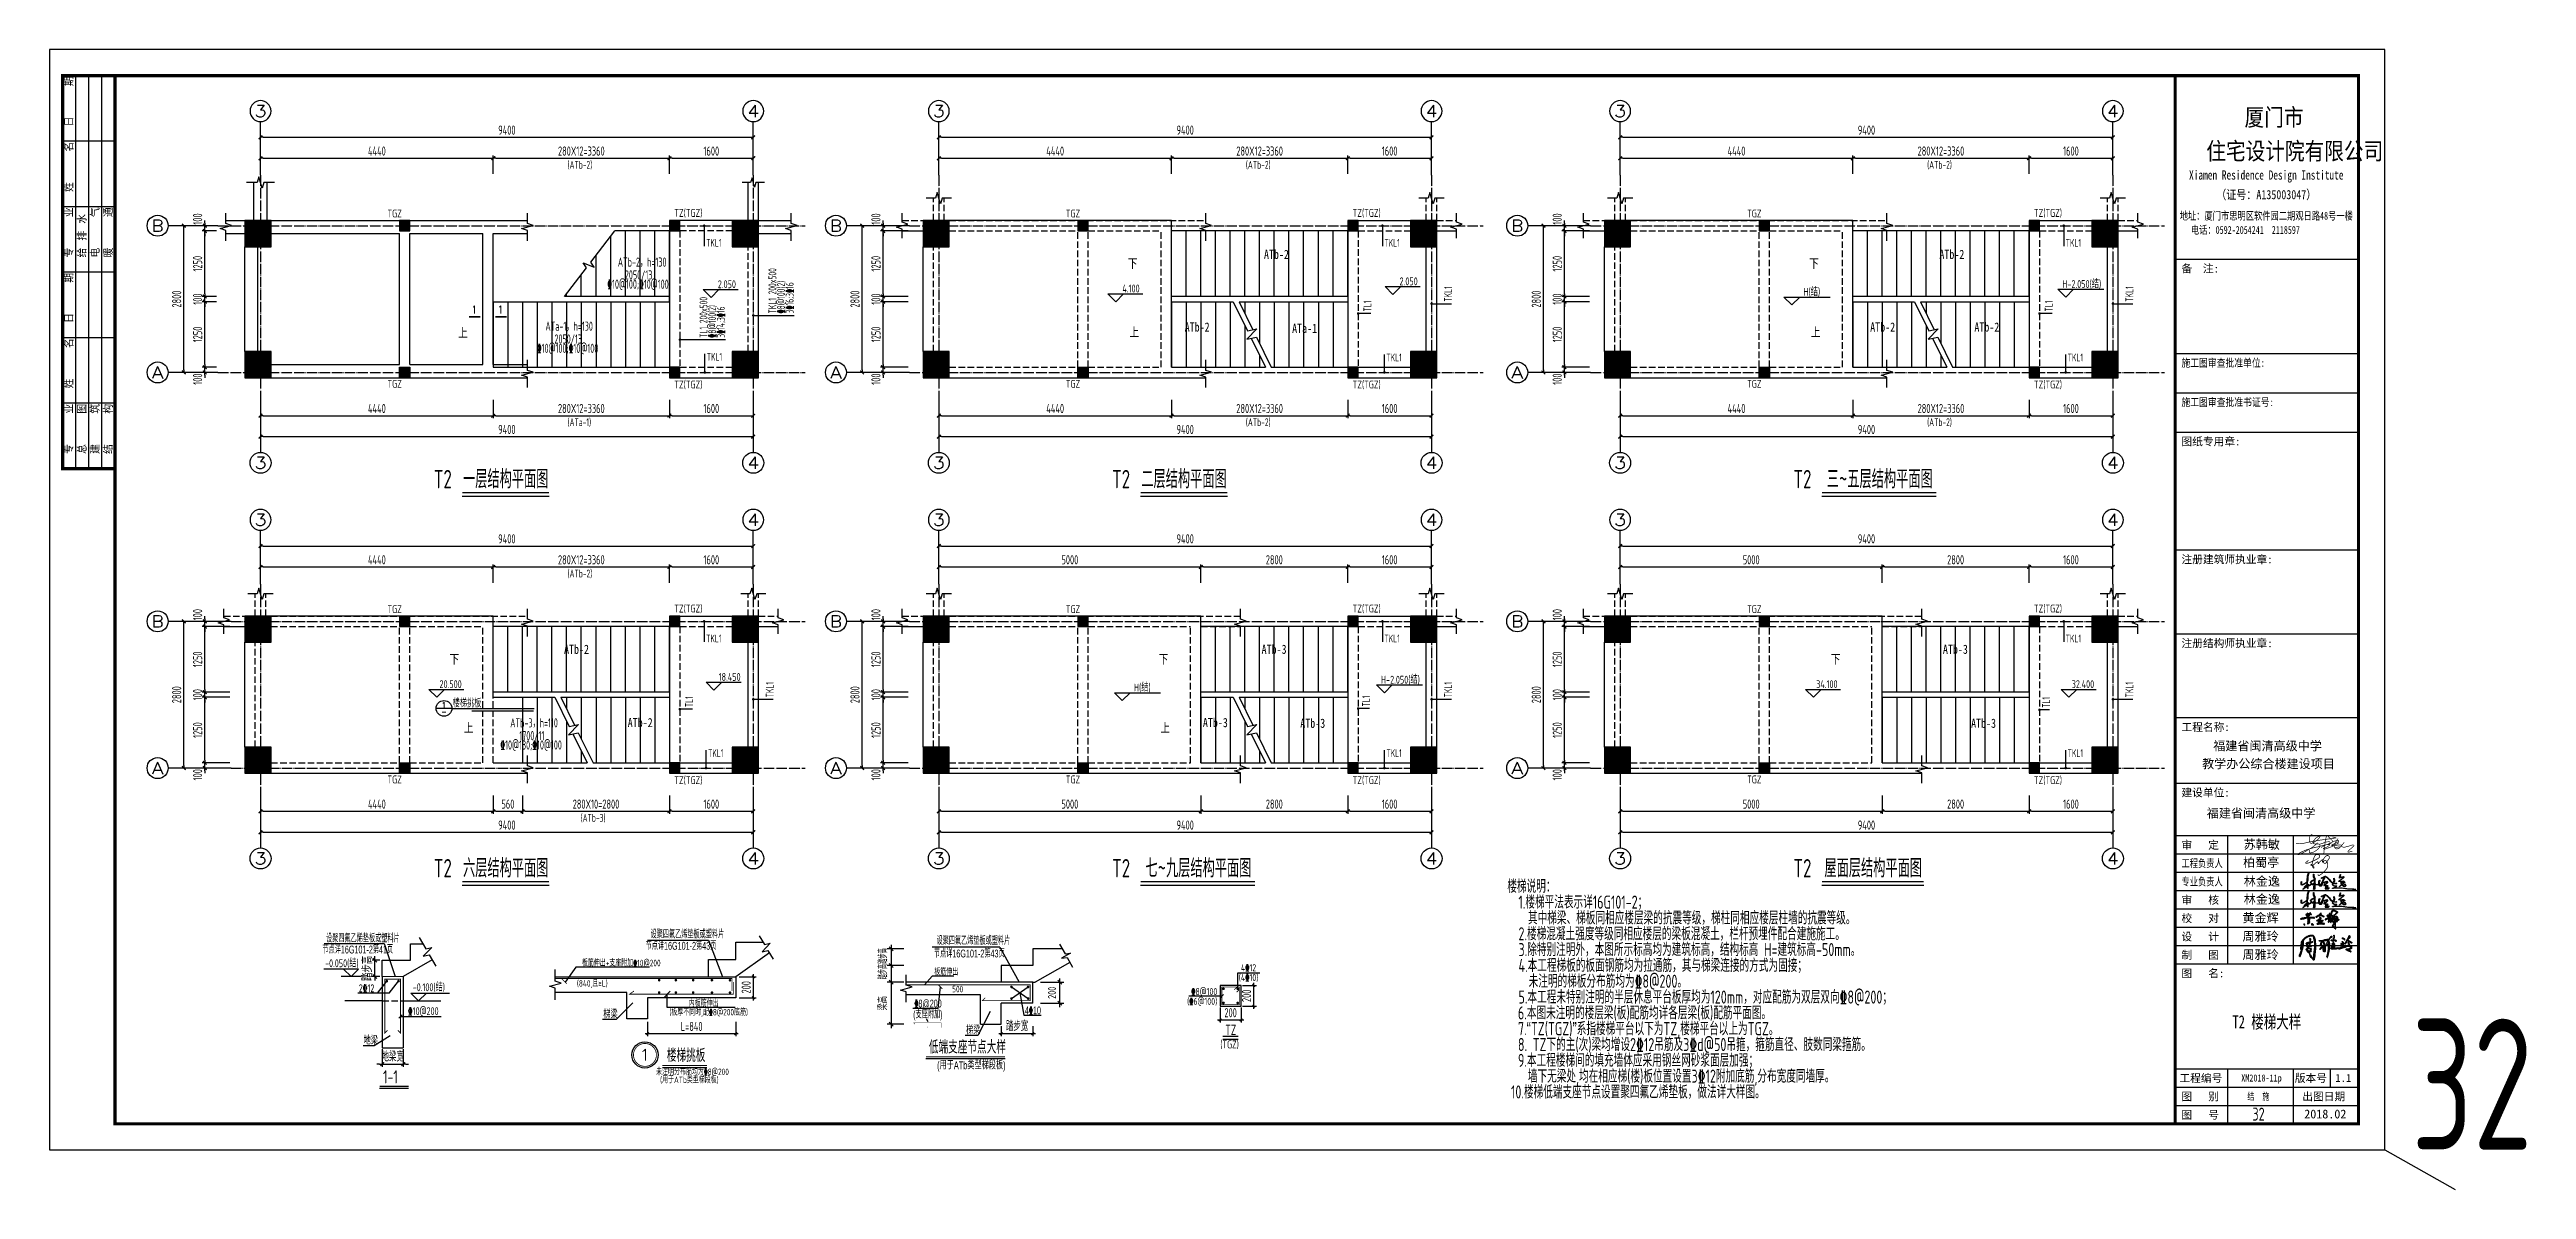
# Model space of a CAD drawing. Extents: x -441005 to 725361, y -182459 to 319313.
# Drawn here: x 505550 to 600055, y -135459 to -91950 of the extents above; entities that cross this region are included whole.
import ezdxf
from ezdxf.enums import TextEntityAlignment as Align

# ---------------------------------------------------------------- set-up
doc = ezdxf.new("R2010")
doc.units = 0
doc.header["$LTSCALE"] = 100
for name, pattern in [('DASHED', [0.75, 0.5, -0.25]), ('DOTE', [2.42, 2, -0.2, 0.02, -0.2]), ('HIDDEN', [7, 5, -2])]:
    doc.linetypes.add(name, pattern=pattern)
doc.layers.get('0').update_dxf_attribs({"linetype": 'CONTINUOUS'})
doc.layers.get('Defpoints').update_dxf_attribs({"linetype": 'CONTINUOUS'})
for name, color, linetype in [('AXIS', 3, 'CONTINUOUS'), ('AXIS_TEXT', 7, 'CONTINUOUS'), ('BEAM', 4, 'DASHED'), ('BEAM_CON', 4, 'CONTINUOUS'), ('COLU', 7, 'CONTINUOUS'), ('DIM', 3, 'CONTINUOUS'), ('DOTE', 8, 'DOTE'), ('D大样&索引', 7, 'CONTINUOUS'), ('GZ', 2, 'CONTINUOUS'), ('L梁图-主梁标注', 140, 'CONTINUOUS'), ('L梁图-次梁标注', 9, 'CONTINUOUS'), ('REIN', 1, 'CONTINUOUS'), ('STAIR', 2, 'CONTINUOUS'), ('S说明&图名', 4, 'CONTINUOUS'), ('TEXT', 7, 'CONTINUOUS'), ('THIN', 7, 'CONTINUOUS'), ('图层2', 5, 'CONTINUOUS'), ('图框', 7, 'CONTINUOUS'), ('断面配筋', 1, 'CONTINUOUS'), ('柱平法表', 7, 'CONTINUOUS')]:
    doc.layers.add(name, color=color, linetype=linetype)
doc.layers.add('T填充图层(非模板)', color=251, linetype='CONTINUOUS', lineweight=0)
doc.styles.add('_TCH_AXIS', font='COMPLEX', dxfattribs={"bigfont": 'GBCBIG'})
doc.styles.add('_TCH_DIM', font='tssdeng.shx', dxfattribs={"width": 0.7, "bigfont": '1.shx'})
doc.styles.add('COMP', font='COMPLEX', dxfattribs={"bigfont": 'hztxt'})
doc.styles.add('COMPLEX', font='COMPLEX')
doc.styles.add('DIM_FONT', font='tssdeng.shx', dxfattribs={"width": 0.7, "bigfont": '1.shx'})
doc.styles.add('HZTXT', font='TXT', dxfattribs={"bigfont": 'HZTXT'})
doc.styles.add('TSSD_Dimension', font='tssdeng.shx', dxfattribs={"width": 0.62, "bigfont": '1.shx'})
doc.styles.add('TSSD_Rein', font='Tssdeng.shx', dxfattribs={"width": 0.7, "bigfont": '1.shx'})
doc.styles.add('图框字型一', font='SimSun.ttf')
doc.styles.add('梁平法', font='xxxxx.shx', dxfattribs={"bigfont": 'dxfs.shx'})
doc.styles.add('说明', font='romans.shx', dxfattribs={"width": 0.7, "bigfont": 'dxfs.shx'})
doc.styles.add('黑体', font='simhei_1.ttf', dxfattribs={"width": 0.7})
doc.dimstyles.new('DIMN', dxfattribs={"dimtxt": 300, "dimasz": 100, "dimexe": 250, "dimexo": 300, "dimgap": 150, "dimtad": 1, "dimdec": 0, "dimzin": 0, "dimdsep": 46, "dimtxsty": 'DIM_FONT', "dimblk": 'ARCHTICK', "dimcen": 0.09, "dimclrt": 7, "dimazin": 2, "dimtfac": 1, "dimtdec": 0, "dimtix": 1, "dimtmove": 2, "dimatfit": 3, "dimfxl": 0, "dimtolj": 1, "dimtzin": 0, "dimarcsym": 0})
doc.dimstyles.new('TSSD_100_100$0', dxfattribs={"dimtxt": 350, "dimasz": 150, "dimexe": 100, "dimexo": 50, "dimgap": 100, "dimtad": 1, "dimdec": 0, "dimzin": 0, "dimdsep": 46, "dimtxsty": 'TSSD_Rein', "dimblk": 'OBLIQUE', "dimcen": 0, "dimdle": 100, "dimclrt": 7, "dimadec": 0, "dimazin": 0, "dimtfac": 1, "dimtdec": 0, "dimtix": 1, "dimtmove": 2, "dimatfit": 3, "dimfxl": 0, "dimtolj": 1, "dimtzin": 0, "dimarcsym": 0})
doc.dimstyles.new('TSSD_25_100', dxfattribs={"dimtxt": 350, "dimasz": 100, "dimexe": 100, "dimexo": 50, "dimgap": 100, "dimtad": 1, "dimdec": 0, "dimlfac": 0.25, "dimzin": 0, "dimdsep": 46, "dimtxsty": 'TSSD_Dimension', "dimblk": 'ARCHTICK', "dimcen": 0, "dimdle": 100, "dimclrt": 7, "dimadec": 0, "dimazin": 0, "dimtfac": 1, "dimtdec": 0, "dimtix": 1, "dimtmove": 2, "dimatfit": 3, "dimfxl": 0, "dimtolj": 1, "dimtzin": 0, "dimarcsym": 0})
doc.dimstyles.new('TSSD_50_100', dxfattribs={"dimtxt": 350, "dimasz": 100, "dimexe": 100, "dimexo": 50, "dimgap": 100, "dimtad": 1, "dimdec": 0, "dimlfac": 0.5, "dimzin": 0, "dimdsep": 46, "dimtxsty": 'TSSD_Dimension', "dimblk": '_tsdbk', "dimcen": 0, "dimdle": 100, "dimclrt": 7, "dimadec": 0, "dimazin": 0, "dimtfac": 1, "dimtdec": 0, "dimtix": 1, "dimtmove": 2, "dimatfit": 3, "dimfxl": 0, "dimtolj": 1, "dimtzin": 0, "dimarcsym": 0})

msp = doc.modelspace()

# ---------------------------------------------------------------- texts
at = {"layer": 'DIM', "color": 6, "style": 'TSSD_Rein', "width": 0.6}
for s, p in [('(ATb-2)', (525313.5, -96500)), ('(ATb-2)', (551193.5, -96500)), ('(ATb-2)', (577188.5, -96500)), ('(ATa-1)', (525313.5, -106325)), ('(ATb-2)', (551193.5, -106325)), ('(ATb-2)', (577188.5, -106325)), ('(ATb-2)', (525313.5, -112100)), ('(ATb-3)', (525813.5, -121425))]:
    msp.add_text(s, height=300, rotation=0.000393, dxfattribs=at).set_placement(p)
at = {"layer": 'DIM', "style": '说明', "width": 0.7}
for s, p in [('下', (546694, -100326.4)), ('下', (572689, -100326.4)), ('上', (521140.9, -102971.7)), ('上', (546760.2, -102946.7)), ('上', (572755.2, -102946.7)), ('下', (520814, -115426.4)), ('下', (547869, -115426.4)), ('下', (573514, -115426.4)), ('上', (521360.2, -118046.7)), ('上', (547935.2, -118046.7))]:
    msp.add_text(s, height=400, dxfattribs=at).set_placement(p)
at = {"layer": 'D大样&索引', "color": 2, "style": '说明', "width": 0.7}
for p in [(521664.5, -102028.1), (522664.5, -102028.1)]:
    msp.add_text('1', height=300, dxfattribs=at).set_placement(p)
at = {"layer": 'D大样&索引', "color": 6, "style": 'TSSD_Rein', "width": 0.7}
for s, p in [('楼梯挑板', (520931.6, -117057)), ('-0.050(结)', (516062.6, -126976.1)), ('-0.100(结)', (519406.8, -127891.3))]:
    msp.add_text(s, height=300, dxfattribs=at).set_placement(p)
at = {"layer": 'D大样&索引', "color": 7, "style": 'TSSD_Rein', "width": 0.7}
for s, height, p in [('(840,且≥L)', 250, (525670.7, -127718.6)), ('板筋伸出+支座附加%%13210@200', 250, (525861.5, -126940.2)), ('内板筋伸出', 250, (529939.1, -128485.8)), ('(板厚不同时,配%%1328@200底筋)', 250, (529199.2, -128818.2)), ('楼梯挑板', 500, (529103.2, -130588.3)), ('1-1', 500, (518276.2, -131410)), ('未注明分布筋均为%%1328@200', 250, (528692.3, -131094.2)), ('(用于ATb类型梯段板)', 250, (528845.3, -131400))]:
    msp.add_text(s, height=height, dxfattribs=at).set_placement(p)
at = {"layer": 'D大样&索引', "style": 'TSSD_Rein', "width": 0.7}
for s, p in [('(4%%13210)', (550923.9, -127234.4)), ('4%%13212', (551006.7, -126861.2)), ('(%%1326@100)', (548951.8, -128143.3)), ('%%1328@100', (549109.1, -127770.2))]:
    msp.add_text(s, height=270, dxfattribs=at).set_placement(p, align=Align.TOP_LEFT)
for s, height, p in [('梯梁', 300, (526681.3, -128926.5)), ('TZ', 400, (550409.6, -129567.4)), ('(TGZ)', 300, (550218.8, -130070.4))]:
    msp.add_text(s, height=height, dxfattribs=at).set_placement(p)
at = {"layer": 'D大样&索引', "color": 6, "style": 'COMP'}
for tag, text, width, p, p2 in [('1', '1', 2.333333, (520498, -117066.3), (520702, -117066.3)), ('-', '-', 1.166667, (520498, -117330.3), (520702, -117330.3))]:
    msp.add_attdef(tag, text=text, height=204, dxfattribs=dict(at, width=width)).set_placement(p, p2, align=Align.FIT)
at = {"layer": 'GZ', "color": 2, "style": '_TCH_DIM', "width": 0.705882}
for s, p in [('TGZ', (518444.6, -98359.4)), ('TZ(TGZ)', (529388.6, -98337.7)), ('TGZ', (544324.6, -98359.4)), ('TZ(TGZ)', (555268.6, -98337.7)), ('TGZ', (570319.6, -98359.4)), ('TZ(TGZ)', (581263.6, -98337.7)), ('TGZ', (518444.6, -104859.4)), ('TZ(TGZ)', (529388.6, -104887.7)), ('TGZ', (544324.6, -104859.4)), ('TZ(TGZ)', (555268.6, -104887.7)), ('TGZ', (570319.6, -104859.4)), ('TZ(TGZ)', (581263.6, -104887.7)), ('TGZ', (518444.6, -113459.4)), ('TZ(TGZ)', (529388.6, -113437.7)), ('TGZ', (544324.6, -113459.4)), ('TZ(TGZ)', (555268.6, -113437.7)), ('TGZ', (570319.6, -113459.4)), ('TZ(TGZ)', (581263.6, -113437.7)), ('TGZ', (518444.6, -119959.4)), ('TZ(TGZ)', (529388.6, -119987.7)), ('TGZ', (544324.6, -119959.4)), ('TZ(TGZ)', (555268.6, -119987.7)), ('TGZ', (570319.6, -119959.4)), ('TZ(TGZ)', (581263.6, -119987.7))]:
    msp.add_text(s, height=300, dxfattribs=at).set_placement(p)
at = {"layer": 'L梁图-主梁标注', "style": 'TSSD_Rein', "width": 0.6}
for s, p in [('ATb-2，h=130', (527230.7, -100237.6)), ('%%13210@100;%%13210@100', (526831.2, -101082.9)), ('2050/13', (527501.1, -100727.3)), ('ATa-1，h=130', (524469.6, -102684.1)), ('2050/13', (524815, -103173.7)), ('%%13210@100;%%13210@100', (524145, -103529.3)), ('ATb-3，h=110', (523126.9, -117824.1)), ('1700/11', (523472.2, -118313.7)), ('%%13210@130;%%13210@100', (522752.3, -118669.3))]:
    msp.add_text(s, height=350, rotation=0.000393, dxfattribs=at).set_placement(p)
at = {"layer": 'L梁图-主梁标注', "color": 140, "style": '黑体', "width": 0.8}
for s, p in [('ATb-2', (551884.9, -99942.7)), ('ATb-2', (577654.9, -99942.7)), ('ATb-2', (548859.9, -102717.7)), ('ATa-1', (552959.9, -102767.7)), ('ATb-2', (575014.9, -102717.7)), ('ATb-2', (578989.9, -102717.7)), ('ATb-2', (525179.9, -115015.6)), ('ATb-3', (551794.9, -115015.6)), ('ATb-3', (577789.9, -115015.6)), ('ATb-2', (527609.9, -117813.6)), ('ATb-3', (549554.9, -117813.6)), ('ATb-3', (553269.9, -117838.6)), ('ATb-3', (578864.9, -117838.6))]:
    msp.add_text(s, height=350, rotation=0.000393, dxfattribs=at).set_placement(p)
at = {"layer": 'L梁图-次梁标注', "style": 'TSSD_Rein', "width": 0.6}
for p in [(530600, -99479.5), (556480, -99479.5), (582475, -99479.5), (530625, -103829.5), (556555, -103854.5), (582550, -103854.5), (530600, -114579.5), (556480, -114579.5), (582475, -114579.5), (530675, -118954.5), (556555, -118954.5), (582550, -118954.5)]:
    msp.add_text('TKL1', height=300, dxfattribs=at).set_placement(p)
for s, p in [('TKL1 200x500', (533279.5, -102022.7)), ('%%1328@100(2)', (533609.5, -102022.7)), ('3%%13216;3%%13216', (533939.5, -102022.7)), ('TKL1', (559059.5, -101575)), ('TKL1', (585054.5, -101575)), ('TL1 200x500', (530652.2, -102950)), ('%%1328@100(2)', (530982.2, -102950)), ('3%%13214;3%%13216', (531312.2, -102950)), ('TL1', (555982.2, -101950)), ('TL1', (581977.2, -101950)), ('TKL1', (533179.5, -116675)), ('TKL1', (559059.5, -116675)), ('TKL1', (585054.5, -116675)), ('TL1', (530102.2, -117050)), ('TL1', (555932.2, -117025)), ('TL1', (581877.2, -117075))]:
    msp.add_text(s, height=300, rotation=90, dxfattribs=at).set_placement(p)
at = {"layer": 'S说明&图名', "color": 7, "linetype": 'Continuous', "style": 'TSSD_Rein', "width": 0.7}
for s, p in [('T2', (520555, -108696)), ('一层结构平面图', (522955, -108696)), ('T2', (546435, -108696)), ('二层结构平面图', (548835, -108696)), ('T2', (572430, -108696)), ('三~五层结构平面图', (575380, -108696)), ('T2', (520555, -123546)), ('六层结构平面图', (522955, -123546)), ('T2', (546435, -123546)), ('七~九层结构平面图', (549385, -123546)), ('T2', (572430, -123546)), ('屋面层结构平面图', (575130, -123546))]:
    msp.add_text(s, height=700, dxfattribs=at).set_placement(p, align=Align.CENTER)
at = {"layer": 'S说明&图名', "color": 4, "style": 'TSSD_Rein', "width": 0.7}
for s, p in [('楼梯说明：', (561171, -124287.8)), ('1.楼梯平法表示详16G101-2；', (561594.5, -124891.6)), ('2.楼梯混凝土强度等级同相应楼层的梁板混凝土，栏杆预埋件配合建施施工。', (561596.6, -126099.3)), ('其中梯梁、梯板同相应楼层梁的抗震等级，梯柱同相应楼层柱墙的抗震等级。', (561960.2, -125495.5)), ('未注明的梯板分布筋均为%%1328@200。', (561985.4, -127910.9)), ('6.本图未注明的楼层梁(板)配筋均详各层梁(板)配筋平面图。', (561575.7, -129118.6)), ('5.本工程未特别注明的半层休息平台板厚均为120mm，对应配筋为双层双向%%1328@200；', (561596.6, -128514.7)), ('7.“TZ(TGZ)”系指楼梯平台以下为TZ,楼梯平台以上为TGZ。', (561575.7, -129722.4)), ('9.本工程楼梯间的填充墙体应采用钢丝网砂浆面层加强；', (561575.7, -130930.1)), ('8. TZ下的主(次)梁均增设2%%13212吊筋及3%%132d@50吊箍，箍筋直径、肢数同梁箍筋。', (561575, -130326.2)), ('墙下无梁处,均在相应梯(楼)板位置设置3%%13212附加底筋,分布宽度同墙厚。', (561954.8, -131533.9)), ('10.楼梯低端支座节点设置聚四氟乙烯垫板，做法详大样图。', (561311.4, -132137.8))]:
    msp.add_text(s, height=500, dxfattribs=at).set_placement(p, align=Align.BOTTOM_LEFT)
at = {"layer": 'S说明&图名', "color": 2, "style": 'TSSD_Rein', "width": 0.7}
for s, p in [('3.除特别注明外，本图所示标高均为建筑标高，结构标高 H=建筑标高-50mm。', (561596.6, -126703.2)), ('4.本工程梯板的板面钢筋均为拉通筋，其与梯梁连接的方式为固接；', (561596.6, -127307))]:
    msp.add_text(s, height=500, dxfattribs=at).set_placement(p, align=Align.BOTTOM_LEFT)
at = {"layer": 'TEXT'}
for s, style, width, p in [('2.050', '_TCH_DIM', 0.705882, (531046.6, -101059.4)), ('4.100', '_TCH_DIM', 0.705882, (546484.1, -101221.9)), ('2.050', '_TCH_DIM', 0.705882, (557059.1, -100946.9)), ('H(结)', '_TCH_DIM', 0.705882, (572468.9, -101352.1)), ('H-2.050(结)', '_TCH_DIM', 0.705882, (582343.9, -101052.1)), ('20.500', '_TCH_DIM', 0.705882, (520429.1, -116321.9)), ('18.450', '_TCH_DIM', 0.705882, (531079.1, -116046.9)), ('H(结)', '_TCH_DIM', 0.705882, (546923.9, -116452.1)), ('H-2.050(结)', '_TCH_DIM', 0.705882, (556348.9, -116152.1)), ('34.100', '_TCH_DIM', 0.705882, (572954.1, -116321.9)), ('32.400', '_TCH_DIM', 0.705882, (582704.1, -116321.9)), ('设聚四氟乙烯垫板或塑料片', '梁平法', 0.6, (528483.9, -125874.3)), ('节点详16G101-2第41页', '梁平法', 0.6, (515962.3, -126450.7)), ('设聚四氟乙烯垫板或塑料片', '梁平法', 0.6, (516100.3, -126028.7)), ('节点详16G101-2第43页', '梁平法', 0.6, (528293.4, -126308.5)), ('2%%13212', 'TSSD_Rein', 0.7, (517348.8, -127928.6)), ('%%13210@200', 'TSSD_Rein', 0.7, (519224.9, -128802.7)), ('地梁', 'TSSD_Rein', 0.7, (517533.4, -129925))]:
    msp.add_text(s, height=300, dxfattribs=dict(at, style=style, width=width)).set_placement(p)
at = {"layer": '图框', "color": 1, "lineweight": 0, "style": '黑体', "width": 0.7}
msp.add_text('T2 楼梯大样', height=500, dxfattribs=at).set_placement((590150, -129050), align=Align.MIDDLE)
at = {"layer": '图框', "color": 1, "style": 'TSSD_Rein', "width": 0.7}
for height, p in [(5000, (597979.2, -131434.1)), (500, (589832.9, -132582.8))]:
    msp.add_text('32', height=height, dxfattribs=at).set_placement(p, align=Align.MIDDLE)

# ---------------------------------------------------------------- blocks, each defined once
blk = doc.blocks.new('A$C30BB0D04')
at = {"const_width": 36}
for points in [[(146, 742), (38, 661, 0.3147229), (20, 606, 0.1089021), (173, 632, 0.0554492), (600, 834, 0.1087466), (677, 912, 0.4231004), (622, 1013, 0.2019538), (472, 996, 0.0969632), (334, 621, 0.2573931), (359, 407, 0.0659579), (399, 364, 0.2702522), (399, 433, 0.1798398), (318, 537, 0.3587586), (258, 537, 0.5551257), (287, 502, 0.2219941), (469, 609, -0.0659227), (576, 678, -0.8973256), (596, 632, -0.011937), (596, 583, 0.4934532), (647, 635, -0.0444531), (774, 753, -0.2826717), (833, 770, 2.0921536)], [(833, 770, -0.2221346), (844, 740, -0.0434449), (825, 665, -0.7221705), (801, 670, -0.0688844), (844, 772, -0.1345557), (1016, 973, -0.8163912), (1110, 805, -0.0631139), (970, 611, -1.2775929), (920, 733, -0.4077381), (1002, 712, -0.3626585), (980, 305, -0.0919588), (666, 24, -0.7488493), (610, 74, 4.0218465)]]:
    blk.add_lwpolyline(points, format="xyb", dxfattribs=at)
blk = doc.blocks.new('A$C295D1345')
at = {"layer": '断面配筋'}
h = blk.add_hatch(dxfattribs=at)
h.set_pattern_fill('ANSI31', color=2, scale=15, style=0)
h.set_pattern_definition([(45, (-689543.8605, 1964705.4943), (-1.3258252147, 1.3258252147), [])])
h.paths.add_polyline_path([(1839, 551), (1827, 539), (1827, 530), (1839, 523), (1861, 525), (1882, 524), (1900, 525), (1920, 522), (1932, 522), (1948, 522), (1963, 514), (1972, 502), (1975, 490), (1972, 476), (1968, 467), (1958, 461), (1950, 455), (1924, 439), (1914, 436), (1900, 431), (1881, 425), (1869, 419), (1847, 418), (1832, 413), (1819, 412), (1802, 412), (1785, 418), (1779, 418), (1771, 407), (1778, 389), (1807, 383), (1843, 365), (1857, 359), (1900, 335), (1923, 332), (1945, 316), (1955, 316), (1970, 323), (1961, 341), (1941, 346), (1927, 352), (1910, 362), (1899, 369), (1885, 377), (1869, 391), (1855, 396), (1856, 404), (1879, 401), (1909, 405), (1927, 413), (1964, 428), (1981, 446), (1997, 468), (1999, 492), (1995, 510), (1977, 526), (1959, 538), (1934, 549), (1907, 549), (1885, 554), (1861, 554)])
h.paths.add_polyline_path([(1862, 657), (1861, 639), (1869, 625), (1876, 618), (1883, 609), (1887, 602), (1892, 591), (1892, 577), (1889, 569), (1894, 563), (1907, 566), (1914, 581), (1914, 596), (1907, 612), (1900, 622), (1890, 634), (1883, 647), (1880, 658), (1879, 666), (1860, 663)])
h.paths.add_polyline_path([(1900, 827), (1902, 843), (1907, 863), (1903, 869), (1896, 862), (1890, 847), (1885, 833), (1878, 820), (1873, 811), (1864, 800), (1851, 786), (1847, 779), (1864, 766), (1881, 749), (1895, 737), (1910, 721), (1928, 714), (1944, 702), (1963, 691), (1992, 675), (2002, 667), (2000, 656), (1988, 649), (1966, 663), (1950, 670), (1927, 684), (1906, 701), (1892, 712), (1875, 729), (1864, 738), (1848, 754), (1836, 762), (1833, 757), (1826, 742), (1816, 724), (1808, 704), (1798, 687), (1786, 665), (1779, 654), (1770, 642), (1763, 623), (1756, 615), (1743, 606), (1742, 624), (1750, 642), (1759, 663), (1771, 685), (1782, 708), (1796, 731), (1807, 752), (1817, 769), (1826, 780), (1836, 796), (1851, 818), (1864, 843), (1875, 868), (1885, 890), (1891, 913), (1895, 931), (1906, 935), (1916, 927), (1917, 914), (1917, 897), (1919, 885), (1921, 871), (1921, 858), (1919, 846), (1913, 833), (1908, 833)])
h.paths.add_polyline_path([(1660, 667), (1662, 657), (1664, 647), (1666, 640), (1668, 634), (1671, 629), (1677, 628), (1685, 628), (1686, 634), (1682, 643), (1680, 648), (1676, 658), (1673, 664), (1667, 668)], flags=16)
h.paths.add_polyline_path([(1649, 625), (1641, 622), (1624, 618), (1612, 618), (1602, 621), (1596, 628), (1589, 631), (1579, 628), (1575, 615), (1581, 603), (1592, 603), (1614, 598), (1626, 598), (1636, 597), (1649, 601), (1653, 598), (1653, 588), (1652, 572), (1649, 561), (1643, 530), (1634, 510), (1629, 497), (1622, 488), (1617, 482), (1595, 481), (1580, 477), (1560, 472), (1546, 467), (1530, 458), (1512, 448), (1501, 440), (1496, 435), (1496, 424), (1506, 424), (1523, 428), (1545, 432), (1561, 439), (1569, 440), (1595, 447), (1615, 454), (1643, 463), (1672, 472), (1705, 479), (1741, 489), (1766, 497), (1784, 507), (1798, 514), (1803, 526), (1804, 530), (1792, 531), (1782, 521), (1770, 516), (1753, 512), (1741, 507), (1719, 503), (1701, 499), (1685, 497), (1671, 496), (1658, 492), (1647, 492), (1642, 492), (1656, 509), (1660, 523), (1669, 540), (1669, 554), (1669, 570), (1672, 586), (1671, 600), (1679, 604), (1691, 607), (1701, 612), (1701, 623), (1697, 638), (1690, 655), (1674, 673), (1667, 687), (1658, 697), (1647, 705), (1638, 705), (1632, 700), (1634, 691), (1638, 681), (1640, 666), (1642, 656), (1643, 643), (1645, 633)])
h.paths.add_polyline_path([(1631, 839), (1629, 829), (1639, 821), (1652, 815), (1666, 812), (1689, 804), (1708, 795), (1716, 788), (1716, 780), (1718, 770), (1726, 763), (1733, 772), (1734, 786), (1727, 800), (1714, 813), (1697, 826), (1674, 834), (1661, 834), (1649, 843)])
h.paths.add_polyline_path([(1324, 600), (1316, 600), (1307, 598), (1309, 590), (1316, 584), (1320, 582), (1323, 589), (1328, 596), (1328, 600)], flags=16)
h.paths.add_polyline_path([(1288, 544), (1271, 531), (1253, 519), (1248, 514), (1253, 509), (1269, 512), (1279, 512), (1284, 514), (1288, 518), (1288, 525), (1288, 534)], flags=16)
h.paths.add_polyline_path([(1280, 695), (1287, 678), (1287, 663), (1285, 646), (1285, 634), (1283, 625), (1268, 624), (1250, 624), (1234, 624), (1233, 609), (1243, 605), (1257, 603), (1277, 602), (1290, 602), (1290, 592), (1290, 580), (1289, 566), (1279, 552), (1270, 546), (1257, 536), (1242, 525), (1230, 518), (1221, 511), (1221, 504), (1228, 497), (1245, 486), (1268, 484), (1279, 486), (1279, 471), (1278, 461), (1273, 455), (1255, 455), (1236, 454), (1227, 456), (1218, 458), (1206, 462), (1194, 460), (1198, 438), (1210, 428), (1226, 424), (1264, 420), (1279, 427), (1314, 424), (1340, 424), (1387, 431), (1419, 431), (1454, 437), (1481, 449), (1493, 461), (1493, 473), (1478, 461), (1458, 456), (1431, 453), (1400, 453), (1384, 453), (1362, 454), (1338, 453), (1320, 453), (1308, 456), (1304, 467), (1307, 484), (1307, 489), (1322, 499), (1349, 510), (1356, 532), (1356, 537), (1346, 551), (1338, 569), (1329, 580), (1329, 587), (1339, 595), (1346, 611), (1340, 620), (1334, 623), (1321, 625), (1313, 625), (1313, 636), (1316, 671), (1312, 687), (1306, 699), (1291, 704)])
h.paths.add_polyline_path([(1097, 675), (1104, 688), (1115, 706), (1134, 702), (1140, 673), (1144, 648), (1147, 622), (1146, 574), (1141, 527), (1136, 481), (1129, 390), (1120, 339), (1109, 278), (1096, 218), (1075, 128), (1062, 90), (1051, 117), (1064, 159), (1078, 235), (1096, 320), (1105, 392), (1111, 464), (1115, 533), (1116, 581), (1116, 619), (1116, 649), (1109, 664)])
h.paths.add_polyline_path([(1221, 731), (1208, 740), (1206, 750), (1229, 765), (1256, 768), (1281, 769), (1316, 769), (1338, 766), (1360, 765), (1374, 761), (1390, 753), (1399, 749), (1405, 743), (1405, 734), (1405, 729), (1397, 718), (1384, 708), (1373, 705), (1384, 722), (1389, 731), (1389, 738), (1379, 740), (1353, 741), (1329, 741), (1314, 741), (1294, 745), (1275, 744), (1262, 744), (1249, 737), (1234, 731)])
h.paths.add_polyline_path([(1315, 946), (1307, 938), (1307, 930), (1307, 925), (1315, 918), (1321, 909), (1322, 898), (1323, 886), (1324, 872), (1320, 859), (1314, 846), (1308, 837), (1300, 825), (1293, 819), (1286, 814), (1296, 810), (1307, 813), (1319, 828), (1328, 845), (1335, 863), (1340, 895), (1340, 914), (1339, 928), (1329, 936)])
h.paths.add_polyline_path([(1242, 895), (1221, 901), (1210, 897), (1189, 885), (1181, 867), (1167, 852), (1151, 828), (1134, 809), (1126, 791), (1103, 759), (1087, 730), (1070, 705), (1059, 686), (1050, 668), (1047, 656), (1061, 658), (1067, 675), (1081, 691), (1090, 706), (1096, 716), (1116, 745), (1127, 768), (1142, 788), (1153, 810), (1173, 831), (1182, 846), (1200, 863), (1224, 873), (1241, 873), (1251, 881)])
h.paths.add_polyline_path([(772, 749), (786, 744), (821, 744), (864, 747), (904, 749), (918, 754), (957, 768), (975, 778), (998, 779), (1039, 787), (1056, 787), (1082, 798), (1097, 793), (1093, 780), (1077, 770), (1061, 758), (1046, 753), (1020, 744), (959, 733), (903, 719), (876, 692), (849, 667), (837, 638), (831, 612), (835, 592), (848, 574), (867, 564), (902, 557), (932, 557), (946, 564), (946, 583), (935, 617), (927, 632), (916, 656), (902, 685), (900, 697), (908, 700), (923, 697), (929, 687), (933, 673), (936, 663), (941, 652), (945, 640), (951, 623), (956, 611), (959, 598), (963, 585), (965, 576), (972, 568), (994, 568), (1006, 574), (1027, 580), (1046, 589), (1060, 596), (1060, 600), (1056, 607), (1045, 612), (1035, 619), (1031, 625), (1039, 631), (1054, 622), (1060, 618), (1070, 611), (1074, 603), (1075, 595), (1072, 588), (1067, 583), (1062, 581), (1054, 577), (1044, 572), (1028, 566), (1013, 560), (1001, 555), (991, 552), (979, 549), (975, 544), (976, 541), (984, 488), (984, 452), (986, 421), (986, 389), (986, 343), (980, 321), (963, 313), (941, 313), (922, 331), (912, 347), (909, 374), (906, 396), (906, 418), (907, 445), (906, 467), (906, 482), (906, 491), (896, 491), (890, 491), (876, 483), (866, 476), (851, 462), (843, 454), (826, 438), (805, 421), (792, 404), (779, 412), (788, 437), (799, 454), (815, 466), (838, 484), (855, 498), (883, 512), (894, 519), (914, 519), (919, 510), (924, 496), (923, 474), (921, 459), (921, 438), (923, 418), (924, 403), (926, 383), (928, 367), (932, 355), (941, 345), (952, 336), (960, 339), (965, 350), (965, 365), (965, 382), (966, 406), (966, 428), (966, 461), (962, 484), (958, 510), (958, 525), (952, 537), (942, 538), (930, 538), (924, 538), (916, 535), (901, 535), (887, 538), (872, 539), (860, 542), (849, 545), (820, 567), (807, 586), (805, 604), (811, 628), (821, 652), (828, 665), (836, 676), (844, 689), (855, 704), (865, 715), (870, 720), (865, 724), (856, 724), (846, 722), (834, 722), (826, 722), (814, 721), (801, 720), (788, 720), (777, 719), (770, 719), (763, 722), (756, 732), (756, 747), (761, 751)])
h.paths.add_polyline_path([(388, 648), (343, 640), (295, 627), (284, 618), (297, 602), (301, 583), (304, 565), (306, 547), (311, 535), (324, 542), (343, 546), (351, 546), (359, 546), (361, 564), (372, 583), (378, 608)], flags=16)
h.paths.add_polyline_path([(429, 784), (430, 799), (417, 813), (399, 818), (395, 805), (395, 796), (399, 790), (399, 783), (401, 767), (401, 748), (402, 727), (402, 711), (398, 679), (348, 668), (320, 663), (297, 656), (278, 651), (261, 641), (256, 638), (258, 631), (262, 620), (270, 608), (280, 593), (285, 577), (289, 564), (294, 550), (297, 542), (297, 532), (286, 529), (282, 523), (287, 503), (298, 497), (307, 491), (323, 500), (349, 516), (367, 520), (382, 526), (396, 526), (413, 527), (426, 527), (432, 527), (439, 521), (444, 521), (455, 521), (457, 528), (457, 541), (449, 546), (432, 551), (416, 554), (399, 556), (374, 553), (379, 568), (387, 586), (398, 610), (411, 643), (419, 657), (440, 661), (474, 669), (496, 680), (511, 690), (511, 698), (501, 698), (493, 696), (484, 692), (471, 692), (449, 686), (426, 685), (419, 684), (424, 712), (426, 735), (426, 755), (426, 772)], flags=17)
h.paths.add_polyline_path([(24, 132), (7, 133), (0, 145), (0, 161), (6, 179), (22, 219), (41, 273), (61, 337), (77, 389), (90, 445), (101, 518), (108, 556), (113, 599), (118, 627), (121, 667), (125, 684), (125, 695), (122, 698), (117, 696), (113, 691), (109, 680), (103, 663), (98, 647), (95, 620), (92, 592), (88, 571), (82, 546), (78, 537), (78, 521), (74, 494), (69, 481), (66, 455), (66, 438), (64, 414), (61, 400), (51, 408), (51, 425), (53, 449), (57, 484), (63, 525), (63, 550), (70, 597), (76, 640), (85, 677), (105, 720), (133, 765), (170, 809), (211, 845), (253, 880), (300, 901), (367, 928), (413, 940), (457, 948), (495, 950), (518, 943), (540, 928), (549, 913), (564, 887), (573, 853), (595, 767), (601, 731), (605, 684), (607, 620), (608, 569), (607, 480), (607, 419), (599, 348), (594, 292), (589, 236), (583, 171), (575, 83), (566, 30), (558, 10), (542, 0), (524, 9), (505, 31), (480, 57), (447, 100), (413, 161), (392, 205), (366, 263), (359, 279), (349, 285), (338, 291), (345, 303), (354, 313), (354, 321), (347, 337), (341, 354), (341, 366), (348, 361), (354, 342), (361, 325), (367, 319), (379, 319), (386, 331), (403, 351), (417, 373), (428, 394), (431, 410), (421, 420), (406, 427), (389, 437), (370, 438), (355, 438), (340, 438), (327, 432), (315, 426), (309, 415), (309, 407), (311, 400), (314, 391), (317, 379), (321, 358), (325, 343), (330, 332), (337, 322), (343, 318), (344, 312), (336, 304), (327, 300), (315, 302), (311, 314), (307, 326), (301, 339), (291, 354), (284, 367), (273, 382), (266, 394), (260, 405), (260, 416), (264, 425), (270, 428), (277, 428), (280, 424), (283, 415), (286, 407), (292, 405), (294, 423), (294, 434), (294, 450), (300, 455), (311, 458), (325, 460), (344, 463), (370, 462), (395, 457), (414, 453), (429, 445), (442, 436), (449, 430), (455, 418), (453, 403), (450, 386), (441, 372), (433, 360), (428, 351), (422, 344), (417, 337), (418, 332), (424, 330), (433, 330), (443, 332), (451, 335), (452, 330), (445, 326), (438, 322), (426, 317), (399, 307), (387, 297), (374, 288), (396, 225), (416, 195), (438, 155), (463, 120), (493, 82), (509, 67), (531, 48), (541, 48), (545, 77), (555, 182), (566, 298), (574, 385), (584, 518), (582, 648), (567, 768), (546, 837), (538, 881), (519, 909), (495, 922), (471, 924), (436, 918), (401, 912), (370, 905), (327, 891), (262, 858), (220, 824), (194, 799), (164, 766), (153, 751), (147, 719), (142, 669), (137, 582), (124, 503), (116, 428), (97, 359), (79, 308), (65, 264), (54, 225), (34, 181), (31, 158)])
edge = h.paths.add_edge_path(flags=16)
edge.add_line((1318, 572), (1314, 563))
edge.add_line((1314, 563), (1311, 556))
edge.add_line((1311, 556), (1311, 543))
edge.add_line((1311, 543), (1310, 536))
edge.add_line((1310, 536), (1310, 528))
edge.add_line((1310, 528), (1310, 523))
edge.add_line((1310, 523), (1313, 519))
edge.add_line((1313, 519), (1325, 520))
edge.add_line((1325, 520), (1337, 525))
edge.add_line((1337, 525), (1343, 531))
edge.add_line((1343, 531), (1342, 540))
edge.add_line((1342, 540), (1334, 553))
edge.add_line((1334, 553), (1328, 561))
edge.add_line((1328, 561), (1323, 570))
edge.add_line((1323, 570), (1318, 572))
at = {"layer": '断面配筋', "color": 2}
for points in [[(24, 132), (7, 133), (0, 145), (0, 161), (6, 179), (22, 219), (41, 273), (61, 337), (77, 389), (90, 445), (101, 518), (108, 556), (113, 599), (118, 627), (121, 667), (125, 684), (125, 695), (122, 698), (117, 696), (113, 691), (109, 680), (103, 663), (98, 647), (95, 620), (92, 592), (88, 571), (82, 546), (78, 537), (78, 521), (74, 494), (69, 481), (66, 455), (66, 438), (64, 414), (61, 400), (51, 408), (51, 425), (53, 449), (57, 484), (63, 525), (63, 550), (70, 597), (76, 640), (85, 677), (105, 720), (133, 765), (170, 809), (211, 845), (253, 880), (300, 901), (367, 928), (413, 940), (457, 948), (495, 950), (518, 943), (540, 928), (549, 913), (564, 887), (573, 853), (595, 767), (601, 731), (605, 684), (607, 620), (608, 569), (607, 480), (607, 419), (599, 348), (594, 292), (589, 236), (583, 171), (575, 83), (566, 30), (558, 10), (542, 0), (524, 9), (505, 31), (480, 57), (447, 100), (413, 161), (392, 205), (366, 263), (359, 279), (349, 285), (338, 291), (345, 303), (354, 313), (354, 321), (347, 337), (341, 354), (341, 366), (348, 361), (354, 342), (361, 325), (367, 319), (379, 319), (386, 331), (403, 351), (417, 373), (428, 394), (431, 410), (421, 420), (406, 427), (389, 437), (370, 438), (355, 438), (340, 438), (327, 432), (315, 426), (309, 415), (309, 407), (311, 400), (314, 391), (317, 379), (321, 358), (325, 343), (330, 332), (337, 322), (343, 318), (344, 312), (336, 304), (327, 300), (315, 302), (311, 314), (307, 326), (301, 339), (291, 354), (284, 367), (273, 382), (266, 394), (260, 405), (260, 416), (264, 425), (270, 428), (277, 428), (280, 424), (283, 415), (286, 407), (292, 405), (292, 405), (294, 423), (294, 434), (294, 450), (300, 455), (311, 458), (325, 460), (344, 463), (370, 462), (395, 457), (414, 453), (429, 445), (442, 436), (449, 430), (455, 418), (453, 403), (450, 386), (441, 372), (433, 360), (428, 351), (422, 344), (417, 337), (418, 332), (424, 330), (433, 330), (443, 332), (451, 335), (452, 330), (445, 326), (438, 322), (426, 317), (399, 307), (387, 297), (374, 288), (396, 225), (416, 195), (438, 155), (463, 120), (493, 82), (509, 67), (531, 48), (541, 48), (545, 77), (555, 182), (566, 298), (574, 385), (584, 518), (582, 648), (567, 768), (546, 837), (538, 881), (519, 909), (495, 922), (471, 924), (436, 918), (401, 912), (370, 905), (327, 891), (262, 858), (220, 824), (194, 799), (164, 766), (153, 751), (147, 719), (142, 669), (137, 582), (124, 503), (116, 428), (97, 359), (79, 308), (65, 264), (54, 225), (34, 181), (31, 158)], [(1315, 946), (1307, 938), (1307, 930), (1307, 925), (1315, 918), (1321, 909), (1322, 898), (1323, 886), (1324, 872), (1320, 859), (1314, 846), (1308, 837), (1300, 825), (1293, 819), (1286, 814), (1296, 810), (1307, 813), (1319, 828), (1328, 845), (1335, 863), (1340, 895), (1340, 914), (1339, 928), (1329, 936)], [(429, 784), (430, 799), (417, 813), (399, 818), (395, 805), (395, 796), (399, 790), (399, 783), (401, 767), (401, 748), (402, 727), (402, 711), (398, 679), (348, 668), (320, 663), (297, 656), (278, 651), (261, 641), (256, 638), (258, 631), (262, 620), (270, 608), (280, 593), (285, 577), (289, 564), (294, 550), (297, 542), (297, 532), (286, 529), (282, 523), (287, 503), (298, 497), (307, 491), (323, 500), (349, 516), (367, 520), (382, 526), (396, 526), (413, 527), (426, 527), (432, 527), (439, 521), (444, 521), (455, 521), (457, 528), (457, 541), (449, 546), (432, 551), (416, 554), (399, 556), (374, 553), (379, 568), (387, 586), (398, 610), (411, 643), (419, 657), (440, 661), (474, 669), (496, 680), (511, 690), (511, 698), (501, 698), (493, 696), (484, 692), (471, 692), (449, 686), (426, 685), (419, 684), (424, 712), (426, 735), (426, 755), (426, 772)], [(772, 749), (786, 744), (821, 744), (864, 747), (904, 749), (918, 754), (957, 768), (975, 778), (998, 779), (1039, 787), (1056, 787), (1082, 798), (1097, 793), (1093, 780), (1077, 770), (1061, 758), (1046, 753), (1020, 744), (959, 733), (903, 719), (876, 692), (849, 667), (837, 638), (831, 612), (835, 592), (848, 574), (867, 564), (902, 557), (932, 557), (946, 564), (946, 583), (935, 617), (927, 632), (916, 656), (902, 685), (900, 697), (908, 700), (923, 697), (929, 687), (933, 673), (936, 663), (941, 652), (945, 640), (951, 623), (956, 611), (959, 598), (963, 585), (965, 576), (972, 568), (994, 568), (1006, 574), (1027, 580), (1046, 589), (1060, 596), (1060, 600), (1056, 607), (1045, 612), (1035, 619), (1031, 625), (1039, 631), (1054, 622), (1060, 618), (1070, 611), (1074, 603), (1075, 595), (1072, 588), (1067, 583), (1062, 581), (1054, 577), (1044, 572), (1028, 566), (1013, 560), (1001, 555), (991, 552), (979, 549), (975, 544), (976, 541), (984, 488), (984, 452), (986, 421), (986, 389), (986, 343), (980, 321), (963, 313), (941, 313), (922, 331), (912, 347), (909, 374), (906, 396), (906, 418), (907, 445), (906, 467), (906, 482), (906, 491), (896, 491), (890, 491), (876, 483), (866, 476), (851, 462), (843, 454), (826, 438), (805, 421), (792, 404), (779, 412), (788, 437), (799, 454), (815, 466), (838, 484), (855, 498), (883, 512), (894, 519), (914, 519), (919, 510), (924, 496), (923, 474), (921, 459), (921, 438), (923, 418), (924, 403), (926, 383), (928, 367), (932, 355), (941, 345), (952, 336), (960, 339), (965, 350), (965, 365), (965, 382), (966, 406), (966, 428), (966, 461), (962, 484), (958, 510), (958, 525), (952, 537), (952, 537), (942, 538), (930, 538), (924, 538), (916, 535), (901, 535), (887, 538), (872, 539), (860, 542), (849, 545), (820, 567), (807, 586), (805, 604), (811, 628), (821, 652), (828, 665), (836, 676), (844, 689), (855, 704), (865, 715), (870, 720), (865, 724), (856, 724), (846, 722), (834, 722), (826, 722), (814, 721), (801, 720), (788, 720), (777, 719), (770, 719), (763, 722), (756, 732), (756, 747), (761, 751)], [(1097, 675), (1104, 688), (1115, 706), (1134, 702), (1140, 673), (1144, 648), (1147, 622), (1146, 574), (1141, 527), (1136, 481), (1129, 390), (1120, 339), (1109, 278), (1096, 218), (1075, 128), (1062, 90), (1051, 117), (1064, 159), (1078, 235), (1096, 320), (1105, 392), (1111, 464), (1115, 533), (1116, 581), (1116, 619), (1116, 649), (1109, 664)], [(1280, 695), (1287, 678), (1287, 663), (1285, 646), (1285, 634), (1283, 625), (1268, 624), (1250, 624), (1234, 624), (1233, 609), (1243, 605), (1257, 603), (1277, 602), (1290, 602), (1290, 592), (1290, 580), (1289, 566), (1279, 552), (1270, 546), (1257, 536), (1242, 525), (1230, 518), (1221, 511), (1221, 504), (1228, 497), (1245, 486), (1268, 484), (1279, 486), (1279, 471), (1278, 461), (1273, 455), (1255, 455), (1236, 454), (1227, 456), (1218, 458), (1206, 462), (1194, 460), (1194, 460), (1198, 438), (1210, 428), (1226, 424), (1264, 420), (1279, 427), (1314, 424), (1340, 424), (1387, 431), (1419, 431), (1454, 437), (1481, 449), (1493, 461), (1493, 473), (1478, 461), (1458, 456), (1431, 453), (1400, 453), (1384, 453), (1362, 454), (1338, 453), (1320, 453), (1308, 456), (1304, 467), (1307, 484), (1307, 489), (1322, 499), (1349, 510), (1356, 532), (1356, 537), (1346, 551), (1338, 569), (1329, 580), (1329, 587), (1339, 595), (1346, 611), (1340, 620), (1334, 623), (1321, 625), (1321, 625), (1313, 625), (1313, 636), (1316, 671), (1312, 687), (1306, 699), (1291, 704)], [(1221, 731), (1208, 740), (1206, 750), (1229, 765), (1256, 768), (1281, 769), (1316, 769), (1338, 766), (1360, 765), (1374, 761), (1390, 753), (1399, 749), (1399, 749), (1405, 743), (1405, 734), (1405, 729), (1397, 718), (1384, 708), (1373, 705), (1384, 722), (1389, 731), (1389, 738), (1379, 740), (1353, 741), (1329, 741), (1314, 741), (1294, 745), (1275, 744), (1262, 744), (1249, 737), (1234, 731)], [(1288, 544), (1271, 531), (1253, 519), (1248, 514), (1253, 509), (1269, 512), (1279, 512), (1284, 514), (1288, 518), (1288, 525), (1288, 534)], [(1324, 600), (1316, 600), (1307, 598), (1309, 590), (1316, 584), (1320, 582), (1323, 589), (1328, 596), (1328, 600)], [(1649, 625), (1641, 622), (1624, 618), (1612, 618), (1602, 621), (1596, 628), (1589, 631), (1579, 628), (1575, 615), (1581, 603), (1592, 603), (1614, 598), (1626, 598), (1636, 597), (1649, 601), (1653, 598), (1653, 588), (1652, 572), (1649, 561), (1643, 530), (1634, 510), (1629, 497), (1622, 488), (1617, 482), (1595, 481), (1580, 477), (1560, 472), (1546, 467), (1530, 458), (1512, 448), (1501, 440), (1496, 435), (1496, 424), (1506, 424), (1523, 428), (1545, 432), (1561, 439), (1569, 440), (1595, 447), (1615, 454), (1643, 463), (1672, 472), (1705, 479), (1741, 489), (1766, 497), (1784, 507), (1798, 514), (1803, 526), (1804, 530), (1804, 530), (1792, 531), (1782, 521), (1770, 516), (1753, 512), (1741, 507), (1719, 503), (1701, 499), (1685, 497), (1671, 496), (1658, 492), (1647, 492), (1642, 492), (1656, 509), (1660, 523), (1669, 540), (1669, 554), (1669, 570), (1672, 586), (1671, 600), (1679, 604), (1691, 607), (1701, 612), (1701, 623), (1697, 638), (1690, 655), (1674, 673), (1667, 687), (1658, 697), (1647, 705), (1638, 705), (1632, 700), (1634, 691), (1638, 681), (1640, 666), (1642, 656), (1643, 643), (1645, 633)], [(1631, 839), (1629, 829), (1639, 821), (1652, 815), (1666, 812), (1689, 804), (1708, 795), (1716, 788), (1716, 780), (1718, 770), (1726, 763), (1733, 772), (1734, 786), (1727, 800), (1714, 813), (1697, 826), (1674, 834), (1661, 834), (1649, 843)], [(1839, 551), (1827, 539), (1827, 530), (1839, 523), (1861, 525), (1882, 524), (1900, 525), (1920, 522), (1932, 522), (1948, 522), (1963, 514), (1972, 502), (1975, 490), (1972, 476), (1968, 467), (1958, 461), (1950, 455), (1950, 455), (1924, 439), (1914, 436), (1900, 431), (1881, 425), (1869, 419), (1847, 418), (1832, 413), (1819, 412), (1802, 412), (1785, 418), (1779, 418), (1771, 407), (1778, 389), (1807, 383), (1843, 365), (1857, 359), (1900, 335), (1923, 332), (1945, 316), (1955, 316), (1970, 323), (1961, 341), (1941, 346), (1927, 352), (1910, 362), (1899, 369), (1885, 377), (1869, 391), (1855, 396), (1856, 404), (1879, 401), (1909, 405), (1927, 413), (1964, 428), (1981, 446), (1997, 468), (1999, 492), (1995, 510), (1977, 526), (1959, 538), (1934, 549), (1907, 549), (1885, 554), (1861, 554)], [(1862, 657), (1861, 639), (1869, 625), (1876, 618), (1883, 609), (1887, 602), (1892, 591), (1892, 577), (1889, 569), (1894, 563), (1907, 566), (1914, 581), (1914, 596), (1907, 612), (1900, 622), (1890, 634), (1883, 647), (1880, 658), (1879, 666), (1860, 663)]]:
    blk.add_lwpolyline(points, close=True, dxfattribs=at)
for points in [[(388, 648), (343, 640), (295, 627), (284, 618), (297, 602), (301, 583), (304, 565), (306, 547), (311, 535), (324, 542), (343, 546), (351, 546), (359, 546), (361, 564), (372, 583), (378, 608), (388, 648)], [(1242, 895), (1221, 901), (1210, 897), (1189, 885), (1181, 867), (1167, 852), (1151, 828), (1134, 809), (1126, 791), (1103, 759), (1087, 730), (1070, 705), (1059, 686), (1050, 668), (1047, 656), (1061, 658), (1067, 675), (1081, 691), (1090, 706), (1096, 716), (1116, 745), (1127, 768), (1142, 788), (1153, 810), (1173, 831), (1182, 846), (1200, 863), (1224, 873), (1241, 873), (1251, 881), (1242, 895)], [(1318, 572), (1314, 563), (1311, 556), (1311, 543), (1310, 536), (1310, 528), (1310, 523), (1313, 519), (1325, 520), (1337, 525), (1343, 531), (1342, 540), (1334, 553), (1328, 561), (1323, 570), (1318, 572)], [(1660, 667), (1662, 657), (1664, 647), (1666, 640), (1668, 634), (1668, 634), (1671, 629), (1677, 628), (1685, 628), (1685, 628), (1686, 634), (1682, 643), (1680, 648), (1676, 658), (1673, 664), (1667, 668), (1660, 667)], [(1900, 827), (1902, 843), (1907, 863), (1903, 869), (1896, 862), (1890, 847), (1885, 833), (1878, 820), (1873, 811), (1864, 800), (1851, 786), (1847, 779), (1864, 766), (1881, 749), (1895, 737), (1910, 721), (1928, 714), (1944, 702), (1963, 691), (1992, 675), (2002, 667), (2000, 656), (1988, 649), (1966, 663), (1950, 670), (1927, 684), (1906, 701), (1892, 712), (1875, 729), (1864, 738), (1848, 754), (1836, 762), (1833, 757), (1826, 742), (1816, 724), (1808, 704), (1798, 687), (1786, 665), (1779, 654), (1770, 642), (1763, 623), (1756, 615), (1743, 606), (1742, 624), (1750, 642), (1759, 663), (1771, 685), (1782, 708), (1796, 731), (1807, 752), (1817, 769), (1826, 780), (1836, 796), (1851, 818), (1864, 843), (1875, 868), (1885, 890), (1891, 913), (1895, 931), (1906, 935), (1916, 927), (1917, 914), (1917, 897), (1919, 885), (1921, 871), (1921, 858), (1919, 846), (1913, 833), (1908, 833), (1900, 827)]]:
    blk.add_lwpolyline(points, dxfattribs=at)
blk = doc.blocks.new('A2+1_2')
h = blk.add_hatch()
h.set_pattern_fill('ANSI31', color=3, style=0)
h.set_pattern_definition([(45, (-17997.4683, 46481.614), (-2.24506403, 2.24506403), [])])
h.paths.add_polyline_path([(86053, 8599), (86041, 8607), (86038, 8620), (86029, 8629), (86023, 8627), (86014, 8618), (86016, 8606), (86026, 8589), (86043, 8579), (86051, 8582)])
h.paths.add_polyline_path([(86339, 8630), (86323, 8632), (86309, 8628), (86303, 8613), (86309, 8597), (86333, 8591), (86367, 8583), (86377, 8589), (86371, 8610), (86358, 8613), (86347, 8623)])
h.paths.add_polyline_path([(86199, 8654), (86236, 8687), (86243, 8692), (86246, 8715), (86240, 8721), (86210, 8718), (86203, 8722), (86204, 8732), (86226, 8758), (86238, 8778), (86240, 8798), (86234, 8816), (86215, 8833), (86200, 8843), (86180, 8844), (86167, 8837), (86164, 8824), (86162, 8791), (86163, 8745), (86165, 8727), (86161, 8702), (86162, 8683), (86170, 8665), (86157, 8653), (86151, 8643), (86153, 8634), (86162, 8627), (86176, 8632)])
h.paths.add_polyline_path([(86203, 8675), (86186, 8674), (86181, 8689), (86186, 8702), (86199, 8703), (86212, 8698), (86215, 8690)], flags=16)
h.paths.add_polyline_path([(86194, 8748), (86185, 8756), (86185, 8790), (86183, 8808), (86193, 8821), (86211, 8813), (86218, 8802), (86218, 8788), (86215, 8772), (86204, 8755)], flags=16)
h.paths.add_polyline_path([(86123, 8857), (86193, 8862), (86236, 8861), (86283, 8858), (86328, 8853), (86401, 8843), (86418, 8852), (86422, 8869), (86415, 8878), (86399, 8875), (86296, 8876), (86214, 8879), (86162, 8876), (86140, 8875), (86178, 8908), (86201, 8927), (86226, 8954), (86243, 8977), (86254, 8994), (86260, 8996), (86286, 8987), (86297, 8985), (86307, 9000), (86300, 9005), (86269, 9009), (86261, 9017), (86263, 9034), (86268, 9049), (86263, 9055), (86252, 9056), (86246, 9049), (86244, 9040), (86242, 9021), (86233, 9011), (86211, 9014), (86183, 9012), (86171, 9011), (86164, 9023), (86162, 9033), (86159, 9035), (86149, 9035), (86146, 9027), (86149, 9018), (86154, 9008), (86110, 8996), (86092, 8986), (86091, 8976), (86102, 8964), (86118, 8951), (86140, 8937), (86166, 8927), (86168, 8918), (86130, 8892), (86104, 8873), (86063, 8861), (86021, 8855), (85987, 8849), (85953, 8843), (85911, 8833), (85892, 8825), (85888, 8815), (85891, 8806), (85927, 8813), (85945, 8817), (85977, 8823), (86008, 8827), (86050, 8835), (86085, 8847)])
h.paths.add_polyline_path([(86160, 8945), (86136, 8952), (86115, 8967), (86110, 8983), (86134, 8993), (86153, 8991), (86162, 8979), (86167, 8953)], flags=16)
h.paths.add_polyline_path([(86182, 8937), (86176, 8960), (86176, 8988), (86184, 8998), (86207, 8999), (86230, 8998), (86237, 8992), (86216, 8959), (86191, 8934)], flags=16)
h.paths.add_polyline_path([(86536, 8770), (86521, 8762), (86508, 8761), (86509, 8750), (86516, 8738), (86538, 8740), (86582, 8741), (86614, 8738), (86634, 8737), (86639, 8732), (86637, 8709), (86638, 8677), (86639, 8668), (86643, 8654), (86636, 8645), (86610, 8646), (86606, 8654), (86603, 8669), (86596, 8684), (86595, 8696), (86586, 8705), (86575, 8705), (86566, 8697), (86565, 8684), (86582, 8663), (86588, 8651), (86586, 8645), (86577, 8639), (86559, 8639), (86539, 8639), (86521, 8641), (86514, 8631), (86517, 8621), (86532, 8617), (86572, 8622), (86642, 8627), (86690, 8625), (86781, 8616), (86794, 8625), (86796, 8645), (86779, 8650), (86666, 8644), (86664, 8655), (86698, 8684), (86707, 8699), (86710, 8711), (86707, 8718), (86698, 8719), (86690, 8715), (86688, 8703), (86669, 8681), (86660, 8677), (86655, 8687), (86656, 8725), (86659, 8740), (86679, 8745), (86709, 8746), (86737, 8743), (86746, 8747), (86750, 8756), (86747, 8762), (86739, 8764), (86718, 8758), (86661, 8754), (86653, 8773), (86651, 8805), (86649, 8818), (86659, 8827), (86675, 8835), (86675, 8845), (86667, 8850), (86657, 8861), (86649, 8870), (86640, 8877), (86637, 8894), (86630, 8895), (86624, 8895), (86617, 8891), (86610, 8878), (86617, 8866), (86630, 8854), (86641, 8844), (86642, 8836), (86627, 8825), (86599, 8808), (86584, 8800), (86557, 8781)])
h.paths.add_polyline_path([(86559, 8771), (86571, 8779), (86599, 8793), (86620, 8805), (86634, 8805), (86640, 8791), (86641, 8766), (86638, 8752), (86614, 8752), (86588, 8753), (86543, 8751), (86538, 8756)], flags=16)
h.paths.add_polyline_path([(86496, 8910), (86478, 8908), (86472, 8896), (86478, 8889), (86493, 8884), (86536, 8905), (86581, 8933), (86610, 8956), (86623, 8966), (86653, 8959), (86677, 8944), (86699, 8930), (86719, 8920), (86746, 8907), (86758, 8903), (86767, 8900), (86789, 8904), (86789, 8915), (86738, 8929), (86721, 8940), (86696, 8957), (86685, 8971), (86662, 8977), (86642, 8979), (86638, 8981), (86653, 8995), (86662, 9007), (86666, 9015), (86676, 9022), (86673, 9032), (86665, 9037), (86657, 9037), (86641, 9017), (86609, 8982), (86570, 8949), (86528, 8922)])
h.paths.add_polyline_path([(86886, 8831), (86856, 8818), (86833, 8812), (86822, 8807), (86820, 8793), (86830, 8787), (86842, 8789), (86864, 8801), (86889, 8810), (86930, 8820), (86960, 8823), (86971, 8825), (86975, 8823), (86974, 8818), (86961, 8790), (86955, 8758), (86950, 8738), (86945, 8713), (86943, 8700), (86949, 8694), (86957, 8691), (86970, 8698), (86978, 8707), (86980, 8726), (86983, 8745), (86991, 8759), (86999, 8758), (87011, 8746), (87014, 8734), (87019, 8715), (87028, 8694), (87038, 8684), (87051, 8683), (87057, 8697), (87060, 8723), (87058, 8754), (87054, 8783), (87049, 8795), (87051, 8815), (87056, 8821), (87082, 8821), (87103, 8822), (87117, 8827), (87127, 8820), (87112, 8798), (87096, 8768), (87088, 8732), (87092, 8718), (87105, 8702), (87129, 8693), (87165, 8694), (87190, 8702), (87198, 8698), (87198, 8693), (87168, 8662), (87136, 8619), (87105, 8563), (87101, 8548), (87100, 8540), (87107, 8527), (87142, 8498), (87186, 8470), (87206, 8457), (87211, 8446), (87210, 8437), (87224, 8433), (87237, 8454), (87227, 8476), (87224, 8512), (87223, 8579), (87223, 8647), (87224, 8682), (87244, 8709), (87293, 8717), (87298, 8728), (87292, 8741), (87289, 8749), (87296, 8754), (87334, 8771), (87363, 8788), (87352, 8796), (87338, 8792), (87320, 8783), (87262, 8757), (87251, 8751), (87234, 8770), (87221, 8786), (87214, 8800), (87206, 8802), (87195, 8803), (87188, 8796), (87187, 8786), (87189, 8774), (87190, 8760), (87191, 8743), (87193, 8733), (87192, 8725), (87174, 8720), (87151, 8717), (87129, 8719), (87121, 8731), (87113, 8748), (87130, 8782), (87145, 8804), (87158, 8824), (87203, 8817), (87225, 8816), (87253, 8820), (87274, 8824), (87293, 8822), (87304, 8835), (87313, 8852), (87312, 8870), (87302, 8884), (87287, 8897), (87265, 8906), (87237, 8909), (87205, 8898), (87187, 8887), (87166, 8870), (87153, 8852), (87147, 8844), (87130, 8847), (87118, 8848), (87113, 8854), (87126, 8877), (87145, 8898), (87185, 8944), (87212, 8972), (87236, 8996), (87284, 9049), (87302, 9068), (87303, 9078), (87298, 9086), (87271, 9103), (87221, 9124), (87176, 9141), (87130, 9145), (87100, 9141), (87085, 9130), (87074, 9114), (87066, 9096), (87063, 9083), (87052, 9037), (87046, 9005), (87040, 8970), (87034, 8962), (87017, 8964), (87011, 8971), (87011, 8993), (87010, 9012), (87005, 9022), (86988, 9027), (86983, 9023), (86983, 9014), (86989, 9003), (86991, 8978), (86990, 8966), (86976, 8968), (86952, 8967), (86932, 8963), (86915, 8955), (86900, 8942), (86892, 8933), (86895, 8920), (86903, 8914), (86917, 8916), (86934, 8908), (86942, 8895), (86947, 8889), (86956, 8877), (86960, 8865), (86958, 8858), (86951, 8848), (86926, 8840)])
h.paths.add_polyline_path([(86984, 8802), (86990, 8814), (87000, 8824), (87018, 8822), (87029, 8818), (87034, 8811), (87035, 8781), (87039, 8762), (87037, 8746), (87029, 8747), (87026, 8757), (87013, 8775), (87007, 8785), (86999, 8787), (86990, 8781), (86981, 8777), (86979, 8785)], flags=16)
h.paths.add_polyline_path([(86960, 8896), (86956, 8906), (86949, 8913), (86942, 8922), (86936, 8925), (86925, 8930), (86926, 8933), (86932, 8937), (86947, 8944), (86965, 8948), (86979, 8948), (86990, 8944), (86989, 8936), (86988, 8921), (86989, 8904), (86987, 8884), (86985, 8878), (86975, 8874), (86969, 8883)], flags=16)
h.paths.add_polyline_path([(87006, 8850), (87005, 8858), (87011, 8869), (87024, 8879), (87029, 8875), (87030, 8862), (87031, 8844), (87022, 8845)], flags=16)
h.paths.add_polyline_path([(87007, 8897), (87007, 8903), (87009, 8912), (87009, 8920), (87012, 8933), (87012, 8940), (87014, 8945), (87020, 8944), (87030, 8942), (87035, 8938), (87035, 8929), (87034, 8916), (87027, 8908), (87021, 8905), (87014, 8893), (87009, 8893)], flags=16)
h.paths.add_polyline_path([(87045, 8848), (87046, 8863), (87045, 8875), (87041, 8886), (87044, 8894), (87053, 8907), (87063, 8916), (87082, 8938), (87087, 8948), (87086, 8962), (87071, 8965), (87059, 8966), (87059, 8978), (87067, 9008), (87072, 9029), (87078, 9059), (87089, 9084), (87096, 9100), (87103, 9118), (87130, 9125), (87157, 9123), (87186, 9117), (87211, 9105), (87243, 9093), (87260, 9082), (87266, 9071), (87266, 9057), (87260, 9050), (87250, 9039), (87236, 9024), (87217, 9000), (87196, 8989), (87187, 8971), (87141, 8920), (87115, 8890), (87098, 8860), (87087, 8843), (87071, 8841), (87048, 8843)], flags=16)
h.paths.add_polyline_path([(87176, 8850), (87189, 8864), (87201, 8875), (87210, 8884), (87226, 8889), (87243, 8893), (87259, 8889), (87278, 8881), (87288, 8873), (87293, 8861), (87290, 8851), (87279, 8840), (87260, 8840), (87241, 8836), (87214, 8833), (87193, 8834), (87177, 8840)], flags=16)
h.paths.add_polyline_path([(87212, 8754), (87222, 8757), (87239, 8741), (87241, 8731), (87231, 8717), (87219, 8719), (87213, 8728), (87212, 8741)], flags=16)
h.paths.add_polyline_path([(87173, 8631), (87186, 8644), (87192, 8654), (87198, 8654), (87201, 8649), (87200, 8636), (87200, 8614), (87202, 8591), (87201, 8550), (87202, 8517), (87203, 8504), (87205, 8496), (87202, 8492), (87195, 8492), (87177, 8504), (87158, 8517), (87134, 8530), (87131, 8545), (87133, 8564), (87142, 8585), (87155, 8605)], flags=16)
at = {"layer": '图层2'}
h = blk.add_hatch(color=0, dxfattribs=at)
h.paths.add_polyline_path([(86140, 10340), (86132, 10236), (86108, 10216), (86063, 10181), (86017, 10153), (85996, 10141), (85963, 10129), (85938, 10126), (85928, 10163), (85925, 10196), (85925, 10220), (85925, 10232), (85924, 10239), (85916, 10243), (85914, 10235), (85914, 10219), (85914, 10179), (85914, 10143), (85926, 10112), (85951, 10112), (86007, 10129), (86048, 10155), (86089, 10187), (86104, 10200), (86124, 10207), (86127, 10177), (86132, 10131), (86116, 10113), (86079, 10081), (86050, 10057), (86032, 10043), (86036, 10012), (86023, 9992), (86002, 9974), (85992, 9968), (85979, 9959), (85981, 9954), (85988, 9953), (86000, 9958), (86014, 9966), (86028, 9982), (86055, 10005), (86071, 10010), (86110, 10028), (86148, 10055), (86153, 10032), (86156, 9993), (86161, 9976), (86171, 9971), (86169, 9983), (86168, 10018), (86165, 10064), (86209, 10079), (86262, 10112), (86300, 10133), (86304, 10163), (86304, 10181), (86281, 10207), (86283, 10228), (86310, 10252), (86352, 10274), (86384, 10291), (86411, 10312), (86415, 10304), (86413, 10260), (86413, 10201), (86402, 10194), (86383, 10174), (86349, 10157), (86324, 10135), (86334, 10123), (86358, 10118), (86426, 10119), (86419, 10091), (86396, 10054), (86390, 10008), (86382, 9957), (86393, 9946), (86413, 9950), (86428, 9957), (86431, 10008), (86433, 10090), (86439, 10118), (86486, 10120), (86541, 10124), (86590, 10120), (86599, 10094), (86624, 10072), (86669, 10073), (86693, 10096), (86705, 10162), (86725, 10216), (86736, 10245), (86760, 10305), (86776, 10338), (86793, 10374), (86813, 10430), (86837, 10429), (86866, 10412), (86920, 10375), (86958, 10337), (86986, 10291), (87010, 10250), (87056, 10214), (87085, 10192), (87107, 10176), (87111, 10164), (87107, 10123), (87127, 10089), (87163, 10076), (87204, 10072), (87247, 10070), (87249, 10057), (87217, 10040), (87201, 10026), (87182, 10012), (87159, 10006), (87142, 10003), (87126, 10000), (87117, 9997), (87100, 9995), (87102, 9979), (87124, 9979), (87138, 9989), (87169, 9994), (87224, 9994), (87335, 9986), (87520, 9980), (87573, 9976), (87609, 9965), (87671, 9958), (87693, 9957), (87779, 9951), (87836, 9951), (87879, 9946), (87942, 9943), (87992, 9946), (87982, 9959), (87968, 9957), (87918, 9962), (87874, 9965), (87856, 9965), (87814, 9966), (87674, 9972), (87635, 9974), (87582, 9985), (87535, 9992), (87475, 9998), (87391, 10000), (87319, 9999), (87217, 10003), (87193, 10005), (87231, 10035), (87255, 10049), (87266, 10063), (87261, 10077), (87249, 10083), (87207, 10086), (87169, 10086), (87133, 10104), (87122, 10138), (87133, 10164), (87151, 10167), (87192, 10160), (87233, 10156), (87257, 10157), (87274, 10173), (87254, 10177), (87235, 10176), (87220, 10173), (87205, 10173), (87177, 10172), (87145, 10180), (87165, 10220), (87183, 10242), (87182, 10271), (87177, 10308), (87169, 10355), (87155, 10375), (87152, 10365), (87155, 10341), (87165, 10293), (87165, 10256), (87142, 10220), (87124, 10190), (87109, 10195), (87061, 10227), (87022, 10265), (86989, 10318), (86950, 10365), (86895, 10415), (86852, 10441), (86834, 10449), (86824, 10446), (86816, 10445), (86807, 10441), (86787, 10428), (86709, 10400), (86690, 10387), (86687, 10366), (86699, 10366), (86721, 10388), (86757, 10410), (86798, 10420), (86778, 10370), (86744, 10306), (86720, 10259), (86704, 10205), (86686, 10168), (86664, 10145), (86640, 10129), (86616, 10128), (86596, 10146), (86596, 10192), (86599, 10214), (86604, 10238), (86626, 10272), (86633, 10285), (86627, 10293), (86613, 10285), (86588, 10250), (86584, 10209), (86583, 10145), (86546, 10138), (86498, 10137), (86445, 10134), (86441, 10158), (86436, 10197), (86431, 10236), (86429, 10279), (86427, 10321), (86453, 10344), (86444, 10359), (86429, 10347), (86415, 10384), (86399, 10424), (86394, 10464), (86395, 10499), (86397, 10528), (86376, 10522), (86376, 10454), (86380, 10416), (86415, 10340), (86409, 10328), (86359, 10296), (86309, 10268), (86275, 10243), (86267, 10209), (86282, 10185), (86289, 10170), (86290, 10146), (86239, 10117), (86201, 10090), (86180, 10086), (86182, 10106), (86181, 10125), (86178, 10137), (86171, 10143), (86158, 10144), (86141, 10143), (86137, 10178), (86141, 10216), (86157, 10255), (86168, 10300), (86161, 10353), (86167, 10426), (86181, 10482), (86189, 10514), (86202, 10558), (86191, 10566), (86181, 10554), (86167, 10506), (86152, 10457), (86147, 10403)])
h.paths.add_polyline_path([(86156, 10317), (86156, 10307), (86158, 10290), (86157, 10268), (86151, 10266), (86145, 10270), (86144, 10282), (86146, 10299), (86147, 10310), (86152, 10316)], flags=16)
h.paths.add_polyline_path([(86163, 10128), (86166, 10117), (86163, 10105), (86163, 10088), (86160, 10085), (86156, 10086), (86156, 10097), (86154, 10107), (86148, 10127)], flags=16)
h.paths.add_polyline_path([(86139, 10110), (86147, 10088), (86149, 10079), (86134, 10061), (86113, 10047), (86091, 10034), (86075, 10025), (86058, 10015), (86047, 10011), (86046, 10036), (86056, 10047), (86075, 10062), (86101, 10084), (86113, 10092)], flags=16)
h.paths.add_polyline_path([(86350, 10136), (86363, 10146), (86400, 10171), (86420, 10191), (86430, 10161), (86432, 10145), (86429, 10134), (86415, 10130), (86404, 10129), (86390, 10128), (86380, 10129)], flags=16)
h.paths.add_polyline_path([(86425, 10075), (86424, 10037), (86419, 10009), (86420, 9988), (86417, 9972), (86410, 9962), (86396, 9962), (86398, 9984), (86401, 10005), (86406, 10030), (86412, 10061)], flags=16)
h.paths.add_polyline_path([(86613, 10111), (86622, 10115), (86627, 10104), (86641, 10098), (86649, 10102), (86658, 10111), (86662, 10121), (86671, 10132), (86679, 10145), (86685, 10152), (86684, 10135), (86684, 10123), (86678, 10114), (86672, 10101), (86664, 10095), (86656, 10086), (86645, 10085), (86633, 10086), (86622, 10091), (86618, 10103)], flags=16)
h.paths.add_polyline_path([(86924, 10237), (86907, 10246), (86883, 10245), (86839, 10229), (86817, 10220), (86794, 10215), (86775, 10206), (86767, 10202), (86768, 10198), (86771, 10194), (86782, 10195), (86792, 10202), (86818, 10208), (86838, 10217), (86895, 10233), (86915, 10225), (86908, 10196), (86876, 10170), (86838, 10148), (86819, 10133), (86798, 10142), (86784, 10147), (86780, 10145), (86778, 10139), (86780, 10138), (86806, 10125), (86774, 10107), (86770, 10102), (86770, 10098), (86771, 10097), (86778, 10096), (86792, 10099), (86800, 10102), (86817, 10117), (86825, 10103), (86828, 10097), (86829, 10090), (86829, 10084), (86828, 10079), (86830, 10072), (86835, 10071), (86844, 10070), (86857, 10067), (86869, 10067), (86878, 10067), (86891, 10068), (86904, 10071), (86919, 10067), (86905, 10047), (86879, 10022), (86848, 10008), (86829, 10004), (86820, 9997), (86820, 9977), (86827, 9968), (86853, 9964), (86907, 9967), (86951, 9971), (86972, 9989), (86974, 10014), (86961, 10003), (86941, 9987), (86842, 9979), (86839, 9990), (86894, 10019), (86908, 10033), (86925, 10049), (86934, 10066), (86929, 10074), (86911, 10082), (86881, 10082), (86851, 10083), (86839, 10105), (86828, 10122), (86845, 10138), (86853, 10145), (86873, 10156), (86892, 10169), (86907, 10179), (86919, 10196), (86928, 10214), (86930, 10227)], flags=17)
h.paths.add_polyline_path([(87378, 10272), (87385, 10240), (87428, 10230), (87432, 10210), (87435, 10193), (87438, 10179), (87440, 10168), (87441, 10160), (87446, 10152), (87449, 10136), (87447, 10127), (87437, 10111), (87421, 10100), (87394, 10077), (87373, 10060), (87368, 10053), (87367, 10048), (87374, 10046), (87384, 10052), (87396, 10063), (87410, 10078), (87429, 10093), (87440, 10104), (87465, 10127), (87489, 10116), (87501, 10092), (87504, 10075), (87511, 10057), (87522, 10054), (87547, 10051), (87563, 10052), (87584, 10054), (87597, 10070), (87608, 10085), (87609, 10094), (87601, 10107), (87598, 10119), (87591, 10137), (87587, 10149), (87577, 10154), (87570, 10151), (87573, 10143), (87574, 10131), (87579, 10123), (87582, 10118), (87586, 10114), (87592, 10104), (87594, 10091), (87591, 10080), (87581, 10071), (87567, 10064), (87549, 10064), (87529, 10063), (87521, 10071), (87516, 10097), (87510, 10106), (87502, 10121), (87489, 10130), (87510, 10146), (87513, 10157), (87521, 10171), (87523, 10176), (87525, 10184), (87526, 10196), (87526, 10211), (87526, 10234), (87540, 10234), (87548, 10234), (87555, 10230), (87557, 10221), (87566, 10214), (87569, 10209), (87575, 10205), (87574, 10216), (87565, 10226), (87560, 10234), (87551, 10241), (87526, 10244), (87531, 10256), (87528, 10262), (87522, 10265), (87508, 10263), (87477, 10262), (87459, 10252), (87442, 10247), (87426, 10247), (87407, 10243), (87395, 10247), (87390, 10261), (87388, 10273), (87397, 10285), (87420, 10294), (87446, 10317), (87467, 10335), (87494, 10359), (87507, 10371), (87520, 10386), (87535, 10404), (87536, 10420), (87526, 10438), (87466, 10420), (87410, 10400), (87389, 10402), (87402, 10464), (87408, 10491), (87411, 10508), (87401, 10507), (87394, 10492), (87386, 10457), (87369, 10398), (87376, 10379), (87408, 10385), (87452, 10402), (87472, 10410), (87491, 10415), (87523, 10423), (87514, 10396), (87484, 10372), (87435, 10319), (87368, 10278), (87352, 10264), (87338, 10251), (87339, 10244), (87347, 10244), (87361, 10255)], flags=17)
h.paths.add_polyline_path([(87436, 10233), (87461, 10241), (87479, 10252), (87516, 10257), (87517, 10242), (87484, 10226), (87474, 10221), (87468, 10214), (87462, 10205), (87452, 10205), (87445, 10214)], flags=16)
h.paths.add_polyline_path([(87448, 10193), (87471, 10203), (87494, 10220), (87516, 10235), (87519, 10193), (87514, 10176), (87503, 10164), (87502, 10154), (87483, 10136), (87460, 10140), (87451, 10165)], flags=16)
h = blk.add_hatch(color=0, dxfattribs=at)
h.paths.add_polyline_path([(86140, 9640), (86132, 9536), (86108, 9516), (86063, 9481), (86017, 9453), (85996, 9441), (85963, 9429), (85938, 9426), (85928, 9463), (85925, 9496), (85925, 9520), (85925, 9532), (85924, 9539), (85916, 9543), (85914, 9535), (85914, 9519), (85914, 9479), (85914, 9443), (85926, 9412), (85951, 9412), (86007, 9429), (86048, 9455), (86089, 9487), (86104, 9500), (86124, 9507), (86127, 9477), (86132, 9431), (86116, 9413), (86079, 9381), (86050, 9357), (86032, 9343), (86036, 9312), (86023, 9292), (86002, 9274), (85992, 9268), (85979, 9259), (85981, 9254), (85988, 9253), (86000, 9258), (86014, 9266), (86028, 9282), (86055, 9305), (86071, 9310), (86110, 9328), (86148, 9355), (86153, 9332), (86156, 9293), (86161, 9276), (86171, 9271), (86169, 9283), (86168, 9318), (86165, 9364), (86209, 9379), (86262, 9412), (86300, 9433), (86304, 9463), (86304, 9481), (86281, 9507), (86283, 9528), (86310, 9552), (86352, 9574), (86384, 9591), (86411, 9612), (86415, 9604), (86413, 9560), (86413, 9501), (86402, 9494), (86383, 9474), (86349, 9457), (86324, 9435), (86334, 9423), (86358, 9418), (86426, 9419), (86419, 9391), (86396, 9354), (86390, 9308), (86382, 9257), (86393, 9246), (86413, 9250), (86428, 9257), (86431, 9308), (86433, 9390), (86439, 9418), (86486, 9420), (86541, 9424), (86590, 9420), (86599, 9394), (86624, 9372), (86669, 9373), (86693, 9396), (86705, 9462), (86725, 9516), (86736, 9545), (86760, 9605), (86776, 9638), (86793, 9674), (86813, 9730), (86837, 9729), (86866, 9712), (86920, 9675), (86958, 9637), (86986, 9591), (87010, 9550), (87056, 9514), (87085, 9492), (87107, 9476), (87111, 9464), (87107, 9423), (87127, 9389), (87163, 9376), (87204, 9372), (87247, 9370), (87249, 9357), (87217, 9340), (87201, 9326), (87182, 9312), (87159, 9306), (87142, 9303), (87126, 9300), (87117, 9297), (87100, 9295), (87102, 9279), (87124, 9279), (87138, 9289), (87169, 9294), (87224, 9294), (87335, 9286), (87520, 9280), (87573, 9276), (87609, 9265), (87671, 9258), (87693, 9257), (87779, 9251), (87836, 9251), (87879, 9246), (87942, 9243), (87992, 9246), (87982, 9259), (87968, 9257), (87918, 9262), (87874, 9265), (87856, 9265), (87814, 9266), (87674, 9272), (87635, 9274), (87582, 9285), (87535, 9292), (87475, 9298), (87391, 9300), (87319, 9299), (87217, 9303), (87193, 9305), (87231, 9335), (87255, 9349), (87266, 9363), (87261, 9377), (87249, 9383), (87207, 9386), (87169, 9386), (87133, 9404), (87122, 9438), (87133, 9464), (87151, 9467), (87192, 9460), (87233, 9456), (87257, 9457), (87274, 9473), (87254, 9477), (87235, 9476), (87220, 9473), (87205, 9473), (87177, 9472), (87145, 9480), (87165, 9520), (87183, 9542), (87182, 9571), (87177, 9608), (87169, 9655), (87155, 9675), (87152, 9665), (87155, 9641), (87165, 9593), (87165, 9556), (87142, 9520), (87124, 9490), (87109, 9495), (87061, 9527), (87022, 9565), (86989, 9618), (86950, 9665), (86895, 9715), (86852, 9741), (86834, 9749), (86824, 9746), (86816, 9745), (86807, 9741), (86787, 9728), (86709, 9700), (86690, 9687), (86687, 9666), (86699, 9666), (86721, 9688), (86757, 9710), (86798, 9720), (86778, 9670), (86744, 9606), (86720, 9559), (86704, 9505), (86686, 9468), (86664, 9445), (86640, 9429), (86616, 9428), (86596, 9446), (86596, 9492), (86599, 9514), (86604, 9538), (86626, 9572), (86633, 9585), (86627, 9593), (86613, 9585), (86588, 9550), (86584, 9509), (86583, 9445), (86546, 9438), (86498, 9437), (86445, 9434), (86441, 9458), (86436, 9497), (86431, 9536), (86429, 9579), (86427, 9621), (86453, 9644), (86444, 9659), (86429, 9647), (86415, 9684), (86399, 9724), (86394, 9764), (86395, 9799), (86397, 9828), (86376, 9822), (86376, 9754), (86380, 9716), (86415, 9640), (86409, 9628), (86359, 9596), (86309, 9568), (86275, 9543), (86267, 9509), (86282, 9485), (86289, 9470), (86290, 9446), (86239, 9417), (86201, 9390), (86180, 9386), (86182, 9406), (86181, 9425), (86178, 9437), (86171, 9443), (86158, 9444), (86141, 9443), (86137, 9478), (86141, 9516), (86157, 9555), (86168, 9600), (86161, 9653), (86167, 9726), (86181, 9782), (86189, 9814), (86202, 9858), (86191, 9866), (86181, 9854), (86167, 9806), (86152, 9757), (86147, 9703)])
h.paths.add_polyline_path([(86156, 9617), (86156, 9607), (86158, 9590), (86157, 9568), (86151, 9566), (86145, 9570), (86144, 9582), (86146, 9599), (86147, 9610), (86152, 9616)], flags=16)
h.paths.add_polyline_path([(86163, 9428), (86166, 9417), (86163, 9405), (86163, 9388), (86160, 9385), (86156, 9386), (86156, 9397), (86154, 9407), (86148, 9427)], flags=16)
h.paths.add_polyline_path([(86139, 9410), (86147, 9388), (86149, 9379), (86134, 9361), (86113, 9347), (86091, 9334), (86075, 9325), (86058, 9315), (86047, 9311), (86046, 9336), (86056, 9347), (86075, 9362), (86101, 9384), (86113, 9392)], flags=16)
h.paths.add_polyline_path([(86350, 9436), (86363, 9446), (86400, 9471), (86420, 9491), (86430, 9461), (86432, 9445), (86429, 9434), (86415, 9430), (86404, 9429), (86390, 9428), (86380, 9429)], flags=16)
h.paths.add_polyline_path([(86425, 9375), (86424, 9337), (86419, 9309), (86420, 9288), (86417, 9272), (86410, 9262), (86396, 9262), (86398, 9284), (86401, 9305), (86406, 9330), (86412, 9361)], flags=16)
h.paths.add_polyline_path([(86613, 9411), (86622, 9415), (86627, 9404), (86641, 9398), (86649, 9402), (86658, 9411), (86662, 9421), (86671, 9432), (86679, 9445), (86685, 9452), (86684, 9435), (86684, 9423), (86678, 9414), (86672, 9401), (86664, 9395), (86656, 9386), (86645, 9385), (86633, 9386), (86622, 9391), (86618, 9403)], flags=16)
h.paths.add_polyline_path([(86924, 9537), (86907, 9546), (86883, 9545), (86839, 9529), (86817, 9520), (86794, 9515), (86775, 9506), (86767, 9502), (86768, 9498), (86771, 9494), (86782, 9495), (86792, 9502), (86818, 9508), (86838, 9517), (86895, 9533), (86915, 9525), (86908, 9496), (86876, 9470), (86838, 9448), (86819, 9433), (86798, 9442), (86784, 9447), (86780, 9445), (86778, 9439), (86780, 9438), (86806, 9425), (86774, 9407), (86770, 9402), (86770, 9398), (86771, 9397), (86778, 9396), (86792, 9399), (86800, 9402), (86817, 9417), (86825, 9403), (86828, 9397), (86829, 9390), (86829, 9384), (86828, 9379), (86830, 9372), (86835, 9371), (86844, 9370), (86857, 9367), (86869, 9367), (86878, 9367), (86891, 9368), (86904, 9371), (86919, 9367), (86905, 9347), (86879, 9322), (86848, 9308), (86829, 9304), (86820, 9297), (86820, 9277), (86827, 9268), (86853, 9264), (86907, 9267), (86951, 9271), (86972, 9289), (86974, 9314), (86961, 9303), (86941, 9287), (86842, 9279), (86839, 9290), (86894, 9319), (86908, 9333), (86925, 9349), (86934, 9366), (86929, 9374), (86911, 9382), (86881, 9382), (86851, 9383), (86839, 9405), (86828, 9422), (86845, 9438), (86853, 9445), (86873, 9456), (86892, 9469), (86907, 9479), (86919, 9496), (86928, 9514), (86930, 9527)], flags=17)
h.paths.add_polyline_path([(87378, 9572), (87385, 9540), (87428, 9530), (87432, 9510), (87435, 9493), (87438, 9479), (87440, 9468), (87441, 9460), (87446, 9452), (87449, 9436), (87447, 9427), (87437, 9411), (87421, 9400), (87394, 9377), (87373, 9360), (87368, 9353), (87367, 9348), (87374, 9346), (87384, 9352), (87396, 9363), (87410, 9378), (87429, 9393), (87440, 9404), (87465, 9427), (87489, 9416), (87501, 9392), (87504, 9375), (87511, 9357), (87522, 9354), (87547, 9351), (87563, 9352), (87584, 9354), (87597, 9370), (87608, 9385), (87609, 9394), (87601, 9407), (87598, 9419), (87591, 9437), (87587, 9449), (87577, 9454), (87570, 9451), (87573, 9443), (87574, 9431), (87579, 9423), (87582, 9418), (87586, 9414), (87592, 9404), (87594, 9391), (87591, 9380), (87581, 9371), (87567, 9364), (87549, 9364), (87529, 9363), (87521, 9371), (87516, 9397), (87510, 9406), (87502, 9421), (87489, 9430), (87510, 9446), (87513, 9457), (87521, 9471), (87523, 9476), (87525, 9484), (87526, 9496), (87526, 9511), (87526, 9534), (87540, 9534), (87548, 9534), (87555, 9530), (87557, 9521), (87566, 9514), (87569, 9509), (87575, 9505), (87574, 9516), (87565, 9526), (87560, 9534), (87551, 9541), (87526, 9544), (87531, 9556), (87528, 9562), (87522, 9565), (87508, 9563), (87477, 9562), (87459, 9552), (87442, 9547), (87426, 9547), (87407, 9543), (87395, 9547), (87390, 9561), (87388, 9573), (87397, 9585), (87420, 9594), (87446, 9617), (87467, 9635), (87494, 9659), (87507, 9671), (87520, 9686), (87535, 9704), (87536, 9720), (87526, 9738), (87466, 9720), (87410, 9700), (87389, 9702), (87402, 9764), (87408, 9791), (87411, 9808), (87401, 9807), (87394, 9792), (87386, 9757), (87369, 9698), (87376, 9679), (87408, 9685), (87452, 9702), (87472, 9710), (87491, 9715), (87523, 9723), (87514, 9696), (87484, 9672), (87435, 9619), (87368, 9578), (87352, 9564), (87338, 9551), (87339, 9544), (87347, 9544), (87361, 9555)], flags=17)
h.paths.add_polyline_path([(87436, 9533), (87461, 9541), (87479, 9552), (87516, 9557), (87517, 9542), (87484, 9526), (87474, 9521), (87468, 9514), (87462, 9505), (87452, 9505), (87445, 9514)], flags=16)
h.paths.add_polyline_path([(87448, 9493), (87471, 9503), (87494, 9520), (87516, 9535), (87519, 9493), (87514, 9476), (87503, 9464), (87502, 9454), (87483, 9436), (87460, 9440), (87451, 9465)], flags=16)
at = {"color": 3}
for points in [[(86149, 9035), (86146, 9027), (86149, 9018), (86154, 9008), (86110, 8996), (86092, 8986), (86091, 8976), (86102, 8964), (86118, 8951), (86140, 8937), (86166, 8927), (86168, 8918), (86130, 8892), (86104, 8873), (86063, 8861), (86021, 8855), (85987, 8849), (85953, 8843), (85911, 8833), (85892, 8825), (85888, 8815), (85891, 8806), (85927, 8813), (85945, 8817), (85977, 8823), (86008, 8827), (86050, 8835), (86085, 8847), (86123, 8857), (86193, 8862), (86236, 8861), (86283, 8858), (86328, 8853), (86401, 8843), (86418, 8852), (86422, 8869), (86415, 8878), (86399, 8875), (86296, 8876), (86214, 8879), (86162, 8876), (86140, 8875), (86178, 8908), (86201, 8927), (86226, 8954), (86243, 8977), (86254, 8994), (86260, 8996), (86286, 8987), (86297, 8985), (86307, 9000), (86300, 9005), (86269, 9009), (86261, 9017), (86263, 9034), (86268, 9049), (86263, 9055), (86252, 9056), (86246, 9049), (86244, 9040), (86242, 9021), (86233, 9011), (86211, 9014), (86183, 9012), (86171, 9011), (86164, 9023), (86162, 9033), (86159, 9035), (86149, 9035)], [(86023, 8627), (86014, 8618), (86016, 8606), (86026, 8589), (86043, 8579), (86051, 8582), (86053, 8599), (86041, 8607), (86038, 8620), (86029, 8629), (86023, 8627)], [(86153, 8991), (86134, 8993), (86110, 8983), (86115, 8967), (86136, 8952), (86160, 8945), (86167, 8953), (86162, 8979), (86153, 8991)], [(86180, 8844), (86167, 8837), (86164, 8824), (86162, 8791), (86163, 8745), (86165, 8727), (86161, 8702), (86162, 8683), (86170, 8665), (86157, 8653), (86151, 8643), (86153, 8634), (86162, 8627), (86176, 8632), (86199, 8654), (86236, 8687), (86243, 8692), (86246, 8715), (86240, 8721), (86210, 8718), (86203, 8722), (86204, 8732), (86226, 8758), (86238, 8778), (86240, 8798), (86234, 8816), (86215, 8833), (86200, 8843), (86180, 8844)], [(86184, 8998), (86176, 8988), (86176, 8960), (86182, 8937), (86191, 8934), (86216, 8959), (86237, 8992), (86230, 8998), (86207, 8999), (86184, 8998)], [(86186, 8702), (86181, 8689), (86186, 8674), (86203, 8675), (86215, 8690), (86212, 8698), (86199, 8703), (86186, 8702)], [(86193, 8821), (86183, 8808), (86185, 8790), (86185, 8756), (86194, 8748), (86204, 8755), (86215, 8772), (86218, 8788), (86218, 8802), (86211, 8813), (86193, 8821)], [(86323, 8632), (86309, 8628), (86303, 8613), (86309, 8597), (86333, 8591), (86367, 8583), (86377, 8589), (86371, 8610), (86358, 8613), (86347, 8623), (86339, 8630), (86323, 8632)], [(86657, 9037), (86641, 9017), (86609, 8982), (86570, 8949), (86528, 8922), (86496, 8910), (86478, 8908), (86472, 8896), (86478, 8889), (86493, 8884), (86536, 8905), (86581, 8933), (86610, 8956), (86623, 8966), (86653, 8959), (86677, 8944), (86699, 8930), (86719, 8920), (86746, 8907), (86758, 8903), (86767, 8900), (86789, 8904), (86789, 8915), (86738, 8929), (86721, 8940), (86696, 8957), (86685, 8971), (86662, 8977), (86642, 8979), (86638, 8981), (86653, 8995), (86662, 9007), (86666, 9015), (86676, 9022), (86673, 9032), (86665, 9037), (86657, 9037)], [(86624, 8895), (86617, 8891), (86610, 8878), (86617, 8866), (86630, 8854), (86641, 8844), (86642, 8836), (86627, 8825), (86599, 8808), (86584, 8800), (86557, 8781), (86536, 8770), (86521, 8762), (86508, 8761), (86509, 8750), (86516, 8738), (86538, 8740), (86582, 8741), (86614, 8738), (86634, 8737), (86639, 8732), (86637, 8709), (86638, 8677), (86639, 8668), (86643, 8654), (86636, 8645), (86636, 8645), (86610, 8646), (86606, 8654), (86603, 8669), (86596, 8684), (86595, 8696), (86586, 8705), (86575, 8705), (86566, 8697), (86565, 8684), (86582, 8663), (86588, 8651), (86586, 8645), (86577, 8639), (86559, 8639), (86539, 8639), (86521, 8641), (86514, 8631), (86517, 8621), (86532, 8617), (86572, 8622), (86642, 8627), (86690, 8625), (86781, 8616), (86794, 8625), (86796, 8645), (86779, 8650), (86666, 8644), (86664, 8655), (86698, 8684), (86707, 8699), (86710, 8711), (86707, 8718), (86698, 8719), (86690, 8715), (86688, 8703), (86669, 8681), (86660, 8677), (86655, 8687), (86656, 8725), (86659, 8740), (86679, 8745), (86709, 8746), (86737, 8743), (86746, 8747), (86750, 8756), (86747, 8762), (86739, 8764), (86718, 8758), (86661, 8754), (86653, 8773), (86651, 8805), (86649, 8818), (86659, 8827), (86675, 8835), (86675, 8845), (86667, 8850), (86657, 8861), (86649, 8870), (86640, 8877), (86637, 8894), (86630, 8895), (86624, 8895)], [(86620, 8805), (86599, 8793), (86571, 8779), (86559, 8771), (86538, 8756), (86543, 8751), (86588, 8753), (86614, 8752), (86638, 8752), (86641, 8766), (86640, 8791), (86634, 8805), (86620, 8805)], [(86983, 9023), (86983, 9014), (86989, 9003), (86991, 8978), (86990, 8966), (86976, 8968), (86952, 8967), (86932, 8963), (86915, 8955), (86900, 8942), (86892, 8933), (86895, 8920), (86903, 8914), (86917, 8916), (86934, 8908), (86942, 8895), (86947, 8889), (86956, 8877), (86960, 8865), (86958, 8858), (86951, 8848), (86926, 8840), (86886, 8831), (86856, 8818), (86833, 8812), (86822, 8807), (86820, 8793), (86830, 8787), (86842, 8789), (86864, 8801), (86889, 8810), (86930, 8820), (86960, 8823), (86971, 8825), (86975, 8823), (86974, 8818), (86961, 8790), (86955, 8758), (86950, 8738), (86945, 8713), (86943, 8700), (86949, 8694), (86957, 8691), (86970, 8698), (86978, 8707), (86980, 8726), (86983, 8745), (86991, 8759), (86999, 8758), (87011, 8746), (87014, 8734), (87019, 8715), (87028, 8694), (87038, 8684), (87051, 8683), (87057, 8697), (87060, 8723), (87058, 8754), (87054, 8783), (87049, 8795), (87051, 8815), (87056, 8821), (87082, 8821), (87103, 8822), (87117, 8827), (87127, 8820), (87112, 8798), (87096, 8768), (87088, 8732), (87092, 8718), (87105, 8702), (87129, 8693), (87165, 8694), (87190, 8702), (87198, 8698), (87198, 8693), (87168, 8662), (87136, 8619), (87105, 8563), (87101, 8548), (87100, 8540), (87107, 8527), (87142, 8498), (87186, 8470), (87206, 8457), (87211, 8446), (87210, 8437), (87224, 8433), (87237, 8454), (87227, 8476), (87224, 8512), (87223, 8579), (87223, 8647), (87224, 8682), (87244, 8709), (87293, 8717), (87298, 8728), (87292, 8741), (87289, 8749), (87296, 8754), (87334, 8771), (87363, 8788), (87352, 8796), (87338, 8792), (87320, 8783), (87262, 8757), (87251, 8751), (87234, 8770), (87221, 8786), (87214, 8800), (87206, 8802), (87195, 8803), (87188, 8796), (87187, 8786), (87189, 8774), (87190, 8760), (87191, 8743), (87193, 8733), (87192, 8725), (87174, 8720), (87151, 8717), (87129, 8719), (87121, 8731), (87113, 8748), (87130, 8782), (87145, 8804), (87158, 8824), (87203, 8817), (87225, 8816), (87253, 8820), (87274, 8824), (87293, 8822), (87304, 8835), (87313, 8852), (87312, 8870), (87302, 8884), (87287, 8897), (87265, 8906), (87237, 8909), (87205, 8898), (87187, 8887), (87166, 8870), (87153, 8852), (87147, 8844), (87130, 8847), (87118, 8848), (87113, 8854), (87126, 8877), (87145, 8898), (87185, 8944), (87212, 8972), (87236, 8996), (87284, 9049), (87302, 9068), (87303, 9078), (87298, 9086), (87271, 9103), (87221, 9124), (87176, 9141), (87130, 9145), (87100, 9141), (87085, 9130), (87074, 9114), (87066, 9096), (87063, 9083), (87052, 9037), (87046, 9005), (87040, 8970), (87034, 8962), (87017, 8964), (87011, 8971), (87011, 8993), (87010, 9012), (87005, 9022), (86988, 9027), (86983, 9023)], [(86932, 8937), (86926, 8933), (86925, 8930), (86936, 8925), (86942, 8922), (86949, 8913), (86956, 8906), (86960, 8896), (86969, 8883), (86975, 8874), (86985, 8878), (86987, 8884), (86989, 8904), (86988, 8921), (86989, 8936), (86990, 8944), (86979, 8948), (86965, 8948), (86947, 8944), (86932, 8937)], [(87000, 8824), (86990, 8814), (86984, 8802), (86979, 8785), (86981, 8777), (86990, 8781), (86999, 8787), (87007, 8785), (87013, 8775), (87026, 8757), (87029, 8747), (87037, 8746), (87039, 8762), (87035, 8781), (87034, 8811), (87029, 8818), (87018, 8822), (87000, 8824)], [(87024, 8879), (87011, 8869), (87005, 8858), (87006, 8850), (87022, 8845), (87031, 8844), (87030, 8862), (87029, 8875), (87024, 8879)], [(87014, 8945), (87012, 8940), (87012, 8933), (87009, 8920), (87009, 8912), (87007, 8903), (87007, 8897), (87009, 8893), (87014, 8893), (87021, 8905), (87027, 8908), (87034, 8916), (87035, 8929), (87035, 8938), (87030, 8942), (87020, 8944), (87014, 8945)], [(87103, 9118), (87096, 9100), (87089, 9084), (87078, 9059), (87072, 9029), (87067, 9008), (87059, 8978), (87059, 8966), (87071, 8965), (87086, 8962), (87087, 8948), (87082, 8938), (87063, 8916), (87053, 8907), (87044, 8894), (87041, 8886), (87045, 8875), (87046, 8863), (87045, 8848), (87048, 8843), (87071, 8841), (87087, 8843), (87098, 8860), (87115, 8890), (87141, 8920), (87187, 8971), (87196, 8989), (87217, 9000), (87236, 9024), (87250, 9039), (87260, 9050), (87266, 9057), (87266, 9071), (87260, 9082), (87243, 9093), (87211, 9105), (87186, 9117), (87157, 9123), (87130, 9125), (87103, 9118)], [(87192, 8654), (87198, 8654), (87201, 8649), (87200, 8636), (87200, 8614), (87202, 8591), (87201, 8550), (87202, 8517), (87203, 8504), (87205, 8496), (87202, 8492), (87195, 8492), (87177, 8504), (87158, 8517), (87134, 8530), (87131, 8545), (87133, 8564), (87142, 8585), (87155, 8605), (87173, 8631), (87186, 8644), (87192, 8654)], [(87226, 8889), (87210, 8884), (87201, 8875), (87189, 8864), (87176, 8850), (87177, 8840), (87193, 8834), (87214, 8833), (87241, 8836), (87260, 8840), (87279, 8840), (87290, 8851), (87293, 8861), (87288, 8873), (87278, 8881), (87259, 8889), (87243, 8893), (87226, 8889)], [(87212, 8754), (87212, 8741), (87213, 8728), (87219, 8719), (87231, 8717), (87241, 8731), (87239, 8741), (87222, 8757), (87212, 8754)]]:
    blk.add_lwpolyline(points, dxfattribs=at)
at = {"layer": '图框'}
for p, q in [((1000, 26000), (1000, 41000)), ((1500, 26000), (1500, 41000)), ((2000, 26000), (2000, 41000)), ((2500, 38500), (500, 38500)), ((2500, 36000), (500, 36000)), ((2500, 33500), (500, 33500)), ((81100, 34000), (88100, 34000)), ((2500, 31000), (500, 31000)), ((81100, 30400), (88100, 30400)), ((2500, 28500), (500, 28500)), ((81100, 28900), (88100, 28900)), ((81100, 27400), (88100, 27400)), ((81100, 22900), (88100, 22900)), ((81100, 19700), (88100, 19700)), ((81100, 16500), (88100, 16500)), ((81100, 14000), (88100, 14000)), ((81100, 12000), (88100, 12000)), ((83100, 12000), (83100, 7100)), ((85600, 12000), (85600, 7100)), ((81100, 11300), (88100, 11300)), ((81100, 10600), (88100, 10600)), ((81100, 9900), (88100, 9900)), ((81100, 9200), (88100, 9200)), ((81100, 8500), (88100, 8500)), ((81100, 7800), (88100, 7800)), ((81100, 7100), (88100, 7100)), ((81100, 3100), (88100, 3100)), ((83100, 3100), (83100, 1000)), ((85600, 3100), (85600, 1000)), ((87016, 3100), (87016, 2400)), ((81100, 2400), (88100, 2400)), ((81100, 1700), (88100, 1700))]:
    blk.add_line(p, q, dxfattribs=at)
blk.add_lwpolyline([(0, 0), (89100, 0), (89100, 42000), (0, 42000)], close=True, dxfattribs=at)
for points, const_width in [([(2500, 41000), (500, 41000), (500, 26000), (2500, 26000)], 120), ([(81100, 41000), (81100, 1000)], 120), ([(87427, 11603), (87497, 11673), (87553, 11739)], 25)]:
    blk.add_lwpolyline(points, dxfattribs=dict(at, const_width=const_width))
at = {"layer": '图框', "const_width": 120}
blk.add_lwpolyline([(2500, 1000), (88100, 1000), (88100, 41000), (2500, 41000)], close=True, dxfattribs=at)
at = {"layer": '图框', "const_width": 25}
for points in [[(85707, 11694), (85833, 11696, 0.103185), (86100, 11726, -0.014058), (86551, 11812, -0.000424), (87248, 11910), (87105, 11946)], [(86533, 11721, -0.039759), (86408, 11608, -0.050669), (86234, 11489, -0.017552), (85898, 11301, -0.106109), (85810, 11269, -0.850645), (85788, 11294, 0.210724)], [(85788, 11294, -0.058744), (85909, 11365, -0.058239), (86220, 11487, -0.031316), (86547, 11567, -0.016771), (86850, 11646, 0.203329), (87109, 11764, 0.224579), (87030, 11870, 0.012629), (86934, 11974, 0.645975), (86867, 11954), (86822, 11754), (86768, 11287)], [(86337, 12039), (86297, 12033), (86261, 11996, 0.22492), (86224, 11794, 0.089208), (86262, 11713, 0.24443), (86359, 11725, 0.091097), (86528, 11837, 0.131282), (86639, 11984, 0.13551), (86465, 11894, 0.029009), (86366, 11780, 0.608851), (86427, 11682, -0.03248), (86609, 11670, -0.213015), (86615, 11568, -0.124118), (86476, 11427, -0.15478), (86243, 11337, -0.58611), (86249, 11436, 0.589443)], [(86625, 11670, 0.009436), (86802, 11732, -0.10519), (86985, 11762, -0.790138), (86991, 11701, -0.119098), (86850, 11646, -0.004707), (86676, 11546), (86679, 11547), (86852, 11647), (87001, 11650, -0.191196), (86765, 11518, 0.949358), (86784, 11482, -1.271405)], [(86784, 11482), (86793, 11478, 0.036376), (86977, 11541, 0.008217), (87067, 11573, -0.045476), (87179, 11608, -0.0731), (87259, 11625, -0.091502), (87430, 11643, -0.503619), (87427, 11603, -0.26044), (87311, 11498, -0.148189), (87233, 11495, -0.381208), (87179, 11608, 3.359428)], [(87109, 11764, -0.068714), (87223, 11794, -0.098437), (87282, 11810, -0.188475), (87339, 11808, -0.62297), (87333, 11774, -0.149307), (87270, 11737, 0.019904), (87065, 11634, 0.891704)], [(87065, 11634, 0.131586), (87215, 11665, 0.212544), (87346, 11733, -0.782409)], [(87065, 11634, 0.466755), (87113, 11622, 0.439179), (87179, 11608, -0.175204)], [(87318, 11881, 0.135444), (87177, 11593, -6.205221)], [(87394, 11559, 0.112427), (87315, 11560, -0.093696), (87203, 11533, -2.142469)], [(87439, 11622, 0.293533), (87508, 11558, 0.163465), (87603, 11565, 0.036105), (87835, 11632, -0.120297), (87889, 11636, -0.827992), (87916, 11599), (87702, 11407, 1.055318), (87736, 11372), (87864, 11395)]]:
    blk.add_lwpolyline(points, format="xyb", dxfattribs=at)
at = {"layer": '柱平法表'}
for points in [[(85916, 10243), (85924, 10239), (85925, 10232), (85925, 10220), (85925, 10196), (85928, 10163), (85938, 10126), (85963, 10129), (85996, 10141), (86017, 10153), (86063, 10181), (86108, 10216), (86132, 10236), (86140, 10340), (86147, 10403), (86152, 10457), (86167, 10506), (86181, 10554), (86191, 10566), (86202, 10558), (86189, 10514), (86181, 10482), (86167, 10426), (86161, 10353), (86168, 10300), (86157, 10255), (86141, 10216), (86137, 10178), (86141, 10143), (86158, 10144), (86171, 10143), (86178, 10137), (86181, 10125), (86182, 10106), (86180, 10086), (86201, 10090), (86239, 10117), (86290, 10146), (86289, 10170), (86282, 10185), (86267, 10209), (86275, 10243), (86309, 10268), (86359, 10296), (86409, 10328), (86415, 10340), (86380, 10416), (86376, 10454), (86376, 10522), (86397, 10528), (86395, 10499), (86394, 10464), (86399, 10424), (86415, 10384), (86429, 10347), (86444, 10359), (86453, 10344), (86427, 10321), (86429, 10279), (86431, 10236), (86436, 10197), (86441, 10158), (86445, 10134), (86498, 10137), (86546, 10138), (86583, 10145), (86584, 10209), (86588, 10250), (86613, 10285), (86627, 10293), (86633, 10285), (86626, 10272), (86604, 10238), (86599, 10214), (86596, 10192), (86596, 10146), (86616, 10128), (86640, 10129), (86664, 10145), (86686, 10168), (86704, 10205), (86720, 10259), (86744, 10306), (86778, 10370), (86798, 10420), (86757, 10410), (86721, 10388), (86699, 10366), (86687, 10366), (86690, 10387), (86709, 10400), (86787, 10428), (86807, 10441), (86816, 10445), (86824, 10446), (86834, 10449), (86852, 10441), (86895, 10415), (86950, 10365), (86989, 10318), (87022, 10265), (87061, 10227), (87109, 10195), (87124, 10190), (87142, 10220), (87165, 10256), (87165, 10293), (87155, 10341), (87152, 10365), (87155, 10375), (87169, 10355), (87177, 10308), (87182, 10271), (87183, 10242), (87165, 10220), (87145, 10180), (87177, 10172), (87205, 10173), (87220, 10173), (87235, 10176), (87254, 10177), (87274, 10173), (87257, 10157), (87233, 10156), (87192, 10160), (87151, 10167), (87133, 10164), (87122, 10138), (87133, 10104), (87169, 10086), (87207, 10086), (87249, 10083), (87261, 10077), (87266, 10063), (87255, 10049), (87231, 10035), (87193, 10005), (87217, 10003), (87319, 9999), (87391, 10000), (87475, 9998), (87535, 9992), (87582, 9985), (87635, 9974), (87674, 9972), (87814, 9966), (87856, 9965), (87874, 9965), (87918, 9962), (87968, 9957), (87982, 9959), (87992, 9946), (87942, 9943), (87879, 9946), (87836, 9951), (87779, 9951), (87693, 9957), (87671, 9958), (87609, 9965), (87573, 9976), (87520, 9980), (87335, 9986), (87224, 9994), (87169, 9994), (87138, 9989), (87124, 9979), (87102, 9979), (87100, 9995), (87117, 9997), (87126, 10000), (87142, 10003), (87159, 10006), (87182, 10012), (87201, 10026), (87217, 10040), (87249, 10057), (87247, 10070), (87204, 10072), (87163, 10076), (87127, 10089), (87107, 10123), (87111, 10164), (87107, 10176), (87085, 10192), (87056, 10214), (87010, 10250), (86986, 10291), (86958, 10337), (86920, 10375), (86866, 10412), (86837, 10429), (86813, 10430), (86793, 10374), (86776, 10338), (86760, 10305), (86736, 10245), (86725, 10216), (86705, 10162), (86693, 10096), (86669, 10073), (86624, 10072), (86599, 10094), (86590, 10120), (86541, 10124), (86486, 10120), (86439, 10118), (86433, 10090), (86431, 10008), (86428, 9957), (86413, 9950), (86393, 9946), (86382, 9957), (86390, 10008), (86396, 10054), (86419, 10091), (86426, 10119), (86358, 10118), (86334, 10123), (86324, 10135), (86349, 10157), (86383, 10174), (86402, 10194), (86413, 10201), (86413, 10260), (86415, 10304), (86411, 10312), (86384, 10291), (86352, 10274), (86310, 10252), (86283, 10228), (86281, 10207), (86304, 10181), (86304, 10163), (86300, 10133), (86262, 10112), (86209, 10079), (86165, 10064), (86168, 10018), (86169, 9983), (86171, 9971), (86161, 9976), (86156, 9993), (86153, 10032), (86148, 10055), (86110, 10028), (86071, 10010), (86055, 10005), (86028, 9982), (86014, 9966), (86000, 9958), (85988, 9953), (85981, 9954), (85979, 9959), (85992, 9968), (86002, 9974), (86023, 9992), (86036, 10012), (86032, 10043), (86050, 10057), (86079, 10081), (86116, 10113), (86132, 10131), (86127, 10177), (86124, 10207), (86104, 10200), (86089, 10187), (86048, 10155), (86007, 10129), (85951, 10112), (85926, 10112), (85914, 10143), (85914, 10179), (85914, 10219), (85914, 10235), (85916, 10243)], [(87535, 10404), (87520, 10386), (87507, 10371), (87494, 10359), (87467, 10335), (87446, 10317), (87420, 10294), (87397, 10285), (87388, 10273), (87390, 10261), (87395, 10247), (87407, 10243), (87426, 10247), (87442, 10247), (87459, 10252), (87477, 10262), (87508, 10263), (87522, 10265), (87528, 10262), (87531, 10256), (87526, 10244), (87551, 10241), (87560, 10234), (87565, 10226), (87574, 10216), (87575, 10205), (87569, 10209), (87566, 10214), (87557, 10221), (87555, 10230), (87548, 10234), (87540, 10234), (87526, 10234), (87526, 10211), (87526, 10196), (87525, 10184), (87523, 10176), (87521, 10171), (87513, 10157), (87510, 10146), (87489, 10130), (87502, 10121), (87510, 10106), (87516, 10097), (87521, 10071), (87529, 10063), (87549, 10064), (87567, 10064), (87581, 10071), (87591, 10080), (87594, 10091), (87592, 10104), (87586, 10114), (87582, 10118), (87579, 10123), (87574, 10131), (87573, 10143), (87570, 10151), (87577, 10154), (87577, 10154), (87587, 10149), (87591, 10137), (87598, 10119), (87601, 10107), (87609, 10094), (87608, 10085), (87597, 10070), (87584, 10054), (87563, 10052), (87547, 10051), (87522, 10054), (87511, 10057), (87504, 10075), (87501, 10092), (87489, 10116), (87465, 10127), (87440, 10104), (87429, 10093), (87410, 10078), (87396, 10063), (87384, 10052), (87374, 10046), (87367, 10048), (87368, 10053), (87373, 10060), (87394, 10077), (87421, 10100), (87437, 10111), (87447, 10127), (87449, 10136), (87446, 10152), (87441, 10160), (87440, 10168), (87438, 10179), (87435, 10193), (87432, 10210), (87428, 10230), (87385, 10240), (87378, 10272), (87361, 10255), (87347, 10244), (87339, 10244), (87338, 10251), (87352, 10264), (87368, 10278), (87435, 10319), (87484, 10372), (87514, 10396), (87523, 10423), (87491, 10415), (87472, 10410), (87452, 10402), (87408, 10385), (87376, 10379), (87369, 10398), (87386, 10457), (87394, 10492), (87394, 10492)], [(87394, 10492), (87401, 10507), (87411, 10508), (87408, 10491), (87402, 10464), (87389, 10402), (87410, 10400), (87466, 10420), (87526, 10438), (87536, 10420), (87535, 10404)], [(85916, 9543), (85924, 9539), (85925, 9532), (85925, 9520), (85925, 9496), (85928, 9463), (85938, 9426), (85963, 9429), (85996, 9441), (86017, 9453), (86063, 9481), (86108, 9516), (86132, 9536), (86140, 9640), (86147, 9703), (86152, 9757), (86167, 9806), (86181, 9854), (86191, 9866), (86202, 9858), (86189, 9814), (86181, 9782), (86167, 9726), (86161, 9653), (86168, 9600), (86157, 9555), (86141, 9516), (86137, 9478), (86141, 9443), (86158, 9444), (86171, 9443), (86178, 9437), (86181, 9425), (86182, 9406), (86180, 9386), (86201, 9390), (86239, 9417), (86290, 9446), (86289, 9470), (86282, 9485), (86267, 9509), (86275, 9543), (86309, 9568), (86359, 9596), (86409, 9628), (86415, 9640), (86380, 9716), (86376, 9754), (86376, 9822), (86397, 9828), (86395, 9799), (86394, 9764), (86399, 9724), (86415, 9684), (86429, 9647), (86444, 9659), (86453, 9644), (86427, 9621), (86429, 9579), (86431, 9536), (86436, 9497), (86441, 9458), (86445, 9434), (86498, 9437), (86546, 9438), (86583, 9445), (86584, 9509), (86588, 9550), (86613, 9585), (86627, 9593), (86633, 9585), (86626, 9572), (86604, 9538), (86599, 9514), (86596, 9492), (86596, 9446), (86616, 9428), (86640, 9429), (86664, 9445), (86686, 9468), (86704, 9505), (86720, 9559), (86744, 9606), (86778, 9670), (86798, 9720), (86757, 9710), (86721, 9688), (86699, 9666), (86687, 9666), (86690, 9687), (86709, 9700), (86787, 9728), (86807, 9741), (86816, 9745), (86824, 9746), (86834, 9749), (86852, 9741), (86895, 9715), (86950, 9665), (86989, 9618), (87022, 9565), (87061, 9527), (87109, 9495), (87124, 9490), (87142, 9520), (87165, 9556), (87165, 9593), (87155, 9641), (87152, 9665), (87155, 9675), (87169, 9655), (87177, 9608), (87182, 9571), (87183, 9542), (87165, 9520), (87145, 9480), (87177, 9472), (87205, 9473), (87220, 9473), (87235, 9476), (87254, 9477), (87274, 9473), (87257, 9457), (87233, 9456), (87192, 9460), (87151, 9467), (87133, 9464), (87122, 9438), (87133, 9404), (87169, 9386), (87207, 9386), (87249, 9383), (87261, 9377), (87266, 9363), (87255, 9349), (87231, 9335), (87193, 9305), (87217, 9303), (87319, 9299), (87391, 9300), (87475, 9298), (87535, 9292), (87582, 9285), (87635, 9274), (87674, 9272), (87814, 9266), (87856, 9265), (87874, 9265), (87918, 9262), (87968, 9257), (87982, 9259), (87992, 9246), (87942, 9243), (87879, 9246), (87836, 9251), (87779, 9251), (87693, 9257), (87671, 9258), (87609, 9265), (87573, 9276), (87520, 9280), (87335, 9286), (87224, 9294), (87169, 9294), (87138, 9289), (87124, 9279), (87102, 9279), (87100, 9295), (87117, 9297), (87126, 9300), (87142, 9303), (87159, 9306), (87182, 9312), (87201, 9326), (87217, 9340), (87249, 9357), (87247, 9370), (87204, 9372), (87163, 9376), (87127, 9389), (87107, 9423), (87111, 9464), (87107, 9476), (87085, 9492), (87056, 9514), (87010, 9550), (86986, 9591), (86958, 9637), (86920, 9675), (86866, 9712), (86837, 9729), (86813, 9730), (86793, 9674), (86776, 9638), (86760, 9605), (86736, 9545), (86725, 9516), (86705, 9462), (86693, 9396), (86669, 9373), (86624, 9372), (86599, 9394), (86590, 9420), (86541, 9424), (86486, 9420), (86439, 9418), (86433, 9390), (86431, 9308), (86428, 9257), (86413, 9250), (86393, 9246), (86382, 9257), (86390, 9308), (86396, 9354), (86419, 9391), (86426, 9419), (86358, 9418), (86334, 9423), (86324, 9435), (86349, 9457), (86383, 9474), (86402, 9494), (86413, 9501), (86413, 9560), (86415, 9604), (86411, 9612), (86384, 9591), (86352, 9574), (86310, 9552), (86283, 9528), (86281, 9507), (86304, 9481), (86304, 9463), (86300, 9433), (86262, 9412), (86209, 9379), (86165, 9364), (86168, 9318), (86169, 9283), (86171, 9271), (86161, 9276), (86156, 9293), (86153, 9332), (86148, 9355), (86110, 9328), (86071, 9310), (86055, 9305), (86028, 9282), (86014, 9266), (86000, 9258), (85988, 9253), (85981, 9254), (85979, 9259), (85992, 9268), (86002, 9274), (86023, 9292), (86036, 9312), (86032, 9343), (86050, 9357), (86079, 9381), (86116, 9413), (86132, 9431), (86127, 9477), (86124, 9507), (86104, 9500), (86089, 9487), (86048, 9455), (86007, 9429), (85951, 9412), (85926, 9412), (85914, 9443), (85914, 9479), (85914, 9519), (85914, 9535), (85916, 9543)], [(86046, 10036), (86056, 10047), (86075, 10062), (86101, 10084), (86113, 10092), (86139, 10110), (86147, 10088), (86149, 10079), (86134, 10061), (86113, 10047), (86091, 10034), (86075, 10025), (86058, 10015), (86047, 10011), (86046, 10036)], [(86157, 10268), (86158, 10290), (86156, 10307), (86156, 10317), (86152, 10316), (86150, 10314), (86147, 10310), (86146, 10299), (86144, 10282), (86145, 10270), (86151, 10266), (86157, 10268)], [(86157, 9568), (86158, 9590), (86156, 9607), (86156, 9617), (86152, 9616), (86150, 9614), (86147, 9610), (86146, 9599), (86144, 9582), (86145, 9570), (86151, 9566), (86157, 9568)], [(86148, 10127), (86163, 10128), (86166, 10117), (86163, 10105), (86163, 10088), (86160, 10085), (86158, 10085), (86156, 10086), (86156, 10097), (86154, 10107), (86148, 10127), (86148, 10127)], [(86363, 10146), (86400, 10171), (86420, 10191), (86430, 10161), (86432, 10145), (86429, 10134), (86415, 10130), (86404, 10129), (86390, 10128), (86380, 10129), (86350, 10136), (86363, 10146)], [(86363, 9446), (86400, 9471), (86420, 9491), (86430, 9461), (86432, 9445), (86429, 9434), (86415, 9430), (86404, 9429), (86390, 9428), (86380, 9429), (86350, 9436), (86363, 9446)], [(86401, 10005), (86406, 10030), (86412, 10061), (86425, 10075), (86424, 10037), (86419, 10009), (86420, 9988), (86417, 9972), (86410, 9962), (86396, 9962), (86398, 9984), (86401, 10005)], [(86613, 10111), (86622, 10115), (86627, 10104), (86641, 10098), (86649, 10102), (86658, 10111), (86662, 10121), (86671, 10132), (86679, 10145), (86685, 10152), (86684, 10135), (86684, 10123), (86678, 10114), (86672, 10101), (86664, 10095), (86656, 10086), (86645, 10085), (86633, 10086), (86622, 10091), (86618, 10103), (86613, 10111)], [(86613, 9411), (86622, 9415), (86627, 9404), (86641, 9398), (86649, 9402), (86658, 9411), (86662, 9421), (86671, 9432), (86679, 9445), (86685, 9452), (86684, 9435), (86684, 9423), (86678, 9414), (86672, 9401), (86664, 9395), (86656, 9386), (86645, 9385), (86633, 9386), (86622, 9391), (86618, 9403), (86613, 9411)], [(86767, 10202), (86768, 10198), (86771, 10194), (86782, 10195), (86792, 10202), (86818, 10208), (86838, 10217), (86895, 10233), (86915, 10225), (86908, 10196), (86876, 10170), (86838, 10148), (86819, 10133), (86798, 10142), (86784, 10147), (86780, 10145), (86778, 10139), (86780, 10138), (86806, 10125), (86774, 10107), (86770, 10102), (86770, 10098), (86771, 10097), (86778, 10096), (86792, 10099), (86800, 10102), (86817, 10117), (86825, 10103), (86828, 10097), (86829, 10090), (86829, 10084), (86828, 10079), (86830, 10072), (86835, 10071), (86844, 10070), (86857, 10067), (86869, 10067), (86878, 10067), (86891, 10068), (86904, 10071), (86919, 10067), (86905, 10047), (86879, 10022), (86848, 10008), (86829, 10004), (86820, 9997), (86820, 9977), (86827, 9968), (86853, 9964), (86907, 9967), (86951, 9971), (86972, 9989), (86974, 10014), (86961, 10003), (86941, 9987), (86842, 9979), (86839, 9990), (86894, 10019), (86908, 10033), (86925, 10049), (86934, 10066), (86929, 10074), (86911, 10082), (86881, 10082), (86851, 10083), (86839, 10105), (86828, 10122), (86845, 10138), (86853, 10145), (86873, 10156), (86892, 10169), (86907, 10179), (86919, 10196), (86928, 10214), (86930, 10227), (86924, 10237), (86907, 10246), (86883, 10245), (86839, 10229), (86817, 10220), (86794, 10215), (86775, 10206), (86767, 10202)], [(86767, 9502), (86768, 9498), (86771, 9494), (86782, 9495), (86792, 9502), (86818, 9508), (86838, 9517), (86895, 9533), (86915, 9525), (86908, 9496), (86876, 9470), (86838, 9448), (86819, 9433), (86798, 9442), (86784, 9447), (86780, 9445), (86778, 9439), (86780, 9438), (86806, 9425), (86774, 9407), (86770, 9402), (86770, 9398), (86771, 9397), (86778, 9396), (86792, 9399), (86800, 9402), (86817, 9417), (86825, 9403), (86828, 9397), (86829, 9390), (86829, 9384), (86828, 9379), (86830, 9372), (86835, 9371), (86844, 9370), (86857, 9367), (86869, 9367), (86878, 9367), (86891, 9368), (86904, 9371), (86919, 9367), (86905, 9347), (86879, 9322), (86848, 9308), (86829, 9304), (86820, 9297), (86820, 9277), (86827, 9268), (86853, 9264), (86907, 9267), (86951, 9271), (86972, 9289), (86974, 9314), (86961, 9303), (86941, 9287), (86842, 9279), (86839, 9290), (86894, 9319), (86908, 9333), (86925, 9349), (86934, 9366), (86929, 9374), (86911, 9382), (86881, 9382), (86851, 9383), (86839, 9405), (86828, 9422), (86845, 9438), (86853, 9445), (86873, 9456), (86892, 9469), (86907, 9479), (86919, 9496), (86928, 9514), (86930, 9527), (86924, 9537), (86907, 9546), (86883, 9545), (86839, 9529), (86817, 9520), (86794, 9515), (86775, 9506), (86767, 9502)], [(87535, 9704), (87520, 9686), (87507, 9671), (87494, 9659), (87467, 9635), (87446, 9617), (87420, 9594), (87397, 9585), (87388, 9573), (87390, 9561), (87395, 9547), (87407, 9543), (87426, 9547), (87442, 9547), (87459, 9552), (87477, 9562), (87508, 9563), (87522, 9565), (87528, 9562), (87531, 9556), (87526, 9544), (87551, 9541), (87560, 9534), (87565, 9526), (87574, 9516), (87575, 9505), (87569, 9509), (87566, 9514), (87557, 9521), (87555, 9530), (87548, 9534), (87540, 9534), (87526, 9534), (87526, 9511), (87526, 9496), (87525, 9484), (87523, 9476), (87521, 9471), (87513, 9457), (87510, 9446), (87489, 9430), (87502, 9421), (87510, 9406), (87516, 9397), (87521, 9371), (87529, 9363), (87549, 9364), (87567, 9364), (87581, 9371), (87591, 9380), (87594, 9391), (87592, 9404), (87586, 9414), (87582, 9418), (87579, 9423), (87574, 9431), (87573, 9443), (87570, 9451), (87577, 9454), (87577, 9454), (87587, 9449), (87591, 9437), (87598, 9419), (87601, 9407), (87609, 9394), (87608, 9385), (87597, 9370), (87584, 9354), (87563, 9352), (87547, 9351), (87522, 9354), (87511, 9357), (87504, 9375), (87501, 9392), (87489, 9416), (87465, 9427), (87440, 9404), (87429, 9393), (87410, 9378), (87396, 9363), (87384, 9352), (87374, 9346), (87367, 9348), (87368, 9353), (87373, 9360), (87394, 9377), (87421, 9400), (87437, 9411), (87447, 9427), (87449, 9436), (87446, 9452), (87441, 9460), (87440, 9468), (87438, 9479), (87435, 9493), (87432, 9510), (87428, 9530), (87385, 9540), (87378, 9572), (87361, 9555), (87347, 9544), (87339, 9544), (87338, 9551), (87352, 9564), (87368, 9578), (87435, 9619), (87484, 9672), (87514, 9696), (87523, 9723), (87491, 9715), (87472, 9710), (87452, 9702), (87408, 9685), (87376, 9679), (87369, 9698), (87386, 9757), (87394, 9792), (87394, 9792)], [(87394, 9792), (87401, 9807), (87411, 9808), (87408, 9791), (87402, 9764), (87389, 9702), (87410, 9700), (87466, 9720), (87526, 9738), (87536, 9720), (87535, 9704)], [(87436, 10233), (87461, 10241), (87479, 10252), (87516, 10257), (87517, 10242), (87484, 10226), (87474, 10221), (87468, 10214), (87462, 10205), (87452, 10205), (87445, 10214), (87436, 10233)], [(87436, 9533), (87461, 9541), (87479, 9552), (87516, 9557), (87517, 9542), (87484, 9526), (87474, 9521), (87468, 9514), (87462, 9505), (87452, 9505), (87445, 9514), (87436, 9533)], [(87448, 10193), (87471, 10203), (87494, 10220), (87516, 10235), (87519, 10193), (87514, 10176), (87503, 10164), (87502, 10154), (87483, 10136), (87460, 10140), (87451, 10165), (87448, 10193)], [(87448, 9493), (87471, 9503), (87494, 9520), (87516, 9535), (87519, 9493), (87514, 9476), (87503, 9464), (87502, 9454), (87483, 9436), (87460, 9440), (87451, 9465), (87448, 9493)], [(86046, 9336), (86056, 9347), (86075, 9362), (86101, 9384), (86113, 9392), (86139, 9410), (86147, 9388), (86149, 9379), (86134, 9361), (86113, 9347), (86091, 9334), (86075, 9325), (86058, 9315), (86047, 9311), (86046, 9336)], [(86148, 9427), (86163, 9428), (86166, 9417), (86163, 9405), (86163, 9388), (86160, 9385), (86158, 9385), (86156, 9386), (86156, 9397), (86154, 9407), (86148, 9427), (86148, 9427)], [(86401, 9305), (86406, 9330), (86412, 9361), (86425, 9375), (86424, 9337), (86419, 9309), (86420, 9288), (86417, 9272), (86410, 9262), (86396, 9262), (86398, 9284), (86401, 9305)]]:
    blk.add_lwpolyline(points, dxfattribs=at)
at = {"xscale": 0.7999999999301508, "yscale": 0.8000000000465661, "zscale": 0.7999999999999994}
blk.add_blockref('A$C30BB0D04', (86071, 10457), dxfattribs=at)
at = {"layer": '断面配筋'}
blk.add_blockref('A$C295D1345', (85843, 7249), dxfattribs=at)
at = {"layer": '图框', "style": 'HZTXT'}
for s, p in [('日    期', (911, 39064)), ('姓    名', (911, 36564)), ('专    业', (911, 34064)), ('给 排 水', (1411, 34064)), ('电    气', (1911, 34064)), ('暖    通', (2411, 34064)), ('日    期', (911, 31564)), ('姓    名', (911, 29064)), ('专    业', (911, 26564)), ('总    图', (1411, 26564)), ('建    筑', (1911, 26564)), ('结    构', (2411, 26564))]:
    blk.add_text(s, height=300, rotation=90, dxfattribs=at).set_placement(p)
at = {"layer": '图框'}
for s, height, style, p in [('厦门市', 750, 'HZTXT', (83750, 39013)), ('住宅设计院有限公司', 750, 'HZTXT', (82290, 37723)), ('备  注:', 300, '图框字型一', (81342, 33490)), ('图纸专用章:', 300, '图框字型一', (81342, 26890)), ('注册建筑师执业章:', 300, '图框字型一', (81342, 22390)), ('注册结构师执业章:', 300, '图框字型一', (81342, 19190)), ('工程名称:', 300, '图框字型一', (81342, 15990)), ('福建省闽清高级中学', 337.6, '图框字型一', (82555, 15249)), ('教学办公综合楼建设项目 ', 337.55, '图框字型一', (82130, 14568)), ('建设单位:', 300, '图框字型一', (81342, 13490)), ('福建省闽清高级中学', 337.6, '图框字型一', (82308, 12682)), ('审   定', 300, '图框字型一', (81342, 11490)), ('苏韩敏', 337.6, '图框字型一', (83716, 11492)), ('柏蜀亭', 337.6, '图框字型一', (83693, 10804)), ('林金逸', 337.6, '图框字型一', (83719, 10083)), ('审   核', 300, '图框字型一', (81342, 9390)), ('林金逸', 337.6, '图框字型一', (83719, 9394)), ('校   对', 300, '图框字型一', (81342, 8690)), ('黄金辉', 337.6, '图框字型一', (83669, 8688)), ('制   图', 300, '图框字型一', (81342, 7290)), ('设   计', 300, '图框字型一', (81342, 7990)), ('周雅玲', 337.6, '图框字型一', (83669, 7983)), ('周雅玲', 337.6, '图框字型一', (83669, 7283)), ('图   名:', 300, '图框字型一', (81342, 6590)), ('工程编号', 300, '图框字型一', (81264, 2590)), ('版本号', 300, '图框字型一', (85665, 2590)), ('图   别', 300, '图框字型一', (81342, 1890)), ('出图日期', 300, '图框字型一', (85951, 1890)), ('图   号', 300, '图框字型一', (81342, 1190)), ('2018.02', 337.6, '图框字型一', (86026, 1203))]:
    blk.add_text(s, height=height, dxfattribs=dict(at, style=style)).set_placement(p)
at = {"layer": '图框', "style": '图框字型一'}
for s, height, width, p in [('Xiamen Residence Design Institute', 350, 0.75, (84578, 37036)), ('（证号：A135003047）', 350, 0.8, (84578, 36288)), ('地址：厦门市思明区软件园二期观日路48号一楼', 300, 0.75, (84578, 35504)), ('电话：0592-2054241  2118597', 300, 0.75, (83781, 34964)), ('结  施', 270, 0.7, (84275, 1912))]:
    blk.add_text(s, height=height, dxfattribs=dict(at, width=width)).set_placement(p, align=Align.CENTER)
for s, height, width, p in [('施工图审查批准单位:', 300, 0.8, (81342, 29890)), ('施工图审查批准书证号:', 300, 0.8, (81342, 28390)), ('工程负责人', 300, 0.75, (81342, 10790)), ('专业负责人', 300, 0.75, (81342, 10090)), ('XM2018-11p', 270, 0.7, (83624, 2612))]:
    blk.add_text(s, height=height, dxfattribs=dict(at, width=width)).set_placement(p)
at = {"layer": '图框', "color": 1, "style": '图框字型一'}
blk.add_text('1.1', height=300, dxfattribs=at).set_placement((87210, 2599))
blk = doc.blocks.new('_AXISO')
blk.add_circle((0, 0), 0.5)
at = {"layer": 'AXIS_TEXT', "style": 'COMPLEX', "width": 1.041667}
blk.add_attdef('A', text='', height=0.56, dxfattribs=at).set_placement((-0.25, -0.28), (0.25, -0.28), align=Align.FIT)
blk = doc.blocks.new('_tsdbk')
blk.add_line((-1, 0), (0, 0))
at = {"const_width": 0.5}
blk.add_lwpolyline([(-0.7, -0.7), (0.7, 0.7)], dxfattribs=at)
blk = doc.blocks.new('*D1524')
at = {"layer": 'Defpoints', "color": 0}
for p in [(529200, -105275), (532400, -105275), (532400, -105925)]:
    blk.add_point(p, dxfattribs=at)
at = {"layer": 'DIM', "color": 0, "lineweight": -2}
for p, q in [((529200, -105325), (529200, -106025)), ((532400, -105325), (532400, -106025)), ((529300, -105925), (532300, -105925))]:
    blk.add_line(p, q, dxfattribs=at)
at = {"layer": 'DIM', "color": 0, "lineweight": -2, "xscale": 100, "yscale": 100, "zscale": 100, "rotation": 180}
blk.add_blockref('_tsdbk', (529200, -105925), dxfattribs=at)
at = {"layer": 'DIM', "color": 0, "lineweight": -2, "xscale": 100, "yscale": 100, "zscale": 100}
blk.add_blockref('_tsdbk', (532400, -105925), dxfattribs=at)
at = {"layer": 'DIM', "color": 7, "insert": (530800, -105650), "char_height": 350, "attachment_point": 5, "style": 'TSSD_Dimension'}
blk.add_mtext('\\A1;1600', dxfattribs=at)
blk = doc.blocks.new('*D1525')
at = {"layer": 'Defpoints', "color": 0}
for p in [(513600, -105525), (532400, -105525), (532400, -106725)]:
    blk.add_point(p, dxfattribs=at)
at = {"layer": 'DIM', "color": 0, "lineweight": -2}
for p, q in [((513600, -105575), (513600, -106825)), ((532400, -105575), (532400, -106825)), ((513700, -106725), (532300, -106725))]:
    blk.add_line(p, q, dxfattribs=at)
at = {"layer": 'DIM', "color": 0, "lineweight": -2, "xscale": 100, "yscale": 100, "zscale": 100, "rotation": 180}
blk.add_blockref('_tsdbk', (513600, -106725), dxfattribs=at)
at = {"layer": 'DIM', "color": 0, "lineweight": -2, "xscale": 100, "yscale": 100, "zscale": 100}
blk.add_blockref('_tsdbk', (532400, -106725), dxfattribs=at)
at = {"layer": 'DIM', "color": 7, "insert": (523000, -106450), "char_height": 350, "attachment_point": 5, "style": 'TSSD_Dimension'}
blk.add_mtext('\\A1;9400', dxfattribs=at)
blk = doc.blocks.new('*D1526')
at = {"layer": 'Defpoints', "color": 0}
for p in [(511475, -98675), (511975, -98675), (511975, -98875)]:
    blk.add_point(p, dxfattribs=at)
at = {"layer": 'DIM', "color": 0, "lineweight": -2}
for p, q in [((511925, -98675), (511375, -98675)), ((511925, -98875), (511375, -98875)), ((511475, -98575), (511475, -98475)), ((511475, -98875), (511475, -98675)), ((511475, -98975), (511475, -99075))]:
    blk.add_line(p, q, dxfattribs=at)
at = {"layer": 'DIM', "color": 0, "lineweight": -2, "xscale": 100, "yscale": 100, "zscale": 100}
for p, rotation in [((511475, -98675), 270), ((511475, -98875), 90)]:
    blk.add_blockref('_tsdbk', p, dxfattribs=dict(at, rotation=rotation))
at = {"layer": 'DIM', "color": 7, "insert": (511200, -98420), "char_height": 350, "attachment_point": 5, "rotation": 90, "style": 'TSSD_Dimension'}
blk.add_mtext('\\A1;100', dxfattribs=at)
blk = doc.blocks.new('*D1527')
at = {"layer": 'Defpoints', "color": 0}
for p in [(510675, -98675), (511975, -98675), (511975, -104275)]:
    blk.add_point(p, dxfattribs=at)
at = {"layer": 'DIM', "color": 0, "lineweight": -2}
for p, q in [((511925, -98675), (510575, -98675)), ((510675, -104175), (510675, -98775)), ((511925, -104275), (510575, -104275))]:
    blk.add_line(p, q, dxfattribs=at)
at = {"layer": 'DIM', "color": 0, "lineweight": -2, "xscale": 100, "yscale": 100, "zscale": 100}
for p, rotation in [((510675, -98675), 90), ((510675, -104275), 270)]:
    blk.add_blockref('_tsdbk', p, dxfattribs=dict(at, rotation=rotation))
at = {"layer": 'DIM', "color": 7, "insert": (510400, -101475), "char_height": 350, "attachment_point": 5, "rotation": 90, "style": 'TSSD_Dimension'}
blk.add_mtext('\\A1;2800', dxfattribs=at)
blk = doc.blocks.new('*D1528')
at = {"layer": 'Defpoints', "color": 0}
for p in [(522480, -105275), (529200, -105275), (529200, -105925)]:
    blk.add_point(p, dxfattribs=at)
at = {"layer": 'DIM', "color": 0, "lineweight": -2}
for p, q in [((522480, -105325), (522480, -106025)), ((529200, -105325), (529200, -106025)), ((522580, -105925), (529100, -105925))]:
    blk.add_line(p, q, dxfattribs=at)
at = {"layer": 'DIM', "color": 0, "lineweight": -2, "xscale": 100, "yscale": 100, "zscale": 100, "rotation": 180}
blk.add_blockref('_tsdbk', (522480, -105925), dxfattribs=at)
at = {"layer": 'DIM', "color": 0, "lineweight": -2, "xscale": 100, "yscale": 100, "zscale": 100}
blk.add_blockref('_tsdbk', (529200, -105925), dxfattribs=at)
at = {"layer": 'DIM', "color": 7, "insert": (525840, -105650), "char_height": 350, "attachment_point": 5, "style": 'TSSD_Dimension'}
blk.add_mtext('\\A1;280X12=3360', dxfattribs=at)
blk = doc.blocks.new('*D1529')
at = {"layer": 'Defpoints', "color": 0}
for p in [(513600, -105275), (522480, -105275), (522480, -105925)]:
    blk.add_point(p, dxfattribs=at)
at = {"layer": 'DIM', "color": 0, "lineweight": -2}
for p, q in [((513600, -105325), (513600, -106025)), ((522480, -105325), (522480, -106025)), ((513700, -105925), (522380, -105925))]:
    blk.add_line(p, q, dxfattribs=at)
at = {"layer": 'DIM', "color": 0, "lineweight": -2, "xscale": 100, "yscale": 100, "zscale": 100, "rotation": 180}
blk.add_blockref('_tsdbk', (513600, -105925), dxfattribs=at)
at = {"layer": 'DIM', "color": 0, "lineweight": -2, "xscale": 100, "yscale": 100, "zscale": 100}
blk.add_blockref('_tsdbk', (522480, -105925), dxfattribs=at)
at = {"layer": 'DIM', "color": 7, "insert": (518040, -105650), "char_height": 350, "attachment_point": 5, "style": 'TSSD_Dimension'}
blk.add_mtext('\\A1;4440', dxfattribs=at)
blk = doc.blocks.new('*D1530')
at = {"layer": 'Defpoints', "color": 0}
for p in [(511475, -101375), (511975, -101375), (511975, -101575)]:
    blk.add_point(p, dxfattribs=at)
at = {"layer": 'DIM', "color": 0, "lineweight": -2}
for p, q in [((511925, -101375), (511375, -101375)), ((511925, -101575), (511375, -101575)), ((511475, -101275), (511475, -101175)), ((511475, -101575), (511475, -101375)), ((511475, -101675), (511475, -101775))]:
    blk.add_line(p, q, dxfattribs=at)
at = {"layer": 'DIM', "color": 0, "lineweight": -2, "xscale": 100, "yscale": 100, "zscale": 100}
for p, rotation in [((511475, -101375), 270), ((511475, -101575), 90)]:
    blk.add_blockref('_tsdbk', p, dxfattribs=dict(at, rotation=rotation))
at = {"layer": 'DIM', "color": 7, "insert": (511200, -101475), "char_height": 350, "attachment_point": 5, "rotation": 90, "style": 'TSSD_Dimension'}
blk.add_mtext('\\A1;100', dxfattribs=at)
blk = doc.blocks.new('*D1531')
at = {"layer": 'Defpoints', "color": 0}
for p in [(511475, -104075), (511975, -104075), (511975, -104275)]:
    blk.add_point(p, dxfattribs=at)
at = {"layer": 'DIM', "color": 0, "lineweight": -2}
for p, q in [((511475, -103975), (511475, -103875)), ((511925, -104075), (511375, -104075)), ((511925, -104275), (511375, -104275)), ((511475, -104275), (511475, -104075)), ((511475, -104375), (511475, -104475))]:
    blk.add_line(p, q, dxfattribs=at)
at = {"layer": 'DIM', "color": 0, "lineweight": -2, "xscale": 100, "yscale": 100, "zscale": 100}
for p, rotation in [((511475, -104075), 270), ((511475, -104275), 90)]:
    blk.add_blockref('_tsdbk', p, dxfattribs=dict(at, rotation=rotation))
at = {"layer": 'DIM', "color": 7, "insert": (511200, -104530), "char_height": 350, "attachment_point": 5, "rotation": 90, "style": 'TSSD_Dimension'}
blk.add_mtext('\\A1;100', dxfattribs=at)
blk = doc.blocks.new('*D1532')
at = {"layer": 'Defpoints', "color": 0}
for p in [(532400, -96100), (529200, -96750), (532400, -96750)]:
    blk.add_point(p, dxfattribs=at)
at = {"layer": 'DIM', "color": 0, "lineweight": -2}
for p, q in [((529200, -96700), (529200, -96000)), ((529300, -96100), (532300, -96100)), ((532400, -96700), (532400, -96000))]:
    blk.add_line(p, q, dxfattribs=at)
at = {"layer": 'DIM', "color": 0, "lineweight": -2, "xscale": 100, "yscale": 100, "zscale": 100, "rotation": 180}
blk.add_blockref('_tsdbk', (529200, -96100), dxfattribs=at)
at = {"layer": 'DIM', "color": 0, "lineweight": -2, "xscale": 100, "yscale": 100, "zscale": 100}
blk.add_blockref('_tsdbk', (532400, -96100), dxfattribs=at)
at = {"layer": 'DIM', "color": 7, "insert": (530800, -95825), "char_height": 350, "attachment_point": 5, "style": 'TSSD_Dimension'}
blk.add_mtext('\\A1;1600', dxfattribs=at)
blk = doc.blocks.new('*D1533')
at = {"layer": 'Defpoints', "color": 0}
for p in [(532400, -95300), (513600, -96500), (532400, -96500)]:
    blk.add_point(p, dxfattribs=at)
at = {"layer": 'DIM', "color": 0, "lineweight": -2}
for p, q in [((513600, -96450), (513600, -95200)), ((513700, -95300), (532300, -95300)), ((532400, -96450), (532400, -95200))]:
    blk.add_line(p, q, dxfattribs=at)
at = {"layer": 'DIM', "color": 0, "lineweight": -2, "xscale": 100, "yscale": 100, "zscale": 100, "rotation": 180}
blk.add_blockref('_tsdbk', (513600, -95300), dxfattribs=at)
at = {"layer": 'DIM', "color": 0, "lineweight": -2, "xscale": 100, "yscale": 100, "zscale": 100}
blk.add_blockref('_tsdbk', (532400, -95300), dxfattribs=at)
at = {"layer": 'DIM', "color": 7, "insert": (523000, -95025), "char_height": 350, "attachment_point": 5, "style": 'TSSD_Dimension'}
blk.add_mtext('\\A1;9400', dxfattribs=at)
blk = doc.blocks.new('*D1599')
at = {"layer": 'Defpoints', "color": 0}
for p in [(529200, -96100), (522480, -96750), (529200, -96750)]:
    blk.add_point(p, dxfattribs=at)
at = {"layer": 'DIM', "color": 0, "lineweight": -2}
for p, q in [((522480, -96700), (522480, -96000)), ((522580, -96100), (529100, -96100)), ((529200, -96700), (529200, -96000))]:
    blk.add_line(p, q, dxfattribs=at)
at = {"layer": 'DIM', "color": 0, "lineweight": -2, "xscale": 100, "yscale": 100, "zscale": 100, "rotation": 180}
blk.add_blockref('_tsdbk', (522480, -96100), dxfattribs=at)
at = {"layer": 'DIM', "color": 0, "lineweight": -2, "xscale": 100, "yscale": 100, "zscale": 100}
blk.add_blockref('_tsdbk', (529200, -96100), dxfattribs=at)
at = {"layer": 'DIM', "color": 7, "insert": (525840, -95825), "char_height": 350, "attachment_point": 5, "style": 'TSSD_Dimension'}
blk.add_mtext('\\A1;280X12=3360', dxfattribs=at)
blk = doc.blocks.new('*D1600')
at = {"layer": 'Defpoints', "color": 0}
for p in [(522480, -96100), (513600, -96750), (522480, -96750)]:
    blk.add_point(p, dxfattribs=at)
at = {"layer": 'DIM', "color": 0, "lineweight": -2}
for p, q in [((513600, -96700), (513600, -96000)), ((513700, -96100), (522380, -96100)), ((522480, -96700), (522480, -96000))]:
    blk.add_line(p, q, dxfattribs=at)
at = {"layer": 'DIM', "color": 0, "lineweight": -2, "xscale": 100, "yscale": 100, "zscale": 100, "rotation": 180}
blk.add_blockref('_tsdbk', (513600, -96100), dxfattribs=at)
at = {"layer": 'DIM', "color": 0, "lineweight": -2, "xscale": 100, "yscale": 100, "zscale": 100}
blk.add_blockref('_tsdbk', (522480, -96100), dxfattribs=at)
at = {"layer": 'DIM', "color": 7, "insert": (518040, -95825), "char_height": 350, "attachment_point": 5, "style": 'TSSD_Dimension'}
blk.add_mtext('\\A1;4440', dxfattribs=at)
blk = doc.blocks.new('*D1601')
at = {"layer": 'Defpoints', "color": 0}
for p in [(511475, -101575), (511975, -101575), (511975, -104075)]:
    blk.add_point(p, dxfattribs=at)
at = {"layer": 'DIM', "color": 0, "lineweight": -2}
for p, q in [((511925, -101575), (511375, -101575)), ((511475, -103975), (511475, -101675)), ((511925, -104075), (511375, -104075))]:
    blk.add_line(p, q, dxfattribs=at)
at = {"layer": 'DIM', "color": 0, "lineweight": -2, "xscale": 100, "yscale": 100, "zscale": 100}
for p, rotation in [((511475, -101575), 90), ((511475, -104075), 270)]:
    blk.add_blockref('_tsdbk', p, dxfattribs=dict(at, rotation=rotation))
at = {"layer": 'DIM', "color": 7, "insert": (511200, -102825), "char_height": 350, "attachment_point": 5, "rotation": 90, "style": 'TSSD_Dimension'}
blk.add_mtext('\\A1;1250', dxfattribs=at)
blk = doc.blocks.new('*D1602')
at = {"layer": 'Defpoints', "color": 0}
for p in [(511475, -98875), (511975, -98875), (511975, -101375)]:
    blk.add_point(p, dxfattribs=at)
at = {"layer": 'DIM', "color": 0, "lineweight": -2}
for p, q in [((511925, -98875), (511375, -98875)), ((511475, -101275), (511475, -98975)), ((511925, -101375), (511375, -101375))]:
    blk.add_line(p, q, dxfattribs=at)
at = {"layer": 'DIM', "color": 0, "lineweight": -2, "xscale": 100, "yscale": 100, "zscale": 100}
for p, rotation in [((511475, -98875), 90), ((511475, -101375), 270)]:
    blk.add_blockref('_tsdbk', p, dxfattribs=dict(at, rotation=rotation))
at = {"layer": 'DIM', "color": 7, "insert": (511200, -100125), "char_height": 350, "attachment_point": 5, "rotation": 90, "style": 'TSSD_Dimension'}
blk.add_mtext('\\A1;1250', dxfattribs=at)
blk = doc.blocks.new('*D1603')
at = {"layer": 'Defpoints', "color": 0}
for p in [(581075, -105275), (584275, -105275), (584275, -105925)]:
    blk.add_point(p, dxfattribs=at)
at = {"layer": 'DIM', "color": 0, "lineweight": -2}
for p, q in [((581075, -105325), (581075, -106025)), ((584275, -105325), (584275, -106025)), ((581175, -105925), (584175, -105925))]:
    blk.add_line(p, q, dxfattribs=at)
at = {"layer": 'DIM', "color": 0, "lineweight": -2, "xscale": 100, "yscale": 100, "zscale": 100, "rotation": 180}
blk.add_blockref('_tsdbk', (581075, -105925), dxfattribs=at)
at = {"layer": 'DIM', "color": 0, "lineweight": -2, "xscale": 100, "yscale": 100, "zscale": 100}
blk.add_blockref('_tsdbk', (584275, -105925), dxfattribs=at)
at = {"layer": 'DIM', "color": 7, "insert": (582675, -105650), "char_height": 350, "attachment_point": 5, "style": 'TSSD_Dimension'}
blk.add_mtext('\\A1;1600', dxfattribs=at)
blk = doc.blocks.new('*D1604')
at = {"layer": 'Defpoints', "color": 0}
for p in [(565475, -105525), (584275, -105525), (584275, -106725)]:
    blk.add_point(p, dxfattribs=at)
at = {"layer": 'DIM', "color": 0, "lineweight": -2}
for p, q in [((565475, -105575), (565475, -106825)), ((584275, -105575), (584275, -106825)), ((565575, -106725), (584175, -106725))]:
    blk.add_line(p, q, dxfattribs=at)
at = {"layer": 'DIM', "color": 0, "lineweight": -2, "xscale": 100, "yscale": 100, "zscale": 100, "rotation": 180}
blk.add_blockref('_tsdbk', (565475, -106725), dxfattribs=at)
at = {"layer": 'DIM', "color": 0, "lineweight": -2, "xscale": 100, "yscale": 100, "zscale": 100}
blk.add_blockref('_tsdbk', (584275, -106725), dxfattribs=at)
at = {"layer": 'DIM', "color": 7, "insert": (574875, -106450), "char_height": 350, "attachment_point": 5, "style": 'TSSD_Dimension'}
blk.add_mtext('\\A1;9400', dxfattribs=at)
blk = doc.blocks.new('*D1605')
at = {"layer": 'Defpoints', "color": 0}
for p in [(563350, -98675), (564350, -98675), (564350, -98875)]:
    blk.add_point(p, dxfattribs=at)
at = {"layer": 'DIM', "color": 0, "lineweight": -2}
for p, q in [((564300, -98675), (563250, -98675)), ((564300, -98875), (563250, -98875)), ((563350, -98575), (563350, -98475)), ((563350, -98875), (563350, -98675)), ((563350, -98975), (563350, -99075))]:
    blk.add_line(p, q, dxfattribs=at)
at = {"layer": 'DIM', "color": 0, "lineweight": -2, "xscale": 100, "yscale": 100, "zscale": 100}
for p, rotation in [((563350, -98675), 270), ((563350, -98875), 90)]:
    blk.add_blockref('_tsdbk', p, dxfattribs=dict(at, rotation=rotation))
at = {"layer": 'DIM', "color": 7, "insert": (563075, -98420), "char_height": 350, "attachment_point": 5, "rotation": 90, "style": 'TSSD_Dimension'}
blk.add_mtext('\\A1;100', dxfattribs=at)
blk = doc.blocks.new('*D1606')
at = {"layer": 'Defpoints', "color": 0}
for p in [(562550, -98675), (564350, -98675), (564350, -104275)]:
    blk.add_point(p, dxfattribs=at)
at = {"layer": 'DIM', "color": 0, "lineweight": -2}
for p, q in [((564300, -98675), (562450, -98675)), ((562550, -104175), (562550, -98775)), ((564300, -104275), (562450, -104275))]:
    blk.add_line(p, q, dxfattribs=at)
at = {"layer": 'DIM', "color": 0, "lineweight": -2, "xscale": 100, "yscale": 100, "zscale": 100}
for p, rotation in [((562550, -98675), 90), ((562550, -104275), 270)]:
    blk.add_blockref('_tsdbk', p, dxfattribs=dict(at, rotation=rotation))
at = {"layer": 'DIM', "color": 7, "insert": (562275, -101475), "char_height": 350, "attachment_point": 5, "rotation": 90, "style": 'TSSD_Dimension'}
blk.add_mtext('\\A1;2800', dxfattribs=at)
blk = doc.blocks.new('*D1607')
at = {"layer": 'Defpoints', "color": 0}
for p in [(565475, -105275), (574355, -105275), (574355, -105925)]:
    blk.add_point(p, dxfattribs=at)
at = {"layer": 'DIM', "color": 0, "lineweight": -2}
for p, q in [((565475, -105325), (565475, -106025)), ((574355, -105325), (574355, -106025)), ((565575, -105925), (574255, -105925))]:
    blk.add_line(p, q, dxfattribs=at)
at = {"layer": 'DIM', "color": 0, "lineweight": -2, "xscale": 100, "yscale": 100, "zscale": 100, "rotation": 180}
blk.add_blockref('_tsdbk', (565475, -105925), dxfattribs=at)
at = {"layer": 'DIM', "color": 0, "lineweight": -2, "xscale": 100, "yscale": 100, "zscale": 100}
blk.add_blockref('_tsdbk', (574355, -105925), dxfattribs=at)
at = {"layer": 'DIM', "color": 7, "insert": (569915, -105650), "char_height": 350, "attachment_point": 5, "style": 'TSSD_Dimension'}
blk.add_mtext('\\A1;4440', dxfattribs=at)
blk = doc.blocks.new('*D1608')
at = {"layer": 'Defpoints', "color": 0}
for p in [(563350, -101375), (564350, -101375), (564350, -101575)]:
    blk.add_point(p, dxfattribs=at)
at = {"layer": 'DIM', "color": 0, "lineweight": -2}
for p, q in [((564300, -101375), (563250, -101375)), ((564300, -101575), (563250, -101575)), ((563350, -101275), (563350, -101175)), ((563350, -101575), (563350, -101375)), ((563350, -101675), (563350, -101775))]:
    blk.add_line(p, q, dxfattribs=at)
at = {"layer": 'DIM', "color": 0, "lineweight": -2, "xscale": 100, "yscale": 100, "zscale": 100}
for p, rotation in [((563350, -101375), 270), ((563350, -101575), 90)]:
    blk.add_blockref('_tsdbk', p, dxfattribs=dict(at, rotation=rotation))
at = {"layer": 'DIM', "color": 7, "insert": (563075, -101475), "char_height": 350, "attachment_point": 5, "rotation": 90, "style": 'TSSD_Dimension'}
blk.add_mtext('\\A1;100', dxfattribs=at)
blk = doc.blocks.new('*D1609')
at = {"layer": 'Defpoints', "color": 0}
for p in [(563350, -104075), (564350, -104075), (564350, -104275)]:
    blk.add_point(p, dxfattribs=at)
at = {"layer": 'DIM', "color": 0, "lineweight": -2}
for p, q in [((563350, -103975), (563350, -103875)), ((564300, -104075), (563250, -104075)), ((564300, -104275), (563250, -104275)), ((563350, -104275), (563350, -104075)), ((563350, -104375), (563350, -104475))]:
    blk.add_line(p, q, dxfattribs=at)
at = {"layer": 'DIM', "color": 0, "lineweight": -2, "xscale": 100, "yscale": 100, "zscale": 100}
for p, rotation in [((563350, -104075), 270), ((563350, -104275), 90)]:
    blk.add_blockref('_tsdbk', p, dxfattribs=dict(at, rotation=rotation))
at = {"layer": 'DIM', "color": 7, "insert": (563075, -104530), "char_height": 350, "attachment_point": 5, "rotation": 90, "style": 'TSSD_Dimension'}
blk.add_mtext('\\A1;100', dxfattribs=at)
blk = doc.blocks.new('*D1610')
at = {"layer": 'Defpoints', "color": 0}
for p in [(584275, -96100), (581075, -96750), (584275, -96750)]:
    blk.add_point(p, dxfattribs=at)
at = {"layer": 'DIM', "color": 0, "lineweight": -2}
for p, q in [((581075, -96700), (581075, -96000)), ((581175, -96100), (584175, -96100)), ((584275, -96700), (584275, -96000))]:
    blk.add_line(p, q, dxfattribs=at)
at = {"layer": 'DIM', "color": 0, "lineweight": -2, "xscale": 100, "yscale": 100, "zscale": 100, "rotation": 180}
blk.add_blockref('_tsdbk', (581075, -96100), dxfattribs=at)
at = {"layer": 'DIM', "color": 0, "lineweight": -2, "xscale": 100, "yscale": 100, "zscale": 100}
blk.add_blockref('_tsdbk', (584275, -96100), dxfattribs=at)
at = {"layer": 'DIM', "color": 7, "insert": (582675, -95825), "char_height": 350, "attachment_point": 5, "style": 'TSSD_Dimension'}
blk.add_mtext('\\A1;1600', dxfattribs=at)
blk = doc.blocks.new('*D1611')
at = {"layer": 'Defpoints', "color": 0}
for p in [(584275, -95300), (565475, -96500), (584275, -96500)]:
    blk.add_point(p, dxfattribs=at)
at = {"layer": 'DIM', "color": 0, "lineweight": -2}
for p, q in [((565475, -96450), (565475, -95200)), ((565575, -95300), (584175, -95300)), ((584275, -96450), (584275, -95200))]:
    blk.add_line(p, q, dxfattribs=at)
at = {"layer": 'DIM', "color": 0, "lineweight": -2, "xscale": 100, "yscale": 100, "zscale": 100, "rotation": 180}
blk.add_blockref('_tsdbk', (565475, -95300), dxfattribs=at)
at = {"layer": 'DIM', "color": 0, "lineweight": -2, "xscale": 100, "yscale": 100, "zscale": 100}
blk.add_blockref('_tsdbk', (584275, -95300), dxfattribs=at)
at = {"layer": 'DIM', "color": 7, "insert": (574875, -95025), "char_height": 350, "attachment_point": 5, "style": 'TSSD_Dimension'}
blk.add_mtext('\\A1;9400', dxfattribs=at)
blk = doc.blocks.new('*D1612')
at = {"layer": 'Defpoints', "color": 0}
for p in [(574355, -96100), (565475, -96750), (574355, -96750)]:
    blk.add_point(p, dxfattribs=at)
at = {"layer": 'DIM', "color": 0, "lineweight": -2}
for p, q in [((565475, -96700), (565475, -96000)), ((565575, -96100), (574255, -96100)), ((574355, -96700), (574355, -96000))]:
    blk.add_line(p, q, dxfattribs=at)
at = {"layer": 'DIM', "color": 0, "lineweight": -2, "xscale": 100, "yscale": 100, "zscale": 100, "rotation": 180}
blk.add_blockref('_tsdbk', (565475, -96100), dxfattribs=at)
at = {"layer": 'DIM', "color": 0, "lineweight": -2, "xscale": 100, "yscale": 100, "zscale": 100}
blk.add_blockref('_tsdbk', (574355, -96100), dxfattribs=at)
at = {"layer": 'DIM', "color": 7, "insert": (569915, -95825), "char_height": 350, "attachment_point": 5, "style": 'TSSD_Dimension'}
blk.add_mtext('\\A1;4440', dxfattribs=at)
blk = doc.blocks.new('*D1613')
at = {"layer": 'Defpoints', "color": 0}
for p in [(563350, -101575), (564350, -101575), (564350, -104075)]:
    blk.add_point(p, dxfattribs=at)
at = {"layer": 'DIM', "color": 0, "lineweight": -2}
for p, q in [((564300, -101575), (563250, -101575)), ((563350, -103975), (563350, -101675)), ((564300, -104075), (563250, -104075))]:
    blk.add_line(p, q, dxfattribs=at)
at = {"layer": 'DIM', "color": 0, "lineweight": -2, "xscale": 100, "yscale": 100, "zscale": 100}
for p, rotation in [((563350, -101575), 90), ((563350, -104075), 270)]:
    blk.add_blockref('_tsdbk', p, dxfattribs=dict(at, rotation=rotation))
at = {"layer": 'DIM', "color": 7, "insert": (563075, -102825), "char_height": 350, "attachment_point": 5, "rotation": 90, "style": 'TSSD_Dimension'}
blk.add_mtext('\\A1;1250', dxfattribs=at)
blk = doc.blocks.new('*D1614')
at = {"layer": 'Defpoints', "color": 0}
for p in [(563350, -98875), (564350, -98875), (564350, -101375)]:
    blk.add_point(p, dxfattribs=at)
at = {"layer": 'DIM', "color": 0, "lineweight": -2}
for p, q in [((564300, -98875), (563250, -98875)), ((563350, -101275), (563350, -98975)), ((564300, -101375), (563250, -101375))]:
    blk.add_line(p, q, dxfattribs=at)
at = {"layer": 'DIM', "color": 0, "lineweight": -2, "xscale": 100, "yscale": 100, "zscale": 100}
for p, rotation in [((563350, -98875), 90), ((563350, -101375), 270)]:
    blk.add_blockref('_tsdbk', p, dxfattribs=dict(at, rotation=rotation))
at = {"layer": 'DIM', "color": 7, "insert": (563075, -100125), "char_height": 350, "attachment_point": 5, "rotation": 90, "style": 'TSSD_Dimension'}
blk.add_mtext('\\A1;1250', dxfattribs=at)
blk = doc.blocks.new('*D1585')
at = {"layer": 'Defpoints', "color": 0}
for p in [(529200, -120375), (532400, -120375), (532400, -121025)]:
    blk.add_point(p, dxfattribs=at)
at = {"layer": 'DIM', "color": 0, "lineweight": -2}
for p, q in [((529200, -120425), (529200, -121125)), ((532400, -120425), (532400, -121125)), ((529300, -121025), (532300, -121025))]:
    blk.add_line(p, q, dxfattribs=at)
at = {"layer": 'DIM', "color": 0, "lineweight": -2, "xscale": 100, "yscale": 100, "zscale": 100, "rotation": 180}
blk.add_blockref('_tsdbk', (529200, -121025), dxfattribs=at)
at = {"layer": 'DIM', "color": 0, "lineweight": -2, "xscale": 100, "yscale": 100, "zscale": 100}
blk.add_blockref('_tsdbk', (532400, -121025), dxfattribs=at)
at = {"layer": 'DIM', "color": 7, "insert": (530800, -120750), "char_height": 350, "attachment_point": 5, "style": 'TSSD_Dimension'}
blk.add_mtext('\\A1;1600', dxfattribs=at)
blk = doc.blocks.new('*D1586')
at = {"layer": 'Defpoints', "color": 0}
for p in [(513600, -120625), (532400, -120625), (532400, -121825)]:
    blk.add_point(p, dxfattribs=at)
at = {"layer": 'DIM', "color": 0, "lineweight": -2}
for p, q in [((513600, -120675), (513600, -121925)), ((532400, -120675), (532400, -121925)), ((513700, -121825), (532300, -121825))]:
    blk.add_line(p, q, dxfattribs=at)
at = {"layer": 'DIM', "color": 0, "lineweight": -2, "xscale": 100, "yscale": 100, "zscale": 100, "rotation": 180}
blk.add_blockref('_tsdbk', (513600, -121825), dxfattribs=at)
at = {"layer": 'DIM', "color": 0, "lineweight": -2, "xscale": 100, "yscale": 100, "zscale": 100}
blk.add_blockref('_tsdbk', (532400, -121825), dxfattribs=at)
at = {"layer": 'DIM', "color": 7, "insert": (523000, -121550), "char_height": 350, "attachment_point": 5, "style": 'TSSD_Dimension'}
blk.add_mtext('\\A1;9400', dxfattribs=at)
blk = doc.blocks.new('*D1587')
at = {"layer": 'Defpoints', "color": 0}
for p in [(511475, -113775), (512475, -113775), (512475, -113975)]:
    blk.add_point(p, dxfattribs=at)
at = {"layer": 'DIM', "color": 0, "lineweight": -2}
for p, q in [((512425, -113775), (511375, -113775)), ((512425, -113975), (511375, -113975)), ((511475, -113675), (511475, -113575)), ((511475, -113975), (511475, -113775)), ((511475, -114075), (511475, -114175))]:
    blk.add_line(p, q, dxfattribs=at)
at = {"layer": 'DIM', "color": 0, "lineweight": -2, "xscale": 100, "yscale": 100, "zscale": 100}
for p, rotation in [((511475, -113775), 270), ((511475, -113975), 90)]:
    blk.add_blockref('_tsdbk', p, dxfattribs=dict(at, rotation=rotation))
at = {"layer": 'DIM', "color": 7, "insert": (511200, -113520), "char_height": 350, "attachment_point": 5, "rotation": 90, "style": 'TSSD_Dimension'}
blk.add_mtext('\\A1;100', dxfattribs=at)
blk = doc.blocks.new('*D1588')
at = {"layer": 'Defpoints', "color": 0}
for p in [(510675, -113775), (512475, -113775), (512475, -119375)]:
    blk.add_point(p, dxfattribs=at)
at = {"layer": 'DIM', "color": 0, "lineweight": -2}
for p, q in [((512425, -113775), (510575, -113775)), ((510675, -119275), (510675, -113875)), ((512425, -119375), (510575, -119375))]:
    blk.add_line(p, q, dxfattribs=at)
at = {"layer": 'DIM', "color": 0, "lineweight": -2, "xscale": 100, "yscale": 100, "zscale": 100}
for p, rotation in [((510675, -113775), 90), ((510675, -119375), 270)]:
    blk.add_blockref('_tsdbk', p, dxfattribs=dict(at, rotation=rotation))
at = {"layer": 'DIM', "color": 7, "insert": (510400, -116575), "char_height": 350, "attachment_point": 5, "rotation": 90, "style": 'TSSD_Dimension'}
blk.add_mtext('\\A1;2800', dxfattribs=at)
blk = doc.blocks.new('*D1589')
at = {"layer": 'Defpoints', "color": 0}
for p in [(522480, -120375), (523600, -120375), (523600, -121025)]:
    blk.add_point(p, dxfattribs=at)
at = {"layer": 'DIM', "color": 0, "lineweight": -2}
for p, q in [((522480, -120425), (522480, -121125)), ((523600, -120425), (523600, -121125)), ((522580, -121025), (523500, -121025))]:
    blk.add_line(p, q, dxfattribs=at)
at = {"layer": 'DIM', "color": 0, "lineweight": -2, "xscale": 100, "yscale": 100, "zscale": 100, "rotation": 180}
blk.add_blockref('_tsdbk', (522480, -121025), dxfattribs=at)
at = {"layer": 'DIM', "color": 0, "lineweight": -2, "xscale": 100, "yscale": 100, "zscale": 100}
blk.add_blockref('_tsdbk', (523600, -121025), dxfattribs=at)
at = {"layer": 'DIM', "color": 7, "insert": (523040, -120750), "char_height": 350, "attachment_point": 5, "style": 'TSSD_Dimension'}
blk.add_mtext('\\A1;560', dxfattribs=at)
blk = doc.blocks.new('*D1590')
at = {"layer": 'Defpoints', "color": 0}
for p in [(513600, -120375), (522480, -120375), (522480, -121025)]:
    blk.add_point(p, dxfattribs=at)
at = {"layer": 'DIM', "color": 0, "lineweight": -2}
for p, q in [((513600, -120425), (513600, -121125)), ((522480, -120425), (522480, -121125)), ((513700, -121025), (522380, -121025))]:
    blk.add_line(p, q, dxfattribs=at)
at = {"layer": 'DIM', "color": 0, "lineweight": -2, "xscale": 100, "yscale": 100, "zscale": 100, "rotation": 180}
blk.add_blockref('_tsdbk', (513600, -121025), dxfattribs=at)
at = {"layer": 'DIM', "color": 0, "lineweight": -2, "xscale": 100, "yscale": 100, "zscale": 100}
blk.add_blockref('_tsdbk', (522480, -121025), dxfattribs=at)
at = {"layer": 'DIM', "color": 7, "insert": (518040, -120750), "char_height": 350, "attachment_point": 5, "style": 'TSSD_Dimension'}
blk.add_mtext('\\A1;4440', dxfattribs=at)
blk = doc.blocks.new('*D1591')
at = {"layer": 'Defpoints', "color": 0}
for p in [(511475, -116475), (512475, -116475), (512475, -116675)]:
    blk.add_point(p, dxfattribs=at)
at = {"layer": 'DIM', "color": 0, "lineweight": -2}
for p, q in [((512425, -116475), (511375, -116475)), ((512425, -116675), (511375, -116675)), ((511475, -116375), (511475, -116275)), ((511475, -116675), (511475, -116475)), ((511475, -116775), (511475, -116875))]:
    blk.add_line(p, q, dxfattribs=at)
at = {"layer": 'DIM', "color": 0, "lineweight": -2, "xscale": 100, "yscale": 100, "zscale": 100}
for p, rotation in [((511475, -116475), 270), ((511475, -116675), 90)]:
    blk.add_blockref('_tsdbk', p, dxfattribs=dict(at, rotation=rotation))
at = {"layer": 'DIM', "color": 7, "insert": (511200, -116575), "char_height": 350, "attachment_point": 5, "rotation": 90, "style": 'TSSD_Dimension'}
blk.add_mtext('\\A1;100', dxfattribs=at)
blk = doc.blocks.new('*D1592')
at = {"layer": 'Defpoints', "color": 0}
for p in [(511475, -119175), (512475, -119175), (512475, -119375)]:
    blk.add_point(p, dxfattribs=at)
at = {"layer": 'DIM', "color": 0, "lineweight": -2}
for p, q in [((511475, -119075), (511475, -118975)), ((512425, -119175), (511375, -119175)), ((512425, -119375), (511375, -119375)), ((511475, -119375), (511475, -119175)), ((511475, -119475), (511475, -119575))]:
    blk.add_line(p, q, dxfattribs=at)
at = {"layer": 'DIM', "color": 0, "lineweight": -2, "xscale": 100, "yscale": 100, "zscale": 100}
for p, rotation in [((511475, -119175), 270), ((511475, -119375), 90)]:
    blk.add_blockref('_tsdbk', p, dxfattribs=dict(at, rotation=rotation))
at = {"layer": 'DIM', "color": 7, "insert": (511200, -119630), "char_height": 350, "attachment_point": 5, "rotation": 90, "style": 'TSSD_Dimension'}
blk.add_mtext('\\A1;100', dxfattribs=at)
blk = doc.blocks.new('*D1593')
at = {"layer": 'Defpoints', "color": 0}
for p in [(529200, -112350), (532400, -111700), (532400, -112350)]:
    blk.add_point(p, dxfattribs=at)
at = {"layer": 'DIM', "color": 0, "lineweight": -2}
for p, q in [((529200, -112300), (529200, -111600)), ((529300, -111700), (532300, -111700)), ((532400, -112300), (532400, -111600))]:
    blk.add_line(p, q, dxfattribs=at)
at = {"layer": 'DIM', "color": 0, "lineweight": -2, "xscale": 100, "yscale": 100, "zscale": 100, "rotation": 180}
blk.add_blockref('_tsdbk', (529200, -111700), dxfattribs=at)
at = {"layer": 'DIM', "color": 0, "lineweight": -2, "xscale": 100, "yscale": 100, "zscale": 100}
blk.add_blockref('_tsdbk', (532400, -111700), dxfattribs=at)
at = {"layer": 'DIM', "color": 7, "insert": (530800, -111425), "char_height": 350, "attachment_point": 5, "style": 'TSSD_Dimension'}
blk.add_mtext('\\A1;1600', dxfattribs=at)
blk = doc.blocks.new('*D1594')
at = {"layer": 'Defpoints', "color": 0}
for p in [(532400, -110900), (513600, -112100), (532400, -112100)]:
    blk.add_point(p, dxfattribs=at)
at = {"layer": 'DIM', "color": 0, "lineweight": -2}
for p, q in [((513600, -112050), (513600, -110800)), ((513700, -110900), (532300, -110900)), ((532400, -112050), (532400, -110800))]:
    blk.add_line(p, q, dxfattribs=at)
at = {"layer": 'DIM', "color": 0, "lineweight": -2, "xscale": 100, "yscale": 100, "zscale": 100, "rotation": 180}
blk.add_blockref('_tsdbk', (513600, -110900), dxfattribs=at)
at = {"layer": 'DIM', "color": 0, "lineweight": -2, "xscale": 100, "yscale": 100, "zscale": 100}
blk.add_blockref('_tsdbk', (532400, -110900), dxfattribs=at)
at = {"layer": 'DIM', "color": 7, "insert": (523000, -110625), "char_height": 350, "attachment_point": 5, "style": 'TSSD_Dimension'}
blk.add_mtext('\\A1;9400', dxfattribs=at)
blk = doc.blocks.new('*D1595')
at = {"layer": 'Defpoints', "color": 0}
for p in [(513600, -112350), (522480, -111700), (522480, -112350)]:
    blk.add_point(p, dxfattribs=at)
at = {"layer": 'DIM', "color": 0, "lineweight": -2}
for p, q in [((513600, -112300), (513600, -111600)), ((513700, -111700), (522380, -111700)), ((522480, -112300), (522480, -111600))]:
    blk.add_line(p, q, dxfattribs=at)
at = {"layer": 'DIM', "color": 0, "lineweight": -2, "xscale": 100, "yscale": 100, "zscale": 100, "rotation": 180}
blk.add_blockref('_tsdbk', (513600, -111700), dxfattribs=at)
at = {"layer": 'DIM', "color": 0, "lineweight": -2, "xscale": 100, "yscale": 100, "zscale": 100}
blk.add_blockref('_tsdbk', (522480, -111700), dxfattribs=at)
at = {"layer": 'DIM', "color": 7, "insert": (518040, -111425), "char_height": 350, "attachment_point": 5, "style": 'TSSD_Dimension'}
blk.add_mtext('\\A1;4440', dxfattribs=at)
blk = doc.blocks.new('*D1596')
at = {"layer": 'Defpoints', "color": 0}
for p in [(511475, -116675), (512475, -116675), (512475, -119175)]:
    blk.add_point(p, dxfattribs=at)
at = {"layer": 'DIM', "color": 0, "lineweight": -2}
for p, q in [((512425, -116675), (511375, -116675)), ((511475, -119075), (511475, -116775)), ((512425, -119175), (511375, -119175))]:
    blk.add_line(p, q, dxfattribs=at)
at = {"layer": 'DIM', "color": 0, "lineweight": -2, "xscale": 100, "yscale": 100, "zscale": 100}
for p, rotation in [((511475, -116675), 90), ((511475, -119175), 270)]:
    blk.add_blockref('_tsdbk', p, dxfattribs=dict(at, rotation=rotation))
at = {"layer": 'DIM', "color": 7, "insert": (511200, -117925), "char_height": 350, "attachment_point": 5, "rotation": 90, "style": 'TSSD_Dimension'}
blk.add_mtext('\\A1;1250', dxfattribs=at)
blk = doc.blocks.new('*D1597')
at = {"layer": 'Defpoints', "color": 0}
for p in [(511475, -113975), (512475, -113975), (512475, -116475)]:
    blk.add_point(p, dxfattribs=at)
at = {"layer": 'DIM', "color": 0, "lineweight": -2}
for p, q in [((512425, -113975), (511375, -113975)), ((511475, -116375), (511475, -114075)), ((512425, -116475), (511375, -116475))]:
    blk.add_line(p, q, dxfattribs=at)
at = {"layer": 'DIM', "color": 0, "lineweight": -2, "xscale": 100, "yscale": 100, "zscale": 100}
for p, rotation in [((511475, -113975), 90), ((511475, -116475), 270)]:
    blk.add_blockref('_tsdbk', p, dxfattribs=dict(at, rotation=rotation))
at = {"layer": 'DIM', "color": 7, "insert": (511200, -115225), "char_height": 350, "attachment_point": 5, "rotation": 90, "style": 'TSSD_Dimension'}
blk.add_mtext('\\A1;1250', dxfattribs=at)
blk = doc.blocks.new('*D1598')
at = {"layer": 'Defpoints', "color": 0}
for p in [(523600, -120375), (529200, -120375), (529200, -121025)]:
    blk.add_point(p, dxfattribs=at)
at = {"layer": 'DIM', "color": 0, "lineweight": -2}
for p, q in [((523600, -120425), (523600, -121125)), ((529200, -120425), (529200, -121125)), ((523700, -121025), (529100, -121025))]:
    blk.add_line(p, q, dxfattribs=at)
at = {"layer": 'DIM', "color": 0, "lineweight": -2, "xscale": 100, "yscale": 100, "zscale": 100, "rotation": 180}
blk.add_blockref('_tsdbk', (523600, -121025), dxfattribs=at)
at = {"layer": 'DIM', "color": 0, "lineweight": -2, "xscale": 100, "yscale": 100, "zscale": 100}
blk.add_blockref('_tsdbk', (529200, -121025), dxfattribs=at)
at = {"layer": 'DIM', "color": 7, "insert": (526400, -120750), "char_height": 350, "attachment_point": 5, "style": 'TSSD_Dimension'}
blk.add_mtext('\\A1;280X10=2800', dxfattribs=at)
blk = doc.blocks.new('*D1559')
at = {"layer": 'Defpoints', "color": 0}
for p in [(555080, -120375), (558280, -120375), (558280, -121025)]:
    blk.add_point(p, dxfattribs=at)
at = {"layer": 'DIM', "color": 0, "lineweight": -2}
for p, q in [((555080, -120425), (555080, -121125)), ((558280, -120425), (558280, -121125)), ((555180, -121025), (558180, -121025))]:
    blk.add_line(p, q, dxfattribs=at)
at = {"layer": 'DIM', "color": 0, "lineweight": -2, "xscale": 100, "yscale": 100, "zscale": 100, "rotation": 180}
blk.add_blockref('_tsdbk', (555080, -121025), dxfattribs=at)
at = {"layer": 'DIM', "color": 0, "lineweight": -2, "xscale": 100, "yscale": 100, "zscale": 100}
blk.add_blockref('_tsdbk', (558280, -121025), dxfattribs=at)
at = {"layer": 'DIM', "color": 7, "insert": (556680, -120750), "char_height": 350, "attachment_point": 5, "style": 'TSSD_Dimension'}
blk.add_mtext('\\A1;1600', dxfattribs=at)
blk = doc.blocks.new('*D1560')
at = {"layer": 'Defpoints', "color": 0}
for p in [(539480, -120625), (558280, -120625), (558280, -121825)]:
    blk.add_point(p, dxfattribs=at)
at = {"layer": 'DIM', "color": 0, "lineweight": -2}
for p, q in [((539480, -120675), (539480, -121925)), ((558280, -120675), (558280, -121925)), ((539580, -121825), (558180, -121825))]:
    blk.add_line(p, q, dxfattribs=at)
at = {"layer": 'DIM', "color": 0, "lineweight": -2, "xscale": 100, "yscale": 100, "zscale": 100, "rotation": 180}
blk.add_blockref('_tsdbk', (539480, -121825), dxfattribs=at)
at = {"layer": 'DIM', "color": 0, "lineweight": -2, "xscale": 100, "yscale": 100, "zscale": 100}
blk.add_blockref('_tsdbk', (558280, -121825), dxfattribs=at)
at = {"layer": 'DIM', "color": 7, "insert": (548880, -121550), "char_height": 350, "attachment_point": 5, "style": 'TSSD_Dimension'}
blk.add_mtext('\\A1;9400', dxfattribs=at)
blk = doc.blocks.new('*D1561')
at = {"layer": 'Defpoints', "color": 0}
for p in [(537355, -113775), (538355, -113775), (538355, -113975)]:
    blk.add_point(p, dxfattribs=at)
at = {"layer": 'DIM', "color": 0, "lineweight": -2}
for p, q in [((538305, -113775), (537255, -113775)), ((538305, -113975), (537255, -113975)), ((537355, -113675), (537355, -113575)), ((537355, -113975), (537355, -113775)), ((537355, -114075), (537355, -114175))]:
    blk.add_line(p, q, dxfattribs=at)
at = {"layer": 'DIM', "color": 0, "lineweight": -2, "xscale": 100, "yscale": 100, "zscale": 100}
for p, rotation in [((537355, -113775), 270), ((537355, -113975), 90)]:
    blk.add_blockref('_tsdbk', p, dxfattribs=dict(at, rotation=rotation))
at = {"layer": 'DIM', "color": 7, "insert": (537080, -113520), "char_height": 350, "attachment_point": 5, "rotation": 90, "style": 'TSSD_Dimension'}
blk.add_mtext('\\A1;100', dxfattribs=at)
blk = doc.blocks.new('*D1562')
at = {"layer": 'Defpoints', "color": 0}
for p in [(536555, -113775), (538355, -113775), (538355, -119375)]:
    blk.add_point(p, dxfattribs=at)
at = {"layer": 'DIM', "color": 0, "lineweight": -2}
for p, q in [((538305, -113775), (536455, -113775)), ((536555, -119275), (536555, -113875)), ((538305, -119375), (536455, -119375))]:
    blk.add_line(p, q, dxfattribs=at)
at = {"layer": 'DIM', "color": 0, "lineweight": -2, "xscale": 100, "yscale": 100, "zscale": 100}
for p, rotation in [((536555, -113775), 90), ((536555, -119375), 270)]:
    blk.add_blockref('_tsdbk', p, dxfattribs=dict(at, rotation=rotation))
at = {"layer": 'DIM', "color": 7, "insert": (536280, -116575), "char_height": 350, "attachment_point": 5, "rotation": 90, "style": 'TSSD_Dimension'}
blk.add_mtext('\\A1;2800', dxfattribs=at)
blk = doc.blocks.new('*D1563')
at = {"layer": 'Defpoints', "color": 0}
for p in [(539480, -120375), (549480, -120375), (549480, -121025)]:
    blk.add_point(p, dxfattribs=at)
at = {"layer": 'DIM', "color": 0, "lineweight": -2}
for p, q in [((539480, -120425), (539480, -121125)), ((549480, -120425), (549480, -121125)), ((539580, -121025), (549380, -121025))]:
    blk.add_line(p, q, dxfattribs=at)
at = {"layer": 'DIM', "color": 0, "lineweight": -2, "xscale": 100, "yscale": 100, "zscale": 100, "rotation": 180}
blk.add_blockref('_tsdbk', (539480, -121025), dxfattribs=at)
at = {"layer": 'DIM', "color": 0, "lineweight": -2, "xscale": 100, "yscale": 100, "zscale": 100}
blk.add_blockref('_tsdbk', (549480, -121025), dxfattribs=at)
at = {"layer": 'DIM', "color": 7, "insert": (544480, -120750), "char_height": 350, "attachment_point": 5, "style": 'TSSD_Dimension'}
blk.add_mtext('\\A1;5000', dxfattribs=at)
blk = doc.blocks.new('*D1564')
at = {"layer": 'Defpoints', "color": 0}
for p in [(537355, -116475), (538355, -116475), (538355, -116675)]:
    blk.add_point(p, dxfattribs=at)
at = {"layer": 'DIM', "color": 0, "lineweight": -2}
for p, q in [((538305, -116475), (537255, -116475)), ((538305, -116675), (537255, -116675)), ((537355, -116375), (537355, -116275)), ((537355, -116675), (537355, -116475)), ((537355, -116775), (537355, -116875))]:
    blk.add_line(p, q, dxfattribs=at)
at = {"layer": 'DIM', "color": 0, "lineweight": -2, "xscale": 100, "yscale": 100, "zscale": 100}
for p, rotation in [((537355, -116475), 270), ((537355, -116675), 90)]:
    blk.add_blockref('_tsdbk', p, dxfattribs=dict(at, rotation=rotation))
at = {"layer": 'DIM', "color": 7, "insert": (537080, -116575), "char_height": 350, "attachment_point": 5, "rotation": 90, "style": 'TSSD_Dimension'}
blk.add_mtext('\\A1;100', dxfattribs=at)
blk = doc.blocks.new('*D1565')
at = {"layer": 'Defpoints', "color": 0}
for p in [(537355, -119175), (538355, -119175), (538355, -119375)]:
    blk.add_point(p, dxfattribs=at)
at = {"layer": 'DIM', "color": 0, "lineweight": -2}
for p, q in [((537355, -119075), (537355, -118975)), ((538305, -119175), (537255, -119175)), ((538305, -119375), (537255, -119375)), ((537355, -119375), (537355, -119175)), ((537355, -119475), (537355, -119575))]:
    blk.add_line(p, q, dxfattribs=at)
at = {"layer": 'DIM', "color": 0, "lineweight": -2, "xscale": 100, "yscale": 100, "zscale": 100}
for p, rotation in [((537355, -119175), 270), ((537355, -119375), 90)]:
    blk.add_blockref('_tsdbk', p, dxfattribs=dict(at, rotation=rotation))
at = {"layer": 'DIM', "color": 7, "insert": (537080, -119630), "char_height": 350, "attachment_point": 5, "rotation": 90, "style": 'TSSD_Dimension'}
blk.add_mtext('\\A1;100', dxfattribs=at)
blk = doc.blocks.new('*D1566')
at = {"layer": 'Defpoints', "color": 0}
for p in [(555080, -112350), (558280, -111700), (558280, -112350)]:
    blk.add_point(p, dxfattribs=at)
at = {"layer": 'DIM', "color": 0, "lineweight": -2}
for p, q in [((555080, -112300), (555080, -111600)), ((555180, -111700), (558180, -111700)), ((558280, -112300), (558280, -111600))]:
    blk.add_line(p, q, dxfattribs=at)
at = {"layer": 'DIM', "color": 0, "lineweight": -2, "xscale": 100, "yscale": 100, "zscale": 100, "rotation": 180}
blk.add_blockref('_tsdbk', (555080, -111700), dxfattribs=at)
at = {"layer": 'DIM', "color": 0, "lineweight": -2, "xscale": 100, "yscale": 100, "zscale": 100}
blk.add_blockref('_tsdbk', (558280, -111700), dxfattribs=at)
at = {"layer": 'DIM', "color": 7, "insert": (556680, -111425), "char_height": 350, "attachment_point": 5, "style": 'TSSD_Dimension'}
blk.add_mtext('\\A1;1600', dxfattribs=at)
blk = doc.blocks.new('*D1567')
at = {"layer": 'Defpoints', "color": 0}
for p in [(558280, -110900), (539480, -112100), (558280, -112100)]:
    blk.add_point(p, dxfattribs=at)
at = {"layer": 'DIM', "color": 0, "lineweight": -2}
for p, q in [((539480, -112050), (539480, -110800)), ((539580, -110900), (558180, -110900)), ((558280, -112050), (558280, -110800))]:
    blk.add_line(p, q, dxfattribs=at)
at = {"layer": 'DIM', "color": 0, "lineweight": -2, "xscale": 100, "yscale": 100, "zscale": 100, "rotation": 180}
blk.add_blockref('_tsdbk', (539480, -110900), dxfattribs=at)
at = {"layer": 'DIM', "color": 0, "lineweight": -2, "xscale": 100, "yscale": 100, "zscale": 100}
blk.add_blockref('_tsdbk', (558280, -110900), dxfattribs=at)
at = {"layer": 'DIM', "color": 7, "insert": (548880, -110625), "char_height": 350, "attachment_point": 5, "style": 'TSSD_Dimension'}
blk.add_mtext('\\A1;9400', dxfattribs=at)
blk = doc.blocks.new('*D1568')
at = {"layer": 'Defpoints', "color": 0}
for p in [(549480, -112350), (555080, -111700), (555080, -112350)]:
    blk.add_point(p, dxfattribs=at)
at = {"layer": 'DIM', "color": 0, "lineweight": -2}
for p, q in [((549480, -112300), (549480, -111600)), ((549580, -111700), (554980, -111700)), ((555080, -112300), (555080, -111600))]:
    blk.add_line(p, q, dxfattribs=at)
at = {"layer": 'DIM', "color": 0, "lineweight": -2, "xscale": 100, "yscale": 100, "zscale": 100, "rotation": 180}
blk.add_blockref('_tsdbk', (549480, -111700), dxfattribs=at)
at = {"layer": 'DIM', "color": 0, "lineweight": -2, "xscale": 100, "yscale": 100, "zscale": 100}
blk.add_blockref('_tsdbk', (555080, -111700), dxfattribs=at)
at = {"layer": 'DIM', "color": 7, "insert": (552280, -111425), "char_height": 350, "attachment_point": 5, "style": 'TSSD_Dimension'}
blk.add_mtext('\\A1;2800', dxfattribs=at)
blk = doc.blocks.new('*D1569')
at = {"layer": 'Defpoints', "color": 0}
for p in [(537355, -116675), (538355, -116675), (538355, -119175)]:
    blk.add_point(p, dxfattribs=at)
at = {"layer": 'DIM', "color": 0, "lineweight": -2}
for p, q in [((538305, -116675), (537255, -116675)), ((537355, -119075), (537355, -116775)), ((538305, -119175), (537255, -119175))]:
    blk.add_line(p, q, dxfattribs=at)
at = {"layer": 'DIM', "color": 0, "lineweight": -2, "xscale": 100, "yscale": 100, "zscale": 100}
for p, rotation in [((537355, -116675), 90), ((537355, -119175), 270)]:
    blk.add_blockref('_tsdbk', p, dxfattribs=dict(at, rotation=rotation))
at = {"layer": 'DIM', "color": 7, "insert": (537080, -117925), "char_height": 350, "attachment_point": 5, "rotation": 90, "style": 'TSSD_Dimension'}
blk.add_mtext('\\A1;1250', dxfattribs=at)
blk = doc.blocks.new('*D1570')
at = {"layer": 'Defpoints', "color": 0}
for p in [(537355, -113975), (538355, -113975), (538355, -116475)]:
    blk.add_point(p, dxfattribs=at)
at = {"layer": 'DIM', "color": 0, "lineweight": -2}
for p, q in [((538305, -113975), (537255, -113975)), ((537355, -116375), (537355, -114075)), ((538305, -116475), (537255, -116475))]:
    blk.add_line(p, q, dxfattribs=at)
at = {"layer": 'DIM', "color": 0, "lineweight": -2, "xscale": 100, "yscale": 100, "zscale": 100}
for p, rotation in [((537355, -113975), 90), ((537355, -116475), 270)]:
    blk.add_blockref('_tsdbk', p, dxfattribs=dict(at, rotation=rotation))
at = {"layer": 'DIM', "color": 7, "insert": (537080, -115225), "char_height": 350, "attachment_point": 5, "rotation": 90, "style": 'TSSD_Dimension'}
blk.add_mtext('\\A1;1250', dxfattribs=at)
blk = doc.blocks.new('*D1571')
at = {"layer": 'Defpoints', "color": 0}
for p in [(549480, -120375), (555080, -120375), (555080, -121025)]:
    blk.add_point(p, dxfattribs=at)
at = {"layer": 'DIM', "color": 0, "lineweight": -2}
for p, q in [((549480, -120425), (549480, -121125)), ((555080, -120425), (555080, -121125)), ((549580, -121025), (554980, -121025))]:
    blk.add_line(p, q, dxfattribs=at)
at = {"layer": 'DIM', "color": 0, "lineweight": -2, "xscale": 100, "yscale": 100, "zscale": 100, "rotation": 180}
blk.add_blockref('_tsdbk', (549480, -121025), dxfattribs=at)
at = {"layer": 'DIM', "color": 0, "lineweight": -2, "xscale": 100, "yscale": 100, "zscale": 100}
blk.add_blockref('_tsdbk', (555080, -121025), dxfattribs=at)
at = {"layer": 'DIM', "color": 7, "insert": (552280, -120750), "char_height": 350, "attachment_point": 5, "style": 'TSSD_Dimension'}
blk.add_mtext('\\A1;2800', dxfattribs=at)
blk = doc.blocks.new('*D1572')
at = {"layer": 'Defpoints', "color": 0}
for p in [(581075, -120375), (584275, -120375), (584275, -121025)]:
    blk.add_point(p, dxfattribs=at)
at = {"layer": 'DIM', "color": 0, "lineweight": -2}
for p, q in [((581075, -120425), (581075, -121125)), ((584275, -120425), (584275, -121125)), ((581175, -121025), (584175, -121025))]:
    blk.add_line(p, q, dxfattribs=at)
at = {"layer": 'DIM', "color": 0, "lineweight": -2, "xscale": 100, "yscale": 100, "zscale": 100, "rotation": 180}
blk.add_blockref('_tsdbk', (581075, -121025), dxfattribs=at)
at = {"layer": 'DIM', "color": 0, "lineweight": -2, "xscale": 100, "yscale": 100, "zscale": 100}
blk.add_blockref('_tsdbk', (584275, -121025), dxfattribs=at)
at = {"layer": 'DIM', "color": 7, "insert": (582675, -120750), "char_height": 350, "attachment_point": 5, "style": 'TSSD_Dimension'}
blk.add_mtext('\\A1;1600', dxfattribs=at)
blk = doc.blocks.new('*D1573')
at = {"layer": 'Defpoints', "color": 0}
for p in [(565475, -120625), (584275, -120625), (584275, -121825)]:
    blk.add_point(p, dxfattribs=at)
at = {"layer": 'DIM', "color": 0, "lineweight": -2}
for p, q in [((565475, -120675), (565475, -121925)), ((584275, -120675), (584275, -121925)), ((565575, -121825), (584175, -121825))]:
    blk.add_line(p, q, dxfattribs=at)
at = {"layer": 'DIM', "color": 0, "lineweight": -2, "xscale": 100, "yscale": 100, "zscale": 100, "rotation": 180}
blk.add_blockref('_tsdbk', (565475, -121825), dxfattribs=at)
at = {"layer": 'DIM', "color": 0, "lineweight": -2, "xscale": 100, "yscale": 100, "zscale": 100}
blk.add_blockref('_tsdbk', (584275, -121825), dxfattribs=at)
at = {"layer": 'DIM', "color": 7, "insert": (574875, -121550), "char_height": 350, "attachment_point": 5, "style": 'TSSD_Dimension'}
blk.add_mtext('\\A1;9400', dxfattribs=at)
blk = doc.blocks.new('*D1574')
at = {"layer": 'Defpoints', "color": 0}
for p in [(563350, -113775), (564350, -113775), (564350, -113975)]:
    blk.add_point(p, dxfattribs=at)
at = {"layer": 'DIM', "color": 0, "lineweight": -2}
for p, q in [((564300, -113775), (563250, -113775)), ((564300, -113975), (563250, -113975)), ((563350, -113675), (563350, -113575)), ((563350, -113975), (563350, -113775)), ((563350, -114075), (563350, -114175))]:
    blk.add_line(p, q, dxfattribs=at)
at = {"layer": 'DIM', "color": 0, "lineweight": -2, "xscale": 100, "yscale": 100, "zscale": 100}
for p, rotation in [((563350, -113775), 270), ((563350, -113975), 90)]:
    blk.add_blockref('_tsdbk', p, dxfattribs=dict(at, rotation=rotation))
at = {"layer": 'DIM', "color": 7, "insert": (563075, -113520), "char_height": 350, "attachment_point": 5, "rotation": 90, "style": 'TSSD_Dimension'}
blk.add_mtext('\\A1;100', dxfattribs=at)
blk = doc.blocks.new('*D1575')
at = {"layer": 'Defpoints', "color": 0}
for p in [(562550, -113775), (564350, -113775), (564350, -119375)]:
    blk.add_point(p, dxfattribs=at)
at = {"layer": 'DIM', "color": 0, "lineweight": -2}
for p, q in [((564300, -113775), (562450, -113775)), ((562550, -119275), (562550, -113875)), ((564300, -119375), (562450, -119375))]:
    blk.add_line(p, q, dxfattribs=at)
at = {"layer": 'DIM', "color": 0, "lineweight": -2, "xscale": 100, "yscale": 100, "zscale": 100}
for p, rotation in [((562550, -113775), 90), ((562550, -119375), 270)]:
    blk.add_blockref('_tsdbk', p, dxfattribs=dict(at, rotation=rotation))
at = {"layer": 'DIM', "color": 7, "insert": (562275, -116575), "char_height": 350, "attachment_point": 5, "rotation": 90, "style": 'TSSD_Dimension'}
blk.add_mtext('\\A1;2800', dxfattribs=at)
blk = doc.blocks.new('*D1576')
at = {"layer": 'Defpoints', "color": 0}
for p in [(565475, -120375), (575475, -120375), (575475, -121025)]:
    blk.add_point(p, dxfattribs=at)
at = {"layer": 'DIM', "color": 0, "lineweight": -2}
for p, q in [((565475, -120425), (565475, -121125)), ((575475, -120425), (575475, -121125)), ((565575, -121025), (575375, -121025))]:
    blk.add_line(p, q, dxfattribs=at)
at = {"layer": 'DIM', "color": 0, "lineweight": -2, "xscale": 100, "yscale": 100, "zscale": 100, "rotation": 180}
blk.add_blockref('_tsdbk', (565475, -121025), dxfattribs=at)
at = {"layer": 'DIM', "color": 0, "lineweight": -2, "xscale": 100, "yscale": 100, "zscale": 100}
blk.add_blockref('_tsdbk', (575475, -121025), dxfattribs=at)
at = {"layer": 'DIM', "color": 7, "insert": (570475, -120750), "char_height": 350, "attachment_point": 5, "style": 'TSSD_Dimension'}
blk.add_mtext('\\A1;5000', dxfattribs=at)
blk = doc.blocks.new('*D1577')
at = {"layer": 'Defpoints', "color": 0}
for p in [(563350, -116475), (564350, -116475), (564350, -116675)]:
    blk.add_point(p, dxfattribs=at)
at = {"layer": 'DIM', "color": 0, "lineweight": -2}
for p, q in [((564300, -116475), (563250, -116475)), ((564300, -116675), (563250, -116675)), ((563350, -116375), (563350, -116275)), ((563350, -116675), (563350, -116475)), ((563350, -116775), (563350, -116875))]:
    blk.add_line(p, q, dxfattribs=at)
at = {"layer": 'DIM', "color": 0, "lineweight": -2, "xscale": 100, "yscale": 100, "zscale": 100}
for p, rotation in [((563350, -116475), 270), ((563350, -116675), 90)]:
    blk.add_blockref('_tsdbk', p, dxfattribs=dict(at, rotation=rotation))
at = {"layer": 'DIM', "color": 7, "insert": (563075, -116575), "char_height": 350, "attachment_point": 5, "rotation": 90, "style": 'TSSD_Dimension'}
blk.add_mtext('\\A1;100', dxfattribs=at)
blk = doc.blocks.new('*D1578')
at = {"layer": 'Defpoints', "color": 0}
for p in [(563350, -119175), (564350, -119175), (564350, -119375)]:
    blk.add_point(p, dxfattribs=at)
at = {"layer": 'DIM', "color": 0, "lineweight": -2}
for p, q in [((563350, -119075), (563350, -118975)), ((564300, -119175), (563250, -119175)), ((564300, -119375), (563250, -119375)), ((563350, -119375), (563350, -119175)), ((563350, -119475), (563350, -119575))]:
    blk.add_line(p, q, dxfattribs=at)
at = {"layer": 'DIM', "color": 0, "lineweight": -2, "xscale": 100, "yscale": 100, "zscale": 100}
for p, rotation in [((563350, -119175), 270), ((563350, -119375), 90)]:
    blk.add_blockref('_tsdbk', p, dxfattribs=dict(at, rotation=rotation))
at = {"layer": 'DIM', "color": 7, "insert": (563075, -119630), "char_height": 350, "attachment_point": 5, "rotation": 90, "style": 'TSSD_Dimension'}
blk.add_mtext('\\A1;100', dxfattribs=at)
blk = doc.blocks.new('*D1579')
at = {"layer": 'Defpoints', "color": 0}
for p in [(581075, -112350), (584275, -111700), (584275, -112350)]:
    blk.add_point(p, dxfattribs=at)
at = {"layer": 'DIM', "color": 0, "lineweight": -2}
for p, q in [((581075, -112300), (581075, -111600)), ((581175, -111700), (584175, -111700)), ((584275, -112300), (584275, -111600))]:
    blk.add_line(p, q, dxfattribs=at)
at = {"layer": 'DIM', "color": 0, "lineweight": -2, "xscale": 100, "yscale": 100, "zscale": 100, "rotation": 180}
blk.add_blockref('_tsdbk', (581075, -111700), dxfattribs=at)
at = {"layer": 'DIM', "color": 0, "lineweight": -2, "xscale": 100, "yscale": 100, "zscale": 100}
blk.add_blockref('_tsdbk', (584275, -111700), dxfattribs=at)
at = {"layer": 'DIM', "color": 7, "insert": (582675, -111425), "char_height": 350, "attachment_point": 5, "style": 'TSSD_Dimension'}
blk.add_mtext('\\A1;1600', dxfattribs=at)
blk = doc.blocks.new('*D1580')
at = {"layer": 'Defpoints', "color": 0}
for p in [(584275, -110900), (565475, -112100), (584275, -112100)]:
    blk.add_point(p, dxfattribs=at)
at = {"layer": 'DIM', "color": 0, "lineweight": -2}
for p, q in [((565475, -112050), (565475, -110800)), ((565575, -110900), (584175, -110900)), ((584275, -112050), (584275, -110800))]:
    blk.add_line(p, q, dxfattribs=at)
at = {"layer": 'DIM', "color": 0, "lineweight": -2, "xscale": 100, "yscale": 100, "zscale": 100, "rotation": 180}
blk.add_blockref('_tsdbk', (565475, -110900), dxfattribs=at)
at = {"layer": 'DIM', "color": 0, "lineweight": -2, "xscale": 100, "yscale": 100, "zscale": 100}
blk.add_blockref('_tsdbk', (584275, -110900), dxfattribs=at)
at = {"layer": 'DIM', "color": 7, "insert": (574875, -110625), "char_height": 350, "attachment_point": 5, "style": 'TSSD_Dimension'}
blk.add_mtext('\\A1;9400', dxfattribs=at)
blk = doc.blocks.new('*D1581')
at = {"layer": 'Defpoints', "color": 0}
for p in [(575475, -112350), (581075, -111700), (581075, -112350)]:
    blk.add_point(p, dxfattribs=at)
at = {"layer": 'DIM', "color": 0, "lineweight": -2}
for p, q in [((575475, -112300), (575475, -111600)), ((575575, -111700), (580975, -111700)), ((581075, -112300), (581075, -111600))]:
    blk.add_line(p, q, dxfattribs=at)
at = {"layer": 'DIM', "color": 0, "lineweight": -2, "xscale": 100, "yscale": 100, "zscale": 100, "rotation": 180}
blk.add_blockref('_tsdbk', (575475, -111700), dxfattribs=at)
at = {"layer": 'DIM', "color": 0, "lineweight": -2, "xscale": 100, "yscale": 100, "zscale": 100}
blk.add_blockref('_tsdbk', (581075, -111700), dxfattribs=at)
at = {"layer": 'DIM', "color": 7, "insert": (578275, -111425), "char_height": 350, "attachment_point": 5, "style": 'TSSD_Dimension'}
blk.add_mtext('\\A1;2800', dxfattribs=at)
blk = doc.blocks.new('*D1582')
at = {"layer": 'Defpoints', "color": 0}
for p in [(563350, -116675), (564350, -116675), (564350, -119175)]:
    blk.add_point(p, dxfattribs=at)
at = {"layer": 'DIM', "color": 0, "lineweight": -2}
for p, q in [((564300, -116675), (563250, -116675)), ((563350, -119075), (563350, -116775)), ((564300, -119175), (563250, -119175))]:
    blk.add_line(p, q, dxfattribs=at)
at = {"layer": 'DIM', "color": 0, "lineweight": -2, "xscale": 100, "yscale": 100, "zscale": 100}
for p, rotation in [((563350, -116675), 90), ((563350, -119175), 270)]:
    blk.add_blockref('_tsdbk', p, dxfattribs=dict(at, rotation=rotation))
at = {"layer": 'DIM', "color": 7, "insert": (563075, -117925), "char_height": 350, "attachment_point": 5, "rotation": 90, "style": 'TSSD_Dimension'}
blk.add_mtext('\\A1;1250', dxfattribs=at)
blk = doc.blocks.new('*D1583')
at = {"layer": 'Defpoints', "color": 0}
for p in [(563350, -113975), (564350, -113975), (564350, -116475)]:
    blk.add_point(p, dxfattribs=at)
at = {"layer": 'DIM', "color": 0, "lineweight": -2}
for p, q in [((564300, -113975), (563250, -113975)), ((563350, -116375), (563350, -114075)), ((564300, -116475), (563250, -116475))]:
    blk.add_line(p, q, dxfattribs=at)
at = {"layer": 'DIM', "color": 0, "lineweight": -2, "xscale": 100, "yscale": 100, "zscale": 100}
for p, rotation in [((563350, -113975), 90), ((563350, -116475), 270)]:
    blk.add_blockref('_tsdbk', p, dxfattribs=dict(at, rotation=rotation))
at = {"layer": 'DIM', "color": 7, "insert": (563075, -115225), "char_height": 350, "attachment_point": 5, "rotation": 90, "style": 'TSSD_Dimension'}
blk.add_mtext('\\A1;1250', dxfattribs=at)
blk = doc.blocks.new('*D1584')
at = {"layer": 'Defpoints', "color": 0}
for p in [(575475, -120375), (581075, -120375), (581075, -121025)]:
    blk.add_point(p, dxfattribs=at)
at = {"layer": 'DIM', "color": 0, "lineweight": -2}
for p, q in [((575475, -120425), (575475, -121125)), ((581075, -120425), (581075, -121125)), ((575575, -121025), (580975, -121025))]:
    blk.add_line(p, q, dxfattribs=at)
at = {"layer": 'DIM', "color": 0, "lineweight": -2, "xscale": 100, "yscale": 100, "zscale": 100, "rotation": 180}
blk.add_blockref('_tsdbk', (575475, -121025), dxfattribs=at)
at = {"layer": 'DIM', "color": 0, "lineweight": -2, "xscale": 100, "yscale": 100, "zscale": 100}
blk.add_blockref('_tsdbk', (581075, -121025), dxfattribs=at)
at = {"layer": 'DIM', "color": 7, "insert": (578275, -120750), "char_height": 350, "attachment_point": 5, "style": 'TSSD_Dimension'}
blk.add_mtext('\\A1;2800', dxfattribs=at)
blk = doc.blocks.new('*D1547')
at = {"layer": 'Defpoints', "color": 0}
for p in [(555080, -105275), (558280, -105275), (558280, -105925)]:
    blk.add_point(p, dxfattribs=at)
at = {"layer": 'DIM', "color": 0, "lineweight": -2}
for p, q in [((555080, -105325), (555080, -106025)), ((558280, -105325), (558280, -106025)), ((555180, -105925), (558180, -105925))]:
    blk.add_line(p, q, dxfattribs=at)
at = {"layer": 'DIM', "color": 0, "lineweight": -2, "xscale": 100, "yscale": 100, "zscale": 100, "rotation": 180}
blk.add_blockref('_tsdbk', (555080, -105925), dxfattribs=at)
at = {"layer": 'DIM', "color": 0, "lineweight": -2, "xscale": 100, "yscale": 100, "zscale": 100}
blk.add_blockref('_tsdbk', (558280, -105925), dxfattribs=at)
at = {"layer": 'DIM', "color": 7, "insert": (556680, -105650), "char_height": 350, "attachment_point": 5, "style": 'TSSD_Dimension'}
blk.add_mtext('\\A1;1600', dxfattribs=at)
blk = doc.blocks.new('*D1548')
at = {"layer": 'Defpoints', "color": 0}
for p in [(539480, -105525), (558280, -105525), (558280, -106725)]:
    blk.add_point(p, dxfattribs=at)
at = {"layer": 'DIM', "color": 0, "lineweight": -2}
for p, q in [((539480, -105575), (539480, -106825)), ((558280, -105575), (558280, -106825)), ((539580, -106725), (558180, -106725))]:
    blk.add_line(p, q, dxfattribs=at)
at = {"layer": 'DIM', "color": 0, "lineweight": -2, "xscale": 100, "yscale": 100, "zscale": 100, "rotation": 180}
blk.add_blockref('_tsdbk', (539480, -106725), dxfattribs=at)
at = {"layer": 'DIM', "color": 0, "lineweight": -2, "xscale": 100, "yscale": 100, "zscale": 100}
blk.add_blockref('_tsdbk', (558280, -106725), dxfattribs=at)
at = {"layer": 'DIM', "color": 7, "insert": (548880, -106450), "char_height": 350, "attachment_point": 5, "style": 'TSSD_Dimension'}
blk.add_mtext('\\A1;9400', dxfattribs=at)
blk = doc.blocks.new('*D1549')
at = {"layer": 'Defpoints', "color": 0}
for p in [(537355, -98675), (538355, -98675), (538355, -98875)]:
    blk.add_point(p, dxfattribs=at)
at = {"layer": 'DIM', "color": 0, "lineweight": -2}
for p, q in [((538305, -98675), (537255, -98675)), ((538305, -98875), (537255, -98875)), ((537355, -98575), (537355, -98475)), ((537355, -98875), (537355, -98675)), ((537355, -98975), (537355, -99075))]:
    blk.add_line(p, q, dxfattribs=at)
at = {"layer": 'DIM', "color": 0, "lineweight": -2, "xscale": 100, "yscale": 100, "zscale": 100}
for p, rotation in [((537355, -98675), 270), ((537355, -98875), 90)]:
    blk.add_blockref('_tsdbk', p, dxfattribs=dict(at, rotation=rotation))
at = {"layer": 'DIM', "color": 7, "insert": (537080, -98420), "char_height": 350, "attachment_point": 5, "rotation": 90, "style": 'TSSD_Dimension'}
blk.add_mtext('\\A1;100', dxfattribs=at)
blk = doc.blocks.new('*D1550')
at = {"layer": 'Defpoints', "color": 0}
for p in [(536555, -98675), (538355, -98675), (538355, -104275)]:
    blk.add_point(p, dxfattribs=at)
at = {"layer": 'DIM', "color": 0, "lineweight": -2}
for p, q in [((538305, -98675), (536455, -98675)), ((536555, -104175), (536555, -98775)), ((538305, -104275), (536455, -104275))]:
    blk.add_line(p, q, dxfattribs=at)
at = {"layer": 'DIM', "color": 0, "lineweight": -2, "xscale": 100, "yscale": 100, "zscale": 100}
for p, rotation in [((536555, -98675), 90), ((536555, -104275), 270)]:
    blk.add_blockref('_tsdbk', p, dxfattribs=dict(at, rotation=rotation))
at = {"layer": 'DIM', "color": 7, "insert": (536280, -101475), "char_height": 350, "attachment_point": 5, "rotation": 90, "style": 'TSSD_Dimension'}
blk.add_mtext('\\A1;2800', dxfattribs=at)
blk = doc.blocks.new('*D1551')
at = {"layer": 'Defpoints', "color": 0}
for p in [(539480, -105275), (548360, -105275), (548360, -105925)]:
    blk.add_point(p, dxfattribs=at)
at = {"layer": 'DIM', "color": 0, "lineweight": -2}
for p, q in [((539480, -105325), (539480, -106025)), ((548360, -105325), (548360, -106025)), ((539580, -105925), (548260, -105925))]:
    blk.add_line(p, q, dxfattribs=at)
at = {"layer": 'DIM', "color": 0, "lineweight": -2, "xscale": 100, "yscale": 100, "zscale": 100, "rotation": 180}
blk.add_blockref('_tsdbk', (539480, -105925), dxfattribs=at)
at = {"layer": 'DIM', "color": 0, "lineweight": -2, "xscale": 100, "yscale": 100, "zscale": 100}
blk.add_blockref('_tsdbk', (548360, -105925), dxfattribs=at)
at = {"layer": 'DIM', "color": 7, "insert": (543920, -105650), "char_height": 350, "attachment_point": 5, "style": 'TSSD_Dimension'}
blk.add_mtext('\\A1;4440', dxfattribs=at)
blk = doc.blocks.new('*D1552')
at = {"layer": 'Defpoints', "color": 0}
for p in [(537355, -101375), (538355, -101375), (538355, -101575)]:
    blk.add_point(p, dxfattribs=at)
at = {"layer": 'DIM', "color": 0, "lineweight": -2}
for p, q in [((538305, -101375), (537255, -101375)), ((538305, -101575), (537255, -101575)), ((537355, -101275), (537355, -101175)), ((537355, -101575), (537355, -101375)), ((537355, -101675), (537355, -101775))]:
    blk.add_line(p, q, dxfattribs=at)
at = {"layer": 'DIM', "color": 0, "lineweight": -2, "xscale": 100, "yscale": 100, "zscale": 100}
for p, rotation in [((537355, -101375), 270), ((537355, -101575), 90)]:
    blk.add_blockref('_tsdbk', p, dxfattribs=dict(at, rotation=rotation))
at = {"layer": 'DIM', "color": 7, "insert": (537080, -101475), "char_height": 350, "attachment_point": 5, "rotation": 90, "style": 'TSSD_Dimension'}
blk.add_mtext('\\A1;100', dxfattribs=at)
blk = doc.blocks.new('*D1553')
at = {"layer": 'Defpoints', "color": 0}
for p in [(537355, -104075), (538355, -104075), (538355, -104275)]:
    blk.add_point(p, dxfattribs=at)
at = {"layer": 'DIM', "color": 0, "lineweight": -2}
for p, q in [((537355, -103975), (537355, -103875)), ((538305, -104075), (537255, -104075)), ((538305, -104275), (537255, -104275)), ((537355, -104275), (537355, -104075)), ((537355, -104375), (537355, -104475))]:
    blk.add_line(p, q, dxfattribs=at)
at = {"layer": 'DIM', "color": 0, "lineweight": -2, "xscale": 100, "yscale": 100, "zscale": 100}
for p, rotation in [((537355, -104075), 270), ((537355, -104275), 90)]:
    blk.add_blockref('_tsdbk', p, dxfattribs=dict(at, rotation=rotation))
at = {"layer": 'DIM', "color": 7, "insert": (537080, -104530), "char_height": 350, "attachment_point": 5, "rotation": 90, "style": 'TSSD_Dimension'}
blk.add_mtext('\\A1;100', dxfattribs=at)
blk = doc.blocks.new('*D1554')
at = {"layer": 'Defpoints', "color": 0}
for p in [(558280, -96100), (555080, -96750), (558280, -96750)]:
    blk.add_point(p, dxfattribs=at)
at = {"layer": 'DIM', "color": 0, "lineweight": -2}
for p, q in [((555080, -96700), (555080, -96000)), ((555180, -96100), (558180, -96100)), ((558280, -96700), (558280, -96000))]:
    blk.add_line(p, q, dxfattribs=at)
at = {"layer": 'DIM', "color": 0, "lineweight": -2, "xscale": 100, "yscale": 100, "zscale": 100, "rotation": 180}
blk.add_blockref('_tsdbk', (555080, -96100), dxfattribs=at)
at = {"layer": 'DIM', "color": 0, "lineweight": -2, "xscale": 100, "yscale": 100, "zscale": 100}
blk.add_blockref('_tsdbk', (558280, -96100), dxfattribs=at)
at = {"layer": 'DIM', "color": 7, "insert": (556680, -95825), "char_height": 350, "attachment_point": 5, "style": 'TSSD_Dimension'}
blk.add_mtext('\\A1;1600', dxfattribs=at)
blk = doc.blocks.new('*D1555')
at = {"layer": 'Defpoints', "color": 0}
for p in [(558280, -95300), (539480, -96500), (558280, -96500)]:
    blk.add_point(p, dxfattribs=at)
at = {"layer": 'DIM', "color": 0, "lineweight": -2}
for p, q in [((539480, -96450), (539480, -95200)), ((539580, -95300), (558180, -95300)), ((558280, -96450), (558280, -95200))]:
    blk.add_line(p, q, dxfattribs=at)
at = {"layer": 'DIM', "color": 0, "lineweight": -2, "xscale": 100, "yscale": 100, "zscale": 100, "rotation": 180}
blk.add_blockref('_tsdbk', (539480, -95300), dxfattribs=at)
at = {"layer": 'DIM', "color": 0, "lineweight": -2, "xscale": 100, "yscale": 100, "zscale": 100}
blk.add_blockref('_tsdbk', (558280, -95300), dxfattribs=at)
at = {"layer": 'DIM', "color": 7, "insert": (548880, -95025), "char_height": 350, "attachment_point": 5, "style": 'TSSD_Dimension'}
blk.add_mtext('\\A1;9400', dxfattribs=at)
blk = doc.blocks.new('*D1556')
at = {"layer": 'Defpoints', "color": 0}
for p in [(548360, -96100), (539480, -96750), (548360, -96750)]:
    blk.add_point(p, dxfattribs=at)
at = {"layer": 'DIM', "color": 0, "lineweight": -2}
for p, q in [((539480, -96700), (539480, -96000)), ((539580, -96100), (548260, -96100)), ((548360, -96700), (548360, -96000))]:
    blk.add_line(p, q, dxfattribs=at)
at = {"layer": 'DIM', "color": 0, "lineweight": -2, "xscale": 100, "yscale": 100, "zscale": 100, "rotation": 180}
blk.add_blockref('_tsdbk', (539480, -96100), dxfattribs=at)
at = {"layer": 'DIM', "color": 0, "lineweight": -2, "xscale": 100, "yscale": 100, "zscale": 100}
blk.add_blockref('_tsdbk', (548360, -96100), dxfattribs=at)
at = {"layer": 'DIM', "color": 7, "insert": (543920, -95825), "char_height": 350, "attachment_point": 5, "style": 'TSSD_Dimension'}
blk.add_mtext('\\A1;4440', dxfattribs=at)
blk = doc.blocks.new('*D1557')
at = {"layer": 'Defpoints', "color": 0}
for p in [(537355, -101575), (538355, -101575), (538355, -104075)]:
    blk.add_point(p, dxfattribs=at)
at = {"layer": 'DIM', "color": 0, "lineweight": -2}
for p, q in [((538305, -101575), (537255, -101575)), ((537355, -103975), (537355, -101675)), ((538305, -104075), (537255, -104075))]:
    blk.add_line(p, q, dxfattribs=at)
at = {"layer": 'DIM', "color": 0, "lineweight": -2, "xscale": 100, "yscale": 100, "zscale": 100}
for p, rotation in [((537355, -101575), 90), ((537355, -104075), 270)]:
    blk.add_blockref('_tsdbk', p, dxfattribs=dict(at, rotation=rotation))
at = {"layer": 'DIM', "color": 7, "insert": (537080, -102825), "char_height": 350, "attachment_point": 5, "rotation": 90, "style": 'TSSD_Dimension'}
blk.add_mtext('\\A1;1250', dxfattribs=at)
blk = doc.blocks.new('*D1558')
at = {"layer": 'Defpoints', "color": 0}
for p in [(537355, -98875), (538355, -98875), (538355, -101375)]:
    blk.add_point(p, dxfattribs=at)
at = {"layer": 'DIM', "color": 0, "lineweight": -2}
for p, q in [((538305, -98875), (537255, -98875)), ((537355, -101275), (537355, -98975)), ((538305, -101375), (537255, -101375))]:
    blk.add_line(p, q, dxfattribs=at)
at = {"layer": 'DIM', "color": 0, "lineweight": -2, "xscale": 100, "yscale": 100, "zscale": 100}
for p, rotation in [((537355, -98875), 90), ((537355, -101375), 270)]:
    blk.add_blockref('_tsdbk', p, dxfattribs=dict(at, rotation=rotation))
at = {"layer": 'DIM', "color": 7, "insert": (537080, -100125), "char_height": 350, "attachment_point": 5, "rotation": 90, "style": 'TSSD_Dimension'}
blk.add_mtext('\\A1;1250', dxfattribs=at)
blk = doc.blocks.new('*D1545')
at = {"layer": 'Defpoints', "color": 0}
for p in [(539480, -112350), (549480, -111700), (549480, -112350)]:
    blk.add_point(p, dxfattribs=at)
at = {"layer": 'DIM', "color": 0, "lineweight": -2}
for p, q in [((539480, -112300), (539480, -111600)), ((539580, -111700), (549380, -111700)), ((549480, -112300), (549480, -111600))]:
    blk.add_line(p, q, dxfattribs=at)
at = {"layer": 'DIM', "color": 0, "lineweight": -2, "xscale": 100, "yscale": 100, "zscale": 100, "rotation": 180}
blk.add_blockref('_tsdbk', (539480, -111700), dxfattribs=at)
at = {"layer": 'DIM', "color": 0, "lineweight": -2, "xscale": 100, "yscale": 100, "zscale": 100}
blk.add_blockref('_tsdbk', (549480, -111700), dxfattribs=at)
at = {"layer": 'DIM', "color": 7, "insert": (544480, -111425), "char_height": 350, "attachment_point": 5, "style": 'TSSD_Dimension'}
blk.add_mtext('\\A1;5000', dxfattribs=at)
blk = doc.blocks.new('*D1546')
at = {"layer": 'Defpoints', "color": 0}
for p in [(565475, -112350), (575475, -111700), (575475, -112350)]:
    blk.add_point(p, dxfattribs=at)
at = {"layer": 'DIM', "color": 0, "lineweight": -2}
for p, q in [((565475, -112300), (565475, -111600)), ((565575, -111700), (575375, -111700)), ((575475, -112300), (575475, -111600))]:
    blk.add_line(p, q, dxfattribs=at)
at = {"layer": 'DIM', "color": 0, "lineweight": -2, "xscale": 100, "yscale": 100, "zscale": 100, "rotation": 180}
blk.add_blockref('_tsdbk', (565475, -111700), dxfattribs=at)
at = {"layer": 'DIM', "color": 0, "lineweight": -2, "xscale": 100, "yscale": 100, "zscale": 100}
blk.add_blockref('_tsdbk', (575475, -111700), dxfattribs=at)
at = {"layer": 'DIM', "color": 7, "insert": (570475, -111425), "char_height": 350, "attachment_point": 5, "style": 'TSSD_Dimension'}
blk.add_mtext('\\A1;5000', dxfattribs=at)
blk = doc.blocks.new('*D1538')
at = {"layer": 'Defpoints', "color": 0}
for p in [(548360, -105275), (555080, -105275), (555080, -105925)]:
    blk.add_point(p, dxfattribs=at)
at = {"layer": 'DIM', "color": 0, "lineweight": -2}
for p, q in [((548360, -105325), (548360, -106025)), ((555080, -105325), (555080, -106025)), ((548460, -105925), (554980, -105925))]:
    blk.add_line(p, q, dxfattribs=at)
at = {"layer": 'DIM', "color": 0, "lineweight": -2, "xscale": 100, "yscale": 100, "zscale": 100, "rotation": 180}
blk.add_blockref('_tsdbk', (548360, -105925), dxfattribs=at)
at = {"layer": 'DIM', "color": 0, "lineweight": -2, "xscale": 100, "yscale": 100, "zscale": 100}
blk.add_blockref('_tsdbk', (555080, -105925), dxfattribs=at)
at = {"layer": 'DIM', "color": 7, "insert": (551720, -105650), "char_height": 350, "attachment_point": 5, "style": 'TSSD_Dimension'}
blk.add_mtext('\\A1;280X12=3360', dxfattribs=at)
blk = doc.blocks.new('*D1539')
at = {"layer": 'Defpoints', "color": 0}
for p in [(555080, -96100), (548360, -96750), (555080, -96750)]:
    blk.add_point(p, dxfattribs=at)
at = {"layer": 'DIM', "color": 0, "lineweight": -2}
for p, q in [((548360, -96700), (548360, -96000)), ((548460, -96100), (554980, -96100)), ((555080, -96700), (555080, -96000))]:
    blk.add_line(p, q, dxfattribs=at)
at = {"layer": 'DIM', "color": 0, "lineweight": -2, "xscale": 100, "yscale": 100, "zscale": 100, "rotation": 180}
blk.add_blockref('_tsdbk', (548360, -96100), dxfattribs=at)
at = {"layer": 'DIM', "color": 0, "lineweight": -2, "xscale": 100, "yscale": 100, "zscale": 100}
blk.add_blockref('_tsdbk', (555080, -96100), dxfattribs=at)
at = {"layer": 'DIM', "color": 7, "insert": (551720, -95825), "char_height": 350, "attachment_point": 5, "style": 'TSSD_Dimension'}
blk.add_mtext('\\A1;280X12=3360', dxfattribs=at)
blk = doc.blocks.new('*D1540')
at = {"layer": 'Defpoints', "color": 0}
for p in [(574355, -105275), (581075, -105275), (581075, -105925)]:
    blk.add_point(p, dxfattribs=at)
at = {"layer": 'DIM', "color": 0, "lineweight": -2}
for p, q in [((574355, -105325), (574355, -106025)), ((581075, -105325), (581075, -106025)), ((574455, -105925), (580975, -105925))]:
    blk.add_line(p, q, dxfattribs=at)
at = {"layer": 'DIM', "color": 0, "lineweight": -2, "xscale": 100, "yscale": 100, "zscale": 100, "rotation": 180}
blk.add_blockref('_tsdbk', (574355, -105925), dxfattribs=at)
at = {"layer": 'DIM', "color": 0, "lineweight": -2, "xscale": 100, "yscale": 100, "zscale": 100}
blk.add_blockref('_tsdbk', (581075, -105925), dxfattribs=at)
at = {"layer": 'DIM', "color": 7, "insert": (577715, -105650), "char_height": 350, "attachment_point": 5, "style": 'TSSD_Dimension'}
blk.add_mtext('\\A1;280X12=3360', dxfattribs=at)
blk = doc.blocks.new('*D1541')
at = {"layer": 'Defpoints', "color": 0}
for p in [(581075, -96100), (574355, -96750), (581075, -96750)]:
    blk.add_point(p, dxfattribs=at)
at = {"layer": 'DIM', "color": 0, "lineweight": -2}
for p, q in [((574355, -96700), (574355, -96000)), ((574455, -96100), (580975, -96100)), ((581075, -96700), (581075, -96000))]:
    blk.add_line(p, q, dxfattribs=at)
at = {"layer": 'DIM', "color": 0, "lineweight": -2, "xscale": 100, "yscale": 100, "zscale": 100, "rotation": 180}
blk.add_blockref('_tsdbk', (574355, -96100), dxfattribs=at)
at = {"layer": 'DIM', "color": 0, "lineweight": -2, "xscale": 100, "yscale": 100, "zscale": 100}
blk.add_blockref('_tsdbk', (581075, -96100), dxfattribs=at)
at = {"layer": 'DIM', "color": 7, "insert": (577715, -95825), "char_height": 350, "attachment_point": 5, "style": 'TSSD_Dimension'}
blk.add_mtext('\\A1;280X12=3360', dxfattribs=at)
blk = doc.blocks.new('*D1542')
at = {"layer": 'Defpoints', "color": 0}
for p in [(522480, -112350), (529200, -111700), (529200, -112350)]:
    blk.add_point(p, dxfattribs=at)
at = {"layer": 'DIM', "color": 0, "lineweight": -2}
for p, q in [((522480, -112300), (522480, -111600)), ((522580, -111700), (529100, -111700)), ((529200, -112300), (529200, -111600))]:
    blk.add_line(p, q, dxfattribs=at)
at = {"layer": 'DIM', "color": 0, "lineweight": -2, "xscale": 100, "yscale": 100, "zscale": 100, "rotation": 180}
blk.add_blockref('_tsdbk', (522480, -111700), dxfattribs=at)
at = {"layer": 'DIM', "color": 0, "lineweight": -2, "xscale": 100, "yscale": 100, "zscale": 100}
blk.add_blockref('_tsdbk', (529200, -111700), dxfattribs=at)
at = {"layer": 'DIM', "color": 7, "insert": (525840, -111425), "char_height": 350, "attachment_point": 5, "style": 'TSSD_Dimension'}
blk.add_mtext('\\A1;280X12=3360', dxfattribs=at)
blk = doc.blocks.new('_OBLIQUE')
at = {"color": 0, "linetype": 'ByBlock'}
blk.add_line((-0.5, -0.5), (0.5, 0.5), dxfattribs=at)
blk = doc.blocks.new('*D1543')
at = {"layer": 'Defpoints', "color": 0, "ltscale": 2}
for p in [(517961, -126708), (518207, -126708), (518207, -127334)]:
    blk.add_point(p, dxfattribs=at)
at = {"layer": 'DIM', "color": 0, "lineweight": -2, "ltscale": 2}
for p, q in [((517961, -126708), (517961, -126558)), ((518157, -126708), (517861, -126708)), ((518157, -127334), (517861, -127334)), ((517961, -127334), (517961, -126708)), ((517961, -127334), (517961, -127484))]:
    blk.add_line(p, q, dxfattribs=at)
at = {"layer": 'DIM', "color": 0, "lineweight": -2, "ltscale": 2, "xscale": 150, "yscale": 150, "zscale": 150}
for p, rotation in [((517961, -126708), 270), ((517961, -127334), 90)]:
    blk.add_blockref('_OBLIQUE', p, dxfattribs=dict(at, rotation=rotation))
at = {"layer": 'DIM', "color": 7, "ltscale": 2, "insert": (517686, -127021), "char_height": 350, "attachment_point": 5, "rotation": 90, "style": 'TSSD_Rein'}
blk.add_mtext('\\A1;踏步高', dxfattribs=at)
blk = doc.blocks.new('*D1544')
at = {"layer": 'Defpoints', "color": 0}
for p in [(518242, -130057), (519042, -130057), (519042, -130675)]:
    blk.add_point(p, dxfattribs=at)
at = {"layer": 'DIM', "color": 0, "lineweight": -2}
for p, q in [((518242, -130107), (518242, -130775)), ((519042, -130107), (519042, -130775)), ((518142, -130675), (518042, -130675)), ((518242, -130675), (519042, -130675)), ((519142, -130675), (519242, -130675))]:
    blk.add_line(p, q, dxfattribs=at)
at = {"layer": 'DIM', "color": 0, "lineweight": -2, "xscale": 100, "yscale": 100, "zscale": 100}
blk.add_blockref('_tsdbk', (518242, -130675), dxfattribs=at)
at = {"layer": 'DIM', "color": 0, "lineweight": -2, "xscale": 100, "yscale": 100, "zscale": 100, "rotation": 180}
blk.add_blockref('_tsdbk', (519042, -130675), dxfattribs=at)
at = {"layer": 'DIM', "color": 7, "insert": (518642, -130400), "char_height": 350, "attachment_point": 5, "style": 'TSSD_Dimension'}
blk.add_mtext('\\A1;地梁宽', dxfattribs=at)
blk = doc.blocks.new('_INDEX1')
at = {"const_width": 0.035}
blk.add_lwpolyline([(-0.5, 0, 1), (0.5, 0, 1)], format="xyb", close=True, dxfattribs=at)
at = {"style": 'COMP', "width": 2.333333}
blk.add_attdef('1', text='', height=0.5, dxfattribs=at).set_placement((-0.25, -0.25), (0.25, -0.25), align=Align.FIT)
blk = doc.blocks.new('_ArchTick')
at = {"color": 0, "linetype": 'ByBlock', "const_width": 0.4}
blk.add_lwpolyline([(-0.5, -0.5), (0.5, 0.5)], dxfattribs=at)
blk = doc.blocks.new('*D1534')
at = {"layer": 'Defpoints', "color": 0}
for p in [(531811, -127342), (532405, -127342), (531811, -128142)]:
    blk.add_point(p, dxfattribs=at)
at = {"layer": 'D大样&索引', "color": 0, "lineweight": -2}
for p, q in [((531861, -127342), (532505, -127342)), ((532405, -128242), (532405, -127242)), ((531861, -128142), (532505, -128142))]:
    blk.add_line(p, q, dxfattribs=at)
at = {"layer": 'D大样&索引', "color": 0, "lineweight": -2, "xscale": 100, "yscale": 100, "zscale": 100}
for p, rotation in [((532405, -127342), 90), ((532405, -128142), 270)]:
    blk.add_blockref('_ArchTick', p, dxfattribs=dict(at, rotation=rotation))
at = {"layer": 'D大样&索引', "color": 7, "insert": (532130, -127742), "char_height": 350, "attachment_point": 5, "rotation": 90, "style": 'TSSD_Dimension'}
blk.add_mtext('\\A1;200', dxfattribs=at)
blk = doc.blocks.new('*D1535')
at = {"layer": 'Defpoints', "color": 0}
for p in [(528370, -129013), (531730, -129013), (531730, -129511)]:
    blk.add_point(p, dxfattribs=at)
at = {"layer": 'D大样&索引', "color": 0, "lineweight": -2}
for p, q in [((528370, -129063), (528370, -129611)), ((531730, -129063), (531730, -129611)), ((528270, -129511), (531830, -129511))]:
    blk.add_line(p, q, dxfattribs=at)
at = {"layer": 'D大样&索引', "color": 0, "lineweight": -2, "xscale": 100, "yscale": 100, "zscale": 100, "rotation": 180}
blk.add_blockref('_ArchTick', (528370, -129511), dxfattribs=at)
at = {"layer": 'D大样&索引', "color": 0, "lineweight": -2, "xscale": 100, "yscale": 100, "zscale": 100}
blk.add_blockref('_ArchTick', (531730, -129511), dxfattribs=at)
at = {"layer": 'D大样&索引', "color": 7, "insert": (530050, -129236), "char_height": 350, "attachment_point": 5, "style": 'TSSD_Dimension'}
blk.add_mtext('\\A1;L=840', dxfattribs=at)
blk = doc.blocks.new('*D1404')
at = {"layer": 'Defpoints', "color": 0}
for p in [(1732, 3392), (950, 1792), (1732, 1792)]:
    blk.add_point(p, dxfattribs=at)
at = {"layer": 'D大样&索引', "color": 0, "lineweight": -2}
for p, q in [((1432, 3392), (800, 3392)), ((950, 3542), (950, 1642)), ((1432, 1792), (800, 1792))]:
    blk.add_line(p, q, dxfattribs=at)
at = {"layer": 'D大样&索引', "color": 0, "lineweight": -2, "xscale": 150, "yscale": 150, "zscale": 150}
for p, rotation in [((950, 3392), 90), ((950, 1792), 270)]:
    blk.add_blockref('_OBLIQUE', p, dxfattribs=dict(at, rotation=rotation))
at = {"layer": 'D大样&索引', "color": 7, "insert": (650, 2592), "char_height": 300, "attachment_point": 5, "rotation": 90, "style": 'DIM_FONT'}
blk.add_mtext('\\A1;{\\Ftssdeng,1|c134;梁高}', dxfattribs=at)
blk = doc.blocks.new('*D1405')
at = {"layer": 'Defpoints', "color": 0}
for p in [(5158, 1766), (6358, 1766), (6358, 1433)]:
    blk.add_point(p, dxfattribs=at)
at = {"layer": 'D大样&索引', "color": 0, "lineweight": -2}
for p, q in [((5058, 1433), (6458, 1433)), ((5158, 1716), (5158, 1333)), ((6358, 1716), (6358, 1333))]:
    blk.add_line(p, q, dxfattribs=at)
at = {"layer": 'D大样&索引', "color": 0, "lineweight": -2, "xscale": 100, "yscale": 100, "zscale": 100, "rotation": 180}
blk.add_blockref('_ArchTick', (5158, 1433), dxfattribs=at)
at = {"layer": 'D大样&索引', "color": 0, "lineweight": -2, "xscale": 100, "yscale": 100, "zscale": 100}
blk.add_blockref('_ArchTick', (6358, 1433), dxfattribs=at)
at = {"layer": 'D大样&索引', "color": 7, "insert": (5758, 1708), "char_height": 350, "attachment_point": 5, "style": 'TSSD_Dimension'}
blk.add_mtext('\\A1;踏步宽', dxfattribs=at)
blk = doc.blocks.new('*D1406')
at = {"layer": 'Defpoints', "color": 0}
for p in [(6358, 3392), (7392, 3392), (6358, 2592)]:
    blk.add_point(p, dxfattribs=at)
at = {"layer": 'D大样&索引', "color": 0, "lineweight": -2}
for p, q in [((6658, 3392), (7542, 3392)), ((7392, 2442), (7392, 3542)), ((6658, 2592), (7542, 2592))]:
    blk.add_line(p, q, dxfattribs=at)
at = {"layer": 'D大样&索引', "color": 0, "lineweight": -2, "xscale": 150, "yscale": 150, "zscale": 150}
for p, rotation in [((7392, 3392), 90), ((7392, 2592), 270)]:
    blk.add_blockref('_OBLIQUE', p, dxfattribs=dict(at, rotation=rotation))
at = {"layer": 'D大样&索引', "color": 7, "insert": (7092, 2992), "char_height": 300, "attachment_point": 5, "rotation": 90, "style": 'DIM_FONT'}
blk.add_mtext('\\A1;200', dxfattribs=at)
blk = doc.blocks.new('*D1407')
at = {"layer": 'Defpoints', "color": 0}
for p in [(1732, 4032), (950, 3392), (1732, 3392)]:
    blk.add_point(p, dxfattribs=at)
at = {"layer": 'D大样&索引', "color": 0, "lineweight": -2}
for p, q in [((1432, 4032), (800, 4032)), ((950, 4182), (950, 3242)), ((1432, 3392), (800, 3392))]:
    blk.add_line(p, q, dxfattribs=at)
at = {"layer": 'D大样&索引', "color": 0, "lineweight": -2, "xscale": 150, "yscale": 150, "zscale": 150}
for p, rotation in [((950, 4032), 90), ((950, 3392), 270)]:
    blk.add_blockref('_OBLIQUE', p, dxfattribs=dict(at, rotation=rotation))
blk = doc.blocks.new('*D1408')
at = {"layer": 'Defpoints', "color": 0}
for p in [(950, 4032), (1732, 4672), (1732, 4032)]:
    blk.add_point(p, dxfattribs=at)
at = {"layer": 'D大样&索引', "color": 0, "lineweight": -2}
for p, q in [((950, 4822), (950, 3882)), ((1432, 4672), (800, 4672)), ((1432, 4032), (800, 4032))]:
    blk.add_line(p, q, dxfattribs=at)
at = {"layer": 'D大样&索引', "color": 0, "lineweight": -2, "xscale": 150, "yscale": 150, "zscale": 150}
for p, rotation in [((950, 4672), 90), ((950, 4032), 270)]:
    blk.add_blockref('_OBLIQUE', p, dxfattribs=dict(at, rotation=rotation))
blk = doc.blocks.new('*D1536')
at = {"layer": 'Defpoints', "color": 0}
for p in [(550213, -128468), (551013, -128468), (551013, -128987)]:
    blk.add_point(p, dxfattribs=at)
at = {"layer": 'D大样&索引', "color": 0, "lineweight": -2}
for p, q in [((550213, -128518), (550213, -129087)), ((551013, -128518), (551013, -129087)), ((550113, -128987), (551113, -128987))]:
    blk.add_line(p, q, dxfattribs=at)
at = {"layer": 'D大样&索引', "color": 0, "lineweight": -2, "xscale": 100, "yscale": 100, "zscale": 100, "rotation": 180}
blk.add_blockref('_ArchTick', (550213, -128987), dxfattribs=at)
at = {"layer": 'D大样&索引', "color": 0, "lineweight": -2, "xscale": 100, "yscale": 100, "zscale": 100}
blk.add_blockref('_ArchTick', (551013, -128987), dxfattribs=at)
at = {"layer": 'D大样&索引', "color": 7, "insert": (550613, -128712), "char_height": 350, "attachment_point": 5, "style": 'TSSD_Dimension'}
blk.add_mtext('\\A1;200', dxfattribs=at)
blk = doc.blocks.new('*D1537')
at = {"layer": 'Defpoints', "color": 0}
for p in [(551013, -127668), (551013, -128468), (551495, -127668)]:
    blk.add_point(p, dxfattribs=at)
at = {"layer": 'D大样&索引', "color": 0, "lineweight": -2}
for p, q in [((551495, -128568), (551495, -127568)), ((551063, -127668), (551595, -127668)), ((551063, -128468), (551595, -128468))]:
    blk.add_line(p, q, dxfattribs=at)
at = {"layer": 'D大样&索引', "color": 0, "lineweight": -2, "xscale": 100, "yscale": 100, "zscale": 100}
for p, rotation in [((551495, -127668), 90), ((551495, -128468), 270)]:
    blk.add_blockref('_ArchTick', p, dxfattribs=dict(at, rotation=rotation))
at = {"layer": 'D大样&索引', "color": 7, "insert": (551220, -128068), "char_height": 350, "attachment_point": 5, "rotation": 90, "style": 'TSSD_Dimension'}
blk.add_mtext('\\A1;200', dxfattribs=at)
blk = doc.blocks.new('layisuixin-point')
blk.add_lwpolyline([(-0.25, 0, 0.5, 0.5, 1), (0.25, 0, 0.5, 0.5, 1)], format="xyseb", close=True)
blk = doc.blocks.new('A$C70C24E18')
at = {"layer": 'D大样&索引'}
for p, q in [((5158.1, 4032.5), (5158.1, 3392.5)), ((6358.1, 4032.5), (5158.1, 4032.5)), ((6358.1, 4672.5), (6358.1, 4032.5)), ((7478.1, 4672.5), (6358.1, 4672.5)), ((7775.8, 4151.5), (6447.4, 3392.5)), ((6358.1, 3392.5), (1530.8, 3392.5)), ((4358.1, 2912.5), (1530.8, 2912.5)), ((4358.1, 1792.5), (4358.1, 2912.5)), ((5544.9, 2770.3), (6180.3, 3214.7)), ((5544.9, 3214.7), (6180.3, 2770.3)), ((5862.6, 2992.5), (6011.1, 2139.6)), ((6358.1, 2592.5), (6358.1, 3392.5)), ((6358.1, 3392.5), (6447.4, 3392.5)), ((2368.3, 1878.6), (2307.8, 2000.3)), ((4729.3, 2274.5), (4265.7, 1363.8)), ((5158.1, 1792.5), (5158.1, 2592.5)), ((6358.1, 2592.5), (5158.1, 2592.5)), ((6011.1, 2139.6), (6679.4, 2139.6)), ((4265.7, 1363.8), (3779.2, 1363.8)), ((4358.1, 1792.5), (5158.1, 1792.5))]:
    blk.add_line(p, q, dxfattribs=at)
at = {"layer": 'D大样&索引', "color": 7}
for p, q in [((2525.3, 3626.2), (2224.2, 3292.5)), ((3349.1, 3626.2), (2525.3, 3626.2))]:
    blk.add_line(p, q, dxfattribs=at)
at = {"layer": 'D大样&索引'}
blk.add_lwpolyline([(7381.9, 4840.9), (7588, 4480.2), (7801.3, 4510), (7454, 4311.5), (7667.4, 4341.3), (7876.8, 3974.7)], dxfattribs=at)
at = {"layer": 'D大样&索引', "const_width": 40}
blk.add_lwpolyline([(6358.1, 3392.5), (5158.1, 3392.5)], dxfattribs=at)
at = {"layer": 'REIN'}
blk.add_lwpolyline([(1530.8, 3292.5, 40, 40, 0), (6258.1, 3292.5, 40, 40, 0), (6258.1, 2692.5, 30, 30, 0), (4434.5, 2692.5, 30, 30, 0), (4544.1, 2802.1, 30, 30, 0)], format="xyseb", dxfattribs=at)
at = {"layer": 'REIN', "color": 1, "const_width": 40}
blk.add_lwpolyline([(2758.1, 3292.5), (2908.1, 3142.5)], dxfattribs=at)
at = {"layer": 'REIN', "color": 1, "const_width": 50}
for points in [[(5519.9, 3214.7, 1), (5569.9, 3214.7, 1)], [(6155.3, 3214.7, 1), (6205.3, 3214.7, 1)], [(5519.9, 2770.3, -1), (5569.9, 2770.3, -1)], [(6155.3, 2770.3, -1), (6205.3, 2770.3, -1)]]:
    blk.add_lwpolyline(points, format="xyb", close=True, dxfattribs=at)
at = {"layer": 'REIN', "color": 1}
blk.add_lwpolyline([(2352.8, 1694.2, 9, 9, 0), (2319.9, 1661.3, 9, 9, 0), (2867, 1661.3, 12, 12, 0), (2867, 1841.3, 12, 12, 0), (1817, 1841.3, 12, 12, 0), (1862, 1796.3, 12, 12, 0)], format="xyseb", dxfattribs=at)
at = {"layer": 'TEXT'}
for p, q in [((5103.1, 4734.4), (2520.7, 4734.4)), ((5103.1, 4734.4), (5834.4, 3392.5)), ((2752.7, 2393.8), (2833.1, 3217.5)), ((2752.7, 2393.8), (1784.4, 2393.8))]:
    blk.add_line(p, q, dxfattribs=at)
at = {"layer": 'TEXT', "const_width": 40}
blk.add_lwpolyline([(5303.9, 543.3), (2282.7, 543.3)], dxfattribs=at)
at = {"layer": 'TEXT'}
blk.add_lwpolyline([(5303.9, 473.2), (2282.7, 473.2)], dxfattribs=at)
at = {"layer": 'THIN'}
blk.add_lwpolyline([(1530.8, 2632.5), (1530.8, 3022.5), (1310.8, 3092.5), (1750.8, 3212.5), (1530.8, 3282.5), (1530.8, 3672.5)], dxfattribs=at)
at = {"layer": 'D大样&索引', "color": 7, "style": 'TSSD_Rein', "width": 0.7}
for s, height, p in [('板筋伸出', 250, (2602, 3660)), ('500', 250, (3280.9, 3007.5)), ('低端支座节点大样', 500, (2394, 671.1))]:
    blk.add_text(s, height=height, dxfattribs=at).set_placement(p)
at = {"layer": 'D大样&索引', "style": 'TSSD_Rein', "width": 0.7}
blk.add_text('梯梁', height=300, dxfattribs=at).set_placement((3814, 1411.4))
at = {"layer": 'TEXT', "style": '梁平法'}
for s, width, p in [('设聚四氟乙烯垫板或塑料片', 0.6, (2689.1, 4825)), ('节点详16G101-2第43页', 0.6, (2587, 4340.9)), ('(支座附加)', 0.6, (1794.8, 2019)), ('%%1328@200', 0.6, (1840.5, 2430.7)), ('4%%13210', 0.6, (6057.9, 2168.6)), ('(用于ATb类型梯段板)', 0.7, (2706.9, 74.1))]:
    blk.add_text(s, height=300, dxfattribs=dict(at, width=width)).set_placement(p)
at = {"layer": 'TEXT', "style": '梁平法', "width": 0.5}
for p in [(800.5, 4103.5), (800.5, 3507.5)]:
    blk.add_text('踏步高', height=300, rotation=90, dxfattribs=at).set_placement(p)
at = {"layer": 'D大样&索引', "color": 3}
for base, p1, p2, text, picture, middle in [((950.5, 4032.5), (1731.9, 4672.5), (1731.9, 4032.5), ' ', '*D1408', (950.5, 4352.5)), ((950.5, 3392.5), (1731.9, 4032.5), (1731.9, 3392.5), ' ', '*D1407', (950.5, 3712.5)), ((950.5, 1792.5), (1731.9, 3392.5), (1731.9, 1792.5), '{\\Ftssdeng,1|c134;梁高}', '*D1404', (650.5, 2592.5))]:
    dim = blk.add_linear_dim(base=base, p1=p1, p2=p2, angle=90, text=text, dimstyle='DIMN', override={"dimasz": 150, "dimexe": 150, "dimlfac": 0.25, "dimtxsty": 'DIM_FONT', "dimblk1": 'OBLIQUE', "dimblk2": 'OBLIQUE', "dimsah": 1, "dimdle": 150}, dxfattribs=at)
    dim.commit()
    dim.dimension.update_dxf_attribs({"geometry": picture, "text_midpoint": middle})
dim = blk.add_linear_dim(base=(7391.9, 3392.5), p1=(6358.1, 2592.5), p2=(6358.1, 3392.5), angle=90, dimstyle='DIMN', override={"dimasz": 150, "dimexe": 150, "dimlfac": 0.25, "dimtxsty": 'DIM_FONT', "dimblk1": 'OBLIQUE', "dimblk2": 'OBLIQUE', "dimsah": 1, "dimdle": 150}, dxfattribs=at)
dim.commit()
dim.dimension.update_dxf_attribs({"geometry": '*D1406', "text_midpoint": (7091.9, 2992.5)})
dim = blk.add_linear_dim(base=(6358.1, 1432.9), p1=(5158.1, 1765.7), p2=(6358.1, 1765.7), text='踏步宽', dimstyle='TSSD_25_100', dxfattribs=at)
dim.commit()
dim.dimension.update_dxf_attribs({"geometry": '*D1405', "text_midpoint": (5758.1, 1707.9)})

# ---------------------------------------------------------------- dimensions: what is measured, and where the dimension line sits
at = {"layer": 'DIM'}
for p1, p2, distance, picture, middle in [((513600, -96500), (532400, -96500), 1200, '*D1533', (523000, -95025)), ((539480, -96500), (558280, -96500), 1200, '*D1555', (548880, -95025)), ((565475, -96500), (584275, -96500), 1200, '*D1611', (574875, -95025)), ((513600, -96750), (522480, -96750), 650, '*D1600', (518040, -95825)), ((529200, -96750), (532400, -96750), 650, '*D1532', (530800, -95825)), ((539480, -96750), (548360, -96750), 650, '*D1556', (543920, -95825)), ((555080, -96750), (558280, -96750), 650, '*D1554', (556680, -95825)), ((565475, -96750), (574355, -96750), 650, '*D1612', (569915, -95825)), ((581075, -96750), (584275, -96750), 650, '*D1610', (582675, -95825)), ((511975, -104275), (511975, -98675), 1300, '*D1527', (510400, -101475)), ((511975, -101375), (511975, -98875), 500, '*D1602', (511200, -100125)), ((538355, -104275), (538355, -98675), 1800, '*D1550', (536280, -101475)), ((538355, -101375), (538355, -98875), 1000, '*D1558', (537080, -100125)), ((564350, -104275), (564350, -98675), 1800, '*D1606', (562275, -101475)), ((564350, -101375), (564350, -98875), 1000, '*D1614', (563075, -100125)), ((511975, -101575), (511975, -101375), 500, '*D1530', (511200, -101475)), ((538355, -101575), (538355, -101375), 1000, '*D1552', (537080, -101475)), ((564350, -101575), (564350, -101375), 1000, '*D1608', (563075, -101475)), ((511975, -104075), (511975, -101575), 500, '*D1601', (511200, -102825)), ((538355, -104075), (538355, -101575), 1000, '*D1557', (537080, -102825)), ((564350, -104075), (564350, -101575), 1000, '*D1613', (563075, -102825)), ((513600, -105275), (522480, -105275), -650, '*D1529', (518040, -105650)), ((513600, -105525), (532400, -105525), -1200, '*D1525', (523000, -106450)), ((529200, -105275), (532400, -105275), -650, '*D1524', (530800, -105650)), ((539480, -105275), (548360, -105275), -650, '*D1551', (543920, -105650)), ((539480, -105525), (558280, -105525), -1200, '*D1548', (548880, -106450)), ((555080, -105275), (558280, -105275), -650, '*D1547', (556680, -105650)), ((565475, -105275), (574355, -105275), -650, '*D1607', (569915, -105650)), ((565475, -105525), (584275, -105525), -1200, '*D1604', (574875, -106450)), ((581075, -105275), (584275, -105275), -650, '*D1603', (582675, -105650)), ((513600, -112100), (532400, -112100), 1200, '*D1594', (523000, -110625)), ((539480, -112100), (558280, -112100), 1200, '*D1567', (548880, -110625)), ((565475, -112100), (584275, -112100), 1200, '*D1580', (574875, -110625)), ((513600, -112350), (522480, -112350), 650, '*D1595', (518040, -111425)), ((529200, -112350), (532400, -112350), 650, '*D1593', (530800, -111425)), ((539480, -112350), (549480, -112350), 650, '*D1545', (544480, -111425)), ((549480, -112350), (555080, -112350), 650, '*D1568', (552280, -111425)), ((555080, -112350), (558280, -112350), 650, '*D1566', (556680, -111425)), ((565475, -112350), (575475, -112350), 650, '*D1546', (570475, -111425)), ((575475, -112350), (581075, -112350), 650, '*D1581', (578275, -111425)), ((581075, -112350), (584275, -112350), 650, '*D1579', (582675, -111425)), ((512475, -119375), (512475, -113775), 1800, '*D1588', (510400, -116575)), ((512475, -116475), (512475, -113975), 1000, '*D1597', (511200, -115225)), ((538355, -119375), (538355, -113775), 1800, '*D1562', (536280, -116575)), ((538355, -116475), (538355, -113975), 1000, '*D1570', (537080, -115225)), ((564350, -119375), (564350, -113775), 1800, '*D1575', (562275, -116575)), ((564350, -116475), (564350, -113975), 1000, '*D1583', (563075, -115225)), ((512475, -116675), (512475, -116475), 1000, '*D1591', (511200, -116575)), ((538355, -116675), (538355, -116475), 1000, '*D1564', (537080, -116575)), ((564350, -116675), (564350, -116475), 1000, '*D1577', (563075, -116575)), ((512475, -119175), (512475, -116675), 1000, '*D1596', (511200, -117925)), ((538355, -119175), (538355, -116675), 1000, '*D1569', (537080, -117925)), ((564350, -119175), (564350, -116675), 1000, '*D1582', (563075, -117925)), ((513600, -120375), (522480, -120375), -650, '*D1590', (518040, -120750)), ((513600, -120625), (532400, -120625), -1200, '*D1586', (523000, -121550)), ((522480, -120375), (523600, -120375), -650, '*D1589', (523040, -120750)), ((529200, -120375), (532400, -120375), -650, '*D1585', (530800, -120750)), ((539480, -120375), (549480, -120375), -650, '*D1563', (544480, -120750)), ((539480, -120625), (558280, -120625), -1200, '*D1560', (548880, -121550)), ((549480, -120375), (555080, -120375), -650, '*D1571', (552280, -120750)), ((555080, -120375), (558280, -120375), -650, '*D1559', (556680, -120750)), ((565475, -120375), (575475, -120375), -650, '*D1576', (570475, -120750)), ((565475, -120625), (584275, -120625), -1200, '*D1573', (574875, -121550)), ((575475, -120375), (581075, -120375), -650, '*D1584', (578275, -120750)), ((581075, -120375), (584275, -120375), -650, '*D1572', (582675, -120750))]:
    dim = msp.add_aligned_dim(p1=p1, p2=p2, distance=distance, dimstyle='TSSD_50_100', dxfattribs=at)
    dim.commit()
    dim.dimension.update_dxf_attribs({"geometry": picture, "text_midpoint": middle})
for p1, p2, distance, text, picture, middle in [((522480, -96750), (529200, -96750), 650, '280X12=<>', '*D1599', (525840, -95825)), ((548360, -96750), (555080, -96750), 650, '280X12=<>', '*D1539', (551720, -95825)), ((574355, -96750), (581075, -96750), 650, '280X12=<>', '*D1541', (577715, -95825)), ((522480, -105275), (529200, -105275), -650, '280X12=<>', '*D1528', (525840, -105650)), ((548360, -105275), (555080, -105275), -650, '280X12=<>', '*D1538', (551720, -105650)), ((574355, -105275), (581075, -105275), -650, '280X12=<>', '*D1540', (577715, -105650)), ((522480, -112350), (529200, -112350), 650, '280X12=<>', '*D1542', (525840, -111425)), ((523600, -120375), (529200, -120375), -650, '280X10=<>', '*D1598', (526400, -120750))]:
    dim = msp.add_aligned_dim(p1=p1, p2=p2, distance=distance, text=text, dimstyle='TSSD_50_100', dxfattribs=at)
    dim.commit()
    dim.dimension.update_dxf_attribs({"geometry": picture, "text_midpoint": middle})
for base, p1, p2, picture, middle in [((511475, -98675), (511975, -98875), (511975, -98675), '*D1526', (511200, -98419.7)), ((537355, -98675), (538355, -98875), (538355, -98675), '*D1549', (537080, -98419.7)), ((563350, -98675), (564350, -98875), (564350, -98675), '*D1605', (563075, -98419.7)), ((511475, -104075), (511975, -104275), (511975, -104075), '*D1531', (511200, -104530.3)), ((537355, -104075), (538355, -104275), (538355, -104075), '*D1553', (537080, -104530.3)), ((563350, -104075), (564350, -104275), (564350, -104075), '*D1609', (563075, -104530.3)), ((511475, -113775), (512475, -113975), (512475, -113775), '*D1587', (511200, -113519.7)), ((537355, -113775), (538355, -113975), (538355, -113775), '*D1561', (537080, -113519.7)), ((563350, -113775), (564350, -113975), (564350, -113775), '*D1574', (563075, -113519.7)), ((511475, -119175), (512475, -119375), (512475, -119175), '*D1592', (511200, -119630.3)), ((537355, -119175), (538355, -119375), (538355, -119175), '*D1565', (537080, -119630.3)), ((563350, -119175), (564350, -119375), (564350, -119175), '*D1578', (563075, -119630.3))]:
    dim = msp.add_linear_dim(base=base, p1=p1, p2=p2, angle=90, dimstyle='TSSD_50_100', dxfattribs=at)
    dim.commit()
    dim.dimension.update_dxf_attribs({"geometry": picture, "text_midpoint": middle, "dimtype": 161})
at = {"layer": 'DIM', "ltscale": 2}
dim = msp.add_linear_dim(base=(517960.8, -126708), p1=(518207.1, -127334), p2=(518207.1, -126708), angle=90, text='踏步高', dimstyle='TSSD_100_100$0', dxfattribs=at)
dim.commit()
dim.dimension.update_dxf_attribs({"geometry": '*D1543', "text_midpoint": (517685.8, -127021)})
at = {"layer": 'DIM'}
dim = msp.add_linear_dim(base=(519042.3, -130674.9), p1=(518242.3, -130056.7), p2=(519042.3, -130056.7), text='地梁宽', dimstyle='TSSD_50_100', dxfattribs=at)
dim.commit()
dim.dimension.update_dxf_attribs({"geometry": '*D1544', "text_midpoint": (518642.3, -130399.9)})
at = {"layer": 'D大样&索引'}
for base, p1, p2, picture, middle in [((532404.9, -127341.6), (531810.8, -128141.6), (531810.8, -127341.6), '*D1534', (532129.9, -127741.6)), ((551494.8, -127668.2), (551013.1, -128468.2), (551013.1, -127668.2), '*D1537', (551219.8, -128068.2))]:
    dim = msp.add_linear_dim(base=base, p1=p1, p2=p2, angle=90, dimstyle='TSSD_25_100', dxfattribs=at)
    dim.commit()
    dim.dimension.update_dxf_attribs({"geometry": picture, "text_midpoint": middle})
dim = msp.add_linear_dim(base=(551013.1, -128986.9), p1=(550213.1, -128468.2), p2=(551013.1, -128468.2), dimstyle='TSSD_25_100', dxfattribs=at)
dim.commit()
dim.dimension.update_dxf_attribs({"geometry": '*D1536', "text_midpoint": (550613.1, -128711.9)})
at = {"layer": 'D大样&索引', "color": 3}
dim = msp.add_linear_dim(base=(531730, -129511.1), p1=(528370, -129012.9), p2=(531730, -129012.9), text='L=<>', dimstyle='TSSD_25_100', dxfattribs=at)
dim.commit()
dim.dimension.update_dxf_attribs({"geometry": '*D1535', "text_midpoint": (530050, -129236.1)})

# ---------------------------------------------------------------- hatches: boundary and pattern name
at = {"layer": 'COLU'}
for points in [[(514000, -99475), (514000, -98475), (513000, -98475), (513000, -99475)], [(532600, -99475), (532600, -98475), (531600, -98475), (531600, -99475)], [(539880, -99475), (539880, -98475), (538880, -98475), (538880, -99475)], [(558480, -99475), (558480, -98475), (557480, -98475), (557480, -99475)], [(565875, -99475), (565875, -98475), (564875, -98475), (564875, -99475)], [(584475, -99475), (584475, -98475), (583475, -98475), (583475, -99475)], [(514000, -104475), (514000, -103475), (513000, -103475), (513000, -104475)], [(532600, -104475), (532600, -103475), (531600, -103475), (531600, -104475)], [(539880, -104475), (539880, -103475), (538880, -103475), (538880, -104475)], [(558480, -104475), (558480, -103475), (557480, -103475), (557480, -104475)], [(565875, -104475), (565875, -103475), (564875, -103475), (564875, -104475)], [(584475, -104475), (584475, -103475), (583475, -103475), (583475, -104475)], [(514000, -114575), (514000, -113575), (513000, -113575), (513000, -114575)], [(532600, -114575), (532600, -113575), (531600, -113575), (531600, -114575)], [(539880, -114575), (539880, -113575), (538880, -113575), (538880, -114575)], [(558480, -114575), (558480, -113575), (557480, -113575), (557480, -114575)], [(565875, -114575), (565875, -113575), (564875, -113575), (564875, -114575)], [(584475, -114575), (584475, -113575), (583475, -113575), (583475, -114575)], [(514000, -119575), (514000, -118575), (513000, -118575), (513000, -119575)], [(532600, -119575), (532600, -118575), (531600, -118575), (531600, -119575)], [(539880, -119575), (539880, -118575), (538880, -118575), (538880, -119575)], [(558480, -119575), (558480, -118575), (557480, -118575), (557480, -119575)], [(565875, -119575), (565875, -118575), (564875, -118575), (564875, -119575)], [(584475, -119575), (584475, -118575), (583475, -118575), (583475, -119575)]]:
    msp.add_hatch(color=251, dxfattribs=at).paths.add_polyline_path(points)
at = {"layer": 'GZ'}
for points in [[(518900, -98875), (519300, -98875), (519300, -98475), (518900, -98475)], [(529200, -98875), (529600, -98875), (529600, -98475), (529200, -98475)], [(544780, -98875), (545180, -98875), (545180, -98475), (544780, -98475)], [(555080, -98875), (555480, -98875), (555480, -98475), (555080, -98475)], [(570775, -98875), (571175, -98875), (571175, -98475), (570775, -98475)], [(581075, -98875), (581475, -98875), (581475, -98475), (581075, -98475)], [(518900, -104075), (519300, -104075), (519300, -104475), (518900, -104475)], [(529200, -104475), (529600, -104475), (529600, -104075), (529200, -104075)], [(544780, -104075), (545180, -104075), (545180, -104475), (544780, -104475)], [(555080, -104475), (555480, -104475), (555480, -104075), (555080, -104075)], [(570775, -104075), (571175, -104075), (571175, -104475), (570775, -104475)], [(581075, -104475), (581475, -104475), (581475, -104075), (581075, -104075)], [(518900, -113975), (519300, -113975), (519300, -113575), (518900, -113575)], [(529200, -113975), (529600, -113975), (529600, -113575), (529200, -113575)], [(544780, -113975), (545180, -113975), (545180, -113575), (544780, -113575)], [(555080, -113975), (555480, -113975), (555480, -113575), (555080, -113575)], [(570775, -113975), (571175, -113975), (571175, -113575), (570775, -113575)], [(581075, -113975), (581475, -113975), (581475, -113575), (581075, -113575)], [(518900, -119175), (519300, -119175), (519300, -119575), (518900, -119575)], [(529200, -119575), (529600, -119575), (529600, -119175), (529200, -119175)], [(544780, -119175), (545180, -119175), (545180, -119575), (544780, -119575)], [(555080, -119575), (555480, -119575), (555480, -119175), (555080, -119175)], [(570775, -119175), (571175, -119175), (571175, -119575), (570775, -119575)], [(581075, -119575), (581475, -119575), (581475, -119175), (581075, -119175)]]:
    msp.add_hatch(color=252, dxfattribs=at).paths.add_polyline_path(points)

# ---------------------------------------------------------------- linework, layer by layer
for p, q in [((518242.3, -127334), (518242.3, -128263.2)), ((519042.3, -127334), (519042.3, -128263.2)), ((518242.3, -128263.2), (518242.3, -130056.7)), ((519042.3, -128263.2), (519042.3, -130056.7)), ((517940.5, -129976.9), (517511.1, -129976.9)), ((518551.1, -129593.5), (517940.5, -129976.9)), ((518242.3, -130056.7), (519042.3, -130056.7))]:
    msp.add_line(p, q)
at = {"layer": 'AXIS'}
for p, q in [((513600, -96750), (513600, -94700)), ((532400, -96750), (532400, -94700)), ((539480, -96750), (539480, -94700)), ((558280, -96750), (558280, -94700)), ((565475, -96750), (565475, -94700)), ((584275, -96750), (584275, -94700)), ((511975, -98675), (510075, -98675)), ((538355, -98675), (535955, -98675)), ((564350, -98675), (561950, -98675)), ((511975, -104275), (510075, -104275)), ((538355, -104275), (535955, -104275)), ((564350, -104275), (561950, -104275)), ((513600, -105275), (513600, -107325)), ((532400, -105275), (532400, -107325)), ((539480, -105275), (539480, -107325)), ((558280, -105275), (558280, -107325)), ((565475, -105275), (565475, -107325)), ((584275, -105275), (584275, -107325)), ((513600, -112350), (513600, -110300)), ((532400, -112350), (532400, -110300)), ((539480, -112350), (539480, -110300)), ((558280, -112350), (558280, -110300)), ((565475, -112350), (565475, -110300)), ((584275, -112350), (584275, -110300)), ((512475, -113775), (510075, -113775)), ((538355, -113775), (535955, -113775)), ((564350, -113775), (561950, -113775)), ((512475, -119375), (510075, -119375)), ((538355, -119375), (535955, -119375)), ((564350, -119375), (561950, -119375)), ((513600, -120375), (513600, -122425)), ((532400, -120375), (532400, -122425)), ((539480, -120375), (539480, -122425)), ((558280, -120375), (558280, -122425)), ((565475, -120375), (565475, -122425)), ((584275, -120375), (584275, -122425))]:
    msp.add_line(p, q, dxfattribs=at)
at = {"layer": 'BEAM', "linetype": 'HIDDEN', "ltscale": 0.5}
for p, q in [((539280, -98475), (539280, -97625)), ((539680, -98475), (539680, -97625)), ((558080, -98475), (558080, -97625)), ((558480, -98475), (558480, -97625)), ((565275, -98475), (565275, -97625)), ((565675, -98475), (565675, -97625)), ((584075, -98475), (584075, -97625)), ((584475, -98475), (584475, -97625)), ((531600, -98875), (529600, -98875)), ((529600, -98875), (529600, -104075)), ((538080, -98475), (538880, -98475)), ((539880, -98475), (549661.4, -98475)), ((539880, -98875), (544780, -98875)), ((544780, -104075), (544780, -98875)), ((545180, -104075), (545180, -98875)), ((545180, -98875), (547960, -98875)), ((547960, -104075), (547960, -98875)), ((555480, -98875), (557480, -98875)), ((555480, -98875), (555480, -104075)), ((558480, -98475), (559230, -98475)), ((564075, -98475), (564875, -98475)), ((565875, -98475), (575656.4, -98475)), ((565875, -98875), (570775, -98875)), ((570775, -104075), (570775, -98875)), ((571175, -104075), (571175, -98875)), ((571175, -98875), (573955, -98875)), ((573955, -104075), (573955, -98875)), ((581475, -98875), (583475, -98875)), ((581475, -98875), (581475, -104075)), ((584475, -98475), (585225, -98475)), ((532200, -103475), (532200, -99475)), ((539280, -103475), (539280, -99475)), ((565275, -103475), (565275, -99475)), ((529600, -104075), (531600, -104075)), ((539880, -104075), (544780, -104075)), ((545180, -104075), (547960, -104075)), ((565875, -104075), (570775, -104075)), ((571175, -104075), (573955, -104075)), ((513400, -113575), (513400, -112725)), ((513800, -113575), (513800, -112725)), ((532200, -113575), (532200, -112725)), ((532600, -113575), (532600, -112725)), ((539280, -113575), (539280, -112725)), ((539680, -113575), (539680, -112725)), ((558080, -113575), (558080, -112725)), ((558480, -113575), (558480, -112725)), ((565275, -113575), (565275, -112725)), ((565675, -113575), (565675, -112725)), ((584075, -113575), (584075, -112725)), ((584475, -113575), (584475, -112725)), ((512200, -113575), (513000, -113575)), ((514000, -113575), (523781.4, -113575)), ((514000, -113975), (518900, -113975)), ((518900, -119175), (518900, -113975)), ((519300, -119175), (519300, -113975)), ((519300, -113975), (522080, -113975)), ((522080, -119175), (522080, -113975)), ((529600, -113975), (531600, -113975)), ((529600, -113975), (529600, -119175)), ((532600, -113575), (533350, -113575)), ((538080, -113575), (538880, -113575)), ((539880, -113575), (550986.4, -113575)), ((539880, -113975), (544780, -113975)), ((544780, -119175), (544780, -113975)), ((545180, -119175), (545180, -113975)), ((545180, -113975), (549080, -113975)), ((549080, -119175), (549080, -113975)), ((549480, -113975), (550986.4, -113975)), ((555480, -113975), (557480, -113975)), ((555480, -113975), (555480, -119175)), ((558480, -113575), (559230, -113575)), ((564075, -113575), (564875, -113575)), ((565875, -113575), (576981.4, -113575)), ((565875, -113975), (570775, -113975)), ((570775, -119175), (570775, -113975)), ((571175, -119175), (571175, -113975)), ((571175, -113975), (575075, -113975)), ((575075, -119175), (575075, -113975)), ((575475, -113975), (576981.4, -113975)), ((581475, -113975), (583475, -113975)), ((581475, -113975), (581475, -119175)), ((584475, -113575), (585225, -113575)), ((513400, -118575), (513400, -114575)), ((539280, -118575), (539280, -114575)), ((565275, -118575), (565275, -114575)), ((522480, -119175), (522480, -116675)), ((514000, -119175), (518900, -119175)), ((519300, -119175), (522080, -119175)), ((539880, -119175), (544780, -119175)), ((545180, -119175), (549080, -119175)), ((549480, -119175), (550986.4, -119175)), ((565875, -119175), (570775, -119175)), ((571175, -119175), (575075, -119175)), ((575475, -119175), (576981.4, -119175)), ((518242.3, -128263.2), (519042.3, -128263.2))]:
    msp.add_line(p, q, dxfattribs=at)
at = {"layer": 'BEAM_CON'}
for p, q in [((513350, -98475), (513350, -97025)), ((513850, -98475), (513850, -97025)), ((532200, -98475), (532200, -97025)), ((532600, -98475), (532600, -97025)), ((512275, -98475), (513000, -98475)), ((512275, -98975), (513000, -98975)), ((514000, -98475), (523781.4, -98475)), ((514000, -98975), (518900, -98975)), ((518900, -103975), (518900, -98975)), ((519300, -103975), (519300, -98975)), ((519300, -98975), (522080, -98975)), ((522080, -103975), (522080, -98975)), ((522480, -103975), (522480, -98975)), ((522480, -98975), (523781.4, -98975)), ((531600, -98475), (529200, -98475)), ((529200, -98475), (529200, -104475)), ((532600, -98475), (533850, -98475)), ((532600, -98975), (533850, -98975)), ((538080, -98875), (538880, -98875)), ((544780, -98475), (539880, -98475)), ((548360, -98475), (544780, -98475)), ((548360, -104075), (548360, -98475)), ((555080, -98475), (557480, -98475)), ((555080, -98475), (555080, -104475)), ((558480, -98875), (559230, -98875)), ((564075, -98875), (564875, -98875)), ((570775, -98475), (565875, -98475)), ((574355, -98475), (570775, -98475)), ((574355, -104075), (574355, -98475)), ((581075, -98475), (583475, -98475)), ((581075, -98475), (581075, -104475)), ((584475, -98875), (585225, -98875)), ((513000, -103475), (513000, -99475)), ((513500, -103475), (513500, -99475)), ((532600, -103475), (532600, -99475)), ((538880, -103475), (538880, -99475)), ((558080, -103475), (558080, -99475)), ((558480, -103475), (558480, -99475)), ((564875, -103475), (564875, -99475)), ((584075, -103475), (584075, -99475)), ((584475, -103475), (584475, -99475)), ((514000, -103975), (518900, -103975)), ((514000, -104475), (523781.4, -104475)), ((519300, -103975), (522080, -103975)), ((522480, -103975), (523781.4, -103975)), ((529200, -104475), (531600, -104475)), ((539880, -104475), (549661.4, -104475)), ((555080, -104475), (557480, -104475)), ((555480, -104075), (557480, -104075)), ((565875, -104475), (575656.4, -104475)), ((581075, -104475), (583475, -104475)), ((581475, -104075), (583475, -104075)), ((512200, -113975), (513000, -113975)), ((518900, -113575), (514000, -113575)), ((522480, -113575), (518900, -113575)), ((522480, -116475), (522480, -113575)), ((529200, -113575), (531600, -113575)), ((529200, -113575), (529200, -119575)), ((532600, -113975), (533350, -113975)), ((538080, -113975), (538880, -113975)), ((544780, -113575), (539880, -113575)), ((549480, -113575), (544780, -113575)), ((549480, -119175), (549480, -113575)), ((555080, -113575), (557480, -113575)), ((555080, -113575), (555080, -119575)), ((558480, -113975), (559230, -113975)), ((564075, -113975), (564875, -113975)), ((570775, -113575), (565875, -113575)), ((575475, -113575), (570775, -113575)), ((575475, -119175), (575475, -113575)), ((581075, -113575), (583475, -113575)), ((581075, -113575), (581075, -119575)), ((584475, -113975), (585225, -113975)), ((513000, -118575), (513000, -114575)), ((532200, -118575), (532200, -114575)), ((532600, -118575), (532600, -114575)), ((538880, -118575), (538880, -114575)), ((558080, -118575), (558080, -114575)), ((558480, -118575), (558480, -114575)), ((564875, -118575), (564875, -114575)), ((584075, -118575), (584075, -114575)), ((584475, -118575), (584475, -114575)), ((514000, -119575), (523781.4, -119575)), ((529200, -119575), (531600, -119575)), ((529600, -119175), (531600, -119175)), ((539880, -119575), (550986.4, -119575)), ((555080, -119575), (557480, -119575)), ((555480, -119175), (557480, -119175)), ((565875, -119575), (576981.4, -119575)), ((581075, -119575), (583475, -119575)), ((581475, -119175), (583475, -119175))]:
    msp.add_line(p, q, dxfattribs=at)
at = {"layer": 'COLU'}
for points in [[(514000, -99475), (514000, -98475), (513000, -98475), (513000, -99475)], [(532600, -99475), (532600, -98475), (531600, -98475), (531600, -99475)], [(539880, -99475), (539880, -98475), (538880, -98475), (538880, -99475)], [(558480, -99475), (558480, -98475), (557480, -98475), (557480, -99475)], [(565875, -99475), (565875, -98475), (564875, -98475), (564875, -99475)], [(584475, -99475), (584475, -98475), (583475, -98475), (583475, -99475)], [(514000, -104475), (514000, -103475), (513000, -103475), (513000, -104475)], [(532600, -104475), (532600, -103475), (531600, -103475), (531600, -104475)], [(539880, -104475), (539880, -103475), (538880, -103475), (538880, -104475)], [(558480, -104475), (558480, -103475), (557480, -103475), (557480, -104475)], [(565875, -104475), (565875, -103475), (564875, -103475), (564875, -104475)], [(584475, -104475), (584475, -103475), (583475, -103475), (583475, -104475)], [(514000, -114575), (514000, -113575), (513000, -113575), (513000, -114575)], [(532600, -114575), (532600, -113575), (531600, -113575), (531600, -114575)], [(539880, -114575), (539880, -113575), (538880, -113575), (538880, -114575)], [(558480, -114575), (558480, -113575), (557480, -113575), (557480, -114575)], [(565875, -114575), (565875, -113575), (564875, -113575), (564875, -114575)], [(584475, -114575), (584475, -113575), (583475, -113575), (583475, -114575)], [(514000, -119575), (514000, -118575), (513000, -118575), (513000, -119575)], [(532600, -119575), (532600, -118575), (531600, -118575), (531600, -119575)], [(539880, -119575), (539880, -118575), (538880, -118575), (538880, -119575)], [(558480, -119575), (558480, -118575), (557480, -118575), (557480, -119575)], [(565875, -119575), (565875, -118575), (564875, -118575), (564875, -119575)], [(584475, -119575), (584475, -118575), (583475, -118575), (583475, -119575)]]:
    msp.add_lwpolyline(points, close=True, dxfattribs=at)
at = {"layer": 'DIM'}
for points in [[(547165, -100027, 0, 0, 0), (556312.3, -100027, 0, 0, 0), (556312.3, -102850, 0, 0, 0), (552646, -102850, 80, 0, 0), (552346, -102850, 0, 0, 0)], [(573160, -100027, 0, 0, 0), (582082.3, -100027, 0, 0, 0), (582082.3, -102850, 0, 0, 0), (578641, -102850, 80, 0, 0), (578341, -102850, 0, 0, 0)], [(521672.9, -102775, 0, 0, 0), (530095.2, -102775, 0, 0, 0), (530095.2, -100327, 0, 0, 0), (526893.9, -100327, 80, 0, 0), (526373.9, -100327, 0, 0, 0)], [(547202.7, -102800, 0, 0, 0), (550727.1, -102800, 80, 0, 0), (551027.1, -102800, 0, 0, 0)], [(573197.7, -102800, 0, 0, 0), (576722.1, -102800, 80, 0, 0), (577022.1, -102800, 0, 0, 0)], [(521285, -115127, 0, 0, 0), (530432.3, -115127, 0, 0, 0), (530432.3, -117950, 0, 0, 0), (526766, -117950, 80, 0, 0), (526466, -117950, 0, 0, 0)], [(548340, -115127, 0, 0, 0), (556012.3, -115127, 0, 0, 0), (556012.3, -117950, 0, 0, 0), (552646, -117950, 80, 0, 0), (552346, -117950, 0, 0, 0)], [(573985, -115127, 0, 0, 0), (581957.3, -115127, 0, 0, 0), (581957.3, -117950, 0, 0, 0), (578366, -117950, 80, 0, 0), (578066, -117950, 0, 0, 0)], [(521802.7, -117900, 0, 0, 0), (524847.1, -117900, 80, 0, 0), (525147.1, -117900, 0, 0, 0)], [(548377.7, -117900, 0, 0, 0), (550727.1, -117900, 80, 0, 0), (551027.1, -117900, 0, 0, 0)]]:
    msp.add_lwpolyline(points, format="xyseb", dxfattribs=at)
at = {"layer": 'DOTE', "ltscale": 2}
for p, q in [((513600, -96750), (513600, -105275)), ((532400, -96750), (532400, -105275)), ((539480, -96750), (539480, -105275)), ((558280, -96750), (558280, -105275)), ((565475, -96750), (565475, -105275)), ((584275, -96750), (584275, -105275)), ((511975, -98675), (534375, -98675)), ((538355, -98675), (560255, -98675)), ((564350, -98675), (586250, -98675)), ((511975, -104275), (534375, -104275)), ((538355, -104275), (560255, -104275)), ((564350, -104275), (586250, -104275)), ((513600, -112350), (513600, -120375)), ((532400, -112350), (532400, -120375)), ((539480, -112350), (539480, -120375)), ((558280, -112350), (558280, -120375)), ((565475, -112350), (565475, -120375)), ((584275, -112350), (584275, -120375)), ((512475, -113775), (534375, -113775)), ((538355, -113775), (560255, -113775)), ((564350, -113775), (586250, -113775)), ((512475, -119375), (534375, -119375)), ((538355, -119375), (560255, -119375)), ((564350, -119375), (586250, -119375))]:
    msp.add_line(p, q, dxfattribs=at)
at = {"layer": 'D大样&索引', "color": 6}
for q in [(520300, -117096.3), (524036.3, -117096.3)]:
    msp.add_line((520900, -117096.3), q, dxfattribs=at)
at = {"layer": 'D大样&索引'}
for p, q in [((519322.3, -126708), (519322.3, -126082)), ((519322.3, -126082), (519794.7, -126082)), ((531730, -126677.6), (531730, -126013.6)), ((531730, -126013.6), (532770, -126013.6)), ((533015.1, -126426.3), (531730, -127341.6)), ((518242.3, -127334), (518242.3, -126708)), ((518242.3, -126708), (519322.3, -126708)), ((520148.1, -126691.6), (519039.9, -127334)), ((530690, -127341.6), (530690, -126677.6)), ((530690, -126677.6), (531730, -126677.6)), ((550883.1, -127185.7), (551731.9, -127185.7)), ((550883.1, -127798.2), (550883.1, -127185.7)), ((518242.3, -128263.2), (516818.3, -128263.2)), ((527809.7, -128341.4), (527175, -128974.1)), ((550278.1, -128086.5), (549025.1, -128086.5)), ((550208.4, -128156.2), (550347.9, -128016.7)), ((527175, -128974.1), (526646.5, -128974.1)), ((550311.7, -129718.7), (550901.9, -129718.7))]:
    msp.add_line(p, q, dxfattribs=at)
at = {"layer": 'D大样&索引', "ltscale": 2}
msp.add_line((517458.2, -127334), (516677.2, -127334), dxfattribs=at)
at = {"layer": 'D大样&索引', "color": 7}
for p, q in [((525631.1, -126973.9), (525227.3, -127552)), ((528434.9, -126973.9), (525631.1, -126973.9)), ((529007.3, -128115.7), (529227.6, -127895.4)), ((529117.5, -128519.6), (529117.5, -128005.6)), ((531706.6, -128519.6), (529117.5, -128519.6))]:
    msp.add_line(p, q, dxfattribs=at)
at = {"layer": 'D大样&索引', "color": 2, "const_width": 60}
for points in [[(521555, -102150), (521990.9, -102150)], [(522555, -102150), (522990.9, -102150)]]:
    msp.add_lwpolyline(points, dxfattribs=at)
at = {"layer": 'D大样&索引', "color": 6, "const_width": 50}
msp.add_lwpolyline([(524019.6, -117200.2), (521660.2, -117200.2)], dxfattribs=at)
at = {"layer": 'D大样&索引'}
for points in [[(516771.5, -127051.1), (517054.3, -127334), (517337.2, -127051.1), (516019.1, -127051.1)], [(524845, -127341.6), (531730, -127341.6), (531730, -128141.6), (528370, -128141.6), (528370, -128941.6), (527570, -128941.6), (527570, -127941.6), (524845, -127941.6)]]:
    msp.add_lwpolyline(points, dxfattribs=at)
for points, const_width in [([(518242.3, -127334), (519039.9, -127334)], 40), ([(530690, -127341.6), (531730, -127341.6)], 40), ([(550311.7, -129618.6), (550901.9, -129618.6)], 50)]:
    msp.add_lwpolyline(points, dxfattribs=dict(at, const_width=const_width))
msp.add_lwpolyline([(550213.1, -128468.2), (551013.1, -128468.2), (551013.1, -127668.2), (550213.1, -127668.2)], close=True, dxfattribs=at)
at = {"layer": 'D大样&索引', "color": 7, "const_width": 40}
for points in [[(528936.8, -130728.2), (530633, -130728.2)], [(518144.1, -131522.7), (519247.4, -131522.7)]]:
    msp.add_lwpolyline(points, dxfattribs=at)
at = {"layer": 'D大样&索引', "color": 7}
for points in [[(528936.8, -130798.3), (530633, -130798.3)], [(518144.1, -131592.8), (519247.4, -131592.8)]]:
    msp.add_lwpolyline(points, dxfattribs=at)
at = {"layer": 'D大样&索引', "color": 6}
msp.add_circle((520600, -117096.3), 300, dxfattribs=at)
at = {"layer": 'D大样&索引', "color": 3}
msp.add_circle((528267.3, -130323.4), 500, dxfattribs=at)
at = {"layer": 'GZ', "color": 2}
for points in [[(518900, -98875), (519300, -98875), (519300, -98475), (518900, -98475)], [(529200, -98875), (529600, -98875), (529600, -98475), (529200, -98475)], [(544780, -98875), (545180, -98875), (545180, -98475), (544780, -98475)], [(555080, -98875), (555480, -98875), (555480, -98475), (555080, -98475)], [(570775, -98875), (571175, -98875), (571175, -98475), (570775, -98475)], [(581075, -98875), (581475, -98875), (581475, -98475), (581075, -98475)], [(518900, -104075), (519300, -104075), (519300, -104475), (518900, -104475)], [(529200, -104475), (529600, -104475), (529600, -104075), (529200, -104075)], [(544780, -104075), (545180, -104075), (545180, -104475), (544780, -104475)], [(555080, -104475), (555480, -104475), (555480, -104075), (555080, -104075)], [(570775, -104075), (571175, -104075), (571175, -104475), (570775, -104475)], [(581075, -104475), (581475, -104475), (581475, -104075), (581075, -104075)], [(518900, -113975), (519300, -113975), (519300, -113575), (518900, -113575)], [(529200, -113975), (529600, -113975), (529600, -113575), (529200, -113575)], [(544780, -113975), (545180, -113975), (545180, -113575), (544780, -113575)], [(555080, -113975), (555480, -113975), (555480, -113575), (555080, -113575)], [(570775, -113975), (571175, -113975), (571175, -113575), (570775, -113575)], [(581075, -113975), (581475, -113975), (581475, -113575), (581075, -113575)], [(518900, -119175), (519300, -119175), (519300, -119575), (518900, -119575)], [(529200, -119575), (529600, -119575), (529600, -119175), (529200, -119175)], [(544780, -119175), (545180, -119175), (545180, -119575), (544780, -119575)], [(555080, -119575), (555480, -119575), (555480, -119175), (555080, -119175)], [(570775, -119175), (571175, -119175), (571175, -119575), (570775, -119575)], [(581075, -119575), (581475, -119575), (581475, -119175), (581075, -119175)]]:
    msp.add_lwpolyline(points, close=True, dxfattribs=at)
at = {"layer": 'L梁图-次梁标注'}
for p, q in [((530525, -98675), (530525, -99456.4)), ((556405, -98675), (556405, -99456.4)), ((582400, -98675), (582400, -99456.4)), ((555959.1, -102025), (555480, -102025)), ((558280, -101650), (559036.4, -101650)), ((581954.1, -102025), (581475, -102025)), ((584275, -101650), (585031.4, -101650)), ((532400, -102097.7), (533962.6, -102097.7)), ((531335.3, -103025), (529600, -103025)), ((530550, -104275), (530550, -103564.1)), ((556480, -104275), (556480, -103589.1)), ((582475, -104275), (582475, -103589.1)), ((530525, -113775), (530525, -114556.4)), ((556405, -113775), (556405, -114556.4)), ((582400, -113775), (582400, -114556.4)), ((530079.1, -117125), (529600, -117125)), ((532400, -116750), (533156.4, -116750)), ((555909.1, -117100), (555480, -117100)), ((558280, -116750), (559036.4, -116750)), ((581854.1, -117150), (581475, -117150)), ((584275, -116750), (585031.4, -116750)), ((530600, -119375), (530600, -118689.1)), ((556480, -119375), (556480, -118689.1)), ((582475, -119375), (582475, -118689.1))]:
    msp.add_line(p, q, dxfattribs=at)
at = {"layer": 'REIN', "color": 1}
for points, const_width in [([(518448.3, -129383.9), (518342.3, -129490), (518342.3, -127428.6), (518942.3, -127428.6), (518942.3, -129490), (518836.2, -129383.9)], 40), ([(531586.2, -127883.5), (531586.2, -127406.6), (524845, -127406.6)], 30), ([(525081.9, -127406.6), (525284.7, -127609.4)], 30), ([(527848.6, -127883.6), (527682.9, -128005.6), (531641.4, -128005.6), (531641.4, -127535.3)], 30), ([(550752.3, -127837.1), (550856.3, -127733.2), (550948.1, -127733.2), (550948.1, -128403.2), (550278.1, -128403.2), (550278.1, -127733.2), (550948.1, -127733.2), (550948.1, -127825), (550844.2, -127929)], 30)]:
    msp.add_lwpolyline(points, dxfattribs=dict(at, const_width=const_width))
at = {"layer": 'REIN', "color": 1, "const_width": 50}
for points in [[(518394, -127505.4, 1), (518444, -127505.4, 1)], [(518840.5, -127505.4, 1), (518890.5, -127505.4, 1)], [(528784.9, -127471.6, 1), (528834.9, -127471.6, 1)], [(529421.9, -127471.6, 1), (529471.9, -127471.6, 1)], [(530082.3, -127471.6, 1), (530132.3, -127471.6, 1)], [(530797.7, -127471.6, 1), (530847.7, -127471.6, 1)], [(531487.5, -127471.6, 1), (531537.5, -127471.6, 1)], [(528784.9, -127943.5, -1), (528834.9, -127943.5, -1)], [(529421.9, -127943.5, -1), (529471.9, -127943.5, -1)], [(530082.3, -127943.5, -1), (530132.3, -127943.5, -1)], [(530797.7, -127943.5, -1), (530847.7, -127943.5, -1)], [(531487.5, -127943.5, -1), (531537.5, -127943.5, -1)], [(550318.1, -127798.2, 1), (550368.1, -127798.2, 1)], [(550318.1, -128338.2, -1), (550368.1, -128338.2, -1)], [(550858.1, -127798.2, 1), (550908.1, -127798.2, 1)], [(550858.1, -128338.2, -1), (550908.1, -128338.2, -1)]]:
    msp.add_lwpolyline(points, format="xyb", close=True, dxfattribs=at)
at = {"layer": 'STAIR'}
for p, q in [((526960, -101375), (526960, -99075)), ((529200, -98875), (527112.7, -98875)), ((527520, -101375), (527520, -98875)), ((528080, -101375), (528080, -98875)), ((528640, -101375), (528640, -98875)), ((529200, -101375), (529200, -98875)), ((555080, -98875), (548360, -98875)), ((548360, -101375), (548360, -98875)), ((548920, -101375), (548920, -98875)), ((549480, -101375), (549480, -98875)), ((550040, -101375), (550040, -98875)), ((550600, -101375), (550600, -98875)), ((551160, -101375), (551160, -98875)), ((551720, -101375), (551720, -98875)), ((552280, -101375), (552280, -98875)), ((552840, -101375), (552840, -98875)), ((553400, -101375), (553400, -98875)), ((553960, -101375), (553960, -98875)), ((554520, -101375), (554520, -98875)), ((555080, -101375), (555080, -98875)), ((581075, -98875), (574355, -98875)), ((574355, -101375), (574355, -98875)), ((574915, -101375), (574915, -98875)), ((575475, -101375), (575475, -98875)), ((576035, -101375), (576035, -98875)), ((576595, -101375), (576595, -98875)), ((577155, -101375), (577155, -98875)), ((577715, -101375), (577715, -98875)), ((578275, -101375), (578275, -98875)), ((578835, -101375), (578835, -98875)), ((579395, -101375), (579395, -98875)), ((579955, -101375), (579955, -98875)), ((580515, -101375), (580515, -98875)), ((581075, -101375), (581075, -98875)), ((526400, -101375), (526400, -99808.3)), ((525840, -101375), (525840, -100541.7)), ((522480, -101575), (522480, -104075)), ((522480, -101575), (529200, -101575)), ((523040, -101575), (523040, -104075)), ((523600, -101575), (523600, -104075)), ((524160, -101575), (524160, -104075)), ((524720, -101575), (524720, -104075)), ((525056.5, -101575), (529200, -101575)), ((529200, -101375), (525203.6, -101375)), ((529200, -101375), (525203.6, -101375)), ((525280, -101375), (525280, -101275)), ((525280, -101575), (525280, -104075)), ((525840, -101575), (525840, -104075)), ((526400, -101575), (526400, -104075)), ((526960, -101575), (526960, -104075)), ((527520, -101575), (527520, -104075)), ((528080, -101575), (528080, -104075)), ((528640, -101575), (528640, -104075)), ((529200, -101575), (529200, -101375)), ((529200, -101575), (529200, -104075)), ((555080, -101375), (548360, -101375)), ((548360, -101575), (548360, -101375)), ((548360, -101575), (550713.6, -101575)), ((548360, -101575), (548360, -104075)), ((548920, -101575), (548920, -104075)), ((549480, -101575), (549480, -104075)), ((550040, -101575), (550040, -104075)), ((550600, -101575), (550600, -104075)), ((550713.6, -101575), (551259.1, -102683.9)), ((550936.5, -101575), (555080, -101575)), ((550936.5, -101575), (551462.2, -102643.7)), ((551160, -101575), (551160, -102029.3)), ((551720, -101575), (551720, -103167.6)), ((552280, -101575), (552280, -104075)), ((552840, -101575), (552840, -104075)), ((553400, -101575), (553400, -104075)), ((553960, -101575), (553960, -104075)), ((554520, -101575), (554520, -104075)), ((555080, -101375), (555080, -101575)), ((555080, -101575), (555080, -104075)), ((581075, -101375), (574355, -101375)), ((574355, -101575), (574355, -101375)), ((574355, -101575), (576708.6, -101575)), ((574355, -101575), (574355, -104075)), ((574915, -101575), (574915, -104075)), ((575475, -101575), (575475, -104075)), ((576035, -101575), (576035, -104075)), ((576595, -101575), (576595, -104075)), ((576708.6, -101575), (577254.1, -102683.9)), ((576931.5, -101575), (581075, -101575)), ((576931.5, -101575), (577457.2, -102643.7)), ((577155, -101575), (577155, -102029.3)), ((577715, -101575), (577715, -103167.6)), ((578275, -101575), (578275, -104075)), ((578835, -101575), (578835, -104075)), ((579395, -101575), (579395, -104075)), ((579955, -101575), (579955, -104075)), ((580515, -101575), (580515, -104075)), ((581075, -101375), (581075, -101575)), ((581075, -101575), (581075, -104075)), ((551160, -102482.4), (551160, -104075)), ((551609.2, -102614.6), (551236.8, -103002.8)), ((551236.8, -103002.8), (551603.3, -102930.3)), ((551259.1, -102683.9), (551609.2, -102614.6)), ((551400.1, -102970.5), (551943.5, -104075)), ((551603.3, -102930.3), (552166.4, -104075)), ((577155, -102482.4), (577155, -104075)), ((577604.2, -102614.6), (577231.8, -103002.8)), ((577231.8, -103002.8), (577598.3, -102930.3)), ((577254.1, -102683.9), (577604.2, -102614.6)), ((577395.1, -102970.5), (577938.5, -104075)), ((577598.3, -102930.3), (578161.4, -104075)), ((551720, -103620.7), (551720, -104075)), ((577715, -103620.7), (577715, -104075)), ((522480, -104075), (529200, -104075)), ((548360, -104075), (551943.5, -104075)), ((552166.4, -104075), (555080, -104075)), ((574355, -104075), (577938.5, -104075)), ((578161.4, -104075), (581075, -104075)), ((529200, -113975), (522480, -113975)), ((522480, -116475), (522480, -113975)), ((523040, -116475), (523040, -113975)), ((523600, -116475), (523600, -113975)), ((524160, -116475), (524160, -113975)), ((524720, -116475), (524720, -113975)), ((525280, -116475), (525280, -113975)), ((525840, -116475), (525840, -113975)), ((526400, -116475), (526400, -113975)), ((526960, -116475), (526960, -113975)), ((527520, -116475), (527520, -113975)), ((528080, -116475), (528080, -113975)), ((528640, -116475), (528640, -113975)), ((529200, -116475), (529200, -113975)), ((555080, -113975), (549480, -113975)), ((549480, -116475), (549480, -113975)), ((550040, -116475), (550040, -113975)), ((550600, -116475), (550600, -113975)), ((551160, -116475), (551160, -113975)), ((551720, -116475), (551720, -113975)), ((552280, -116475), (552280, -113975)), ((552840, -116475), (552840, -113975)), ((553400, -116475), (553400, -113975)), ((553960, -116475), (553960, -113975)), ((554520, -116475), (554520, -113975)), ((555080, -116475), (555080, -113975)), ((581075, -113975), (575475, -113975)), ((575475, -116475), (575475, -113975)), ((576035, -116475), (576035, -113975)), ((576595, -116475), (576595, -113975)), ((577155, -116475), (577155, -113975)), ((577715, -116475), (577715, -113975)), ((578275, -116475), (578275, -113975)), ((578835, -116475), (578835, -113975)), ((579395, -116475), (579395, -113975)), ((579955, -116475), (579955, -113975)), ((580515, -116475), (580515, -113975)), ((581075, -116475), (581075, -113975)), ((529200, -116475), (522480, -116475)), ((522480, -116675), (522480, -116475)), ((522480, -116675), (524833.6, -116675)), ((523600, -116675), (523600, -119175)), ((524160, -116675), (524160, -119175)), ((524720, -116675), (524720, -119175)), ((524833.6, -116675), (525379.1, -117783.9)), ((525056.5, -116675), (529200, -116675)), ((525056.5, -116675), (525582.2, -117743.7)), ((525280, -116675), (525280, -117129.3)), ((525840, -116675), (525840, -118267.6)), ((526400, -116675), (526400, -119175)), ((526960, -116675), (526960, -119175)), ((527520, -116675), (527520, -119175)), ((528080, -116675), (528080, -119175)), ((528640, -116675), (528640, -119175)), ((529200, -116475), (529200, -116675)), ((529200, -116675), (529200, -119175)), ((555080, -116475), (549480, -116475)), ((549480, -116675), (549480, -116475)), ((549480, -116675), (550713.6, -116675)), ((549480, -116675), (549480, -119175)), ((550040, -116675), (550040, -119175)), ((550600, -116675), (550600, -119175)), ((550713.6, -116675), (551259.1, -117783.9)), ((550936.5, -116675), (555080, -116675)), ((550936.5, -116675), (551462.2, -117743.7)), ((551160, -116675), (551160, -117129.3)), ((551720, -116675), (551720, -118267.6)), ((552280, -116675), (552280, -119175)), ((552840, -116675), (552840, -119175)), ((553400, -116675), (553400, -119175)), ((553960, -116675), (553960, -119175)), ((554520, -116675), (554520, -119175)), ((555080, -116475), (555080, -116675)), ((555080, -116675), (555080, -119175)), ((581075, -116475), (575475, -116475)), ((575475, -116675), (575475, -116475)), ((575475, -116675), (581075, -116675)), ((575475, -116675), (575475, -119175)), ((576035, -116675), (576035, -119175)), ((576595, -116675), (576595, -119175)), ((577155, -116675), (577155, -119175)), ((577715, -116675), (577715, -119175)), ((578275, -116675), (578275, -119175)), ((578835, -116675), (578835, -119175)), ((579395, -116675), (579395, -119175)), ((579955, -116675), (579955, -119175)), ((580515, -116675), (580515, -119175)), ((581075, -116475), (581075, -116675)), ((581075, -116675), (581075, -119175)), ((525280, -117582.4), (525280, -119175)), ((525729.2, -117714.6), (525356.8, -118102.8)), ((525356.8, -118102.8), (525723.3, -118030.3)), ((525379.1, -117783.9), (525729.2, -117714.6)), ((525520.1, -118070.5), (526063.5, -119175)), ((525723.3, -118030.3), (526286.4, -119175)), ((551160, -117582.4), (551160, -119175)), ((551609.2, -117714.6), (551236.8, -118102.8)), ((551236.8, -118102.8), (551603.3, -118030.3)), ((551259.1, -117783.9), (551609.2, -117714.6)), ((551400.1, -118070.5), (551943.5, -119175)), ((551603.3, -118030.3), (552166.4, -119175)), ((525840, -118720.7), (525840, -119175)), ((551720, -118720.7), (551720, -119175)), ((522480, -119175), (526063.5, -119175)), ((526286.4, -119175), (529200, -119175)), ((549480, -119175), (551943.5, -119175)), ((552166.4, -119175), (555080, -119175)), ((575475, -119175), (581075, -119175))]:
    msp.add_line(p, q, dxfattribs=at)
at = {"layer": 'S说明&图名'}
for p, q in [((521299.8, -108991.5), (524610.2, -108991.5)), ((547179.8, -108991.5), (550490.2, -108991.5)), ((573174.8, -108991.5), (577535.2, -108991.5)), ((521299.8, -123841.5), (524610.2, -123841.5)), ((547179.8, -123841.5), (551540.2, -123841.5)), ((573174.8, -123841.5), (577060.2, -123841.5))]:
    msp.add_line(p, q, dxfattribs=at)
for points in [[(521299.8, -108865.5, 52.5, 52.5, 0), (524610.2, -108865.5, 0, 0, 0)], [(547179.8, -108865.5, 52.5, 52.5, 0), (550490.2, -108865.5, 0, 0, 0)], [(573174.8, -108865.5, 52.5, 52.5, 0), (577535.2, -108865.5, 0, 0, 0)], [(521299.8, -123715.5, 52.5, 52.5, 0), (524610.2, -123715.5, 0, 0, 0)], [(547179.8, -123715.5, 52.5, 52.5, 0), (551540.2, -123715.5, 0, 0, 0)], [(573174.8, -123715.5, 52.5, 52.5, 0), (577060.2, -123715.5, 0, 0, 0)]]:
    msp.add_lwpolyline(points, format="xyseb", dxfattribs=at)
at = {"layer": 'TEXT', "color": 3}
for p, q in [((530792.5, -101412.5), (530492.5, -101112.5)), ((530492.5, -101112.5), (531830, -101112.5)), ((530792.5, -101412.5), (531092.5, -101112.5)), ((556805, -101300), (556505, -101000)), ((556505, -101000), (557842.5, -101000)), ((556805, -101300), (557105, -101000)), ((582475, -101400), (582175, -101100)), ((582175, -101100), (583932.8, -101100)), ((582475, -101400), (582775, -101100)), ((546230, -101575), (545930, -101275)), ((545930, -101275), (547267.5, -101275)), ((546230, -101575), (546530, -101275)), ((572025, -101700), (571725, -101400)), ((571725, -101400), (573482.8, -101400)), ((572025, -101700), (572325, -101400)), ((530900, -116400), (530600, -116100)), ((530600, -116100), (531937.5, -116100)), ((530900, -116400), (531200, -116100)), ((556480, -116500), (556180, -116200)), ((556180, -116200), (557937.8, -116200)), ((556480, -116500), (556780, -116200)), ((520325, -116675), (520025, -116375)), ((520025, -116375), (521362.5, -116375)), ((520325, -116675), (520625, -116375)), ((546480, -116800), (546180, -116500)), ((546180, -116500), (547937.8, -116500)), ((546480, -116800), (546780, -116500)), ((572850, -116675), (572550, -116375)), ((572550, -116375), (573887.5, -116375)), ((572850, -116675), (573150, -116375)), ((582600, -116675), (582300, -116375)), ((582300, -116375), (583637.5, -116375)), ((582600, -116675), (582900, -116375))]:
    msp.add_line(p, q, dxfattribs=at)
at = {"layer": 'TEXT'}
for p, q in [((516032.7, -126066.8), (518311.2, -126066.8)), ((518311.2, -126066.8), (518735.8, -127334)), ((528382.5, -125946), (530689.5, -125946)), ((530689.5, -125946), (531227.5, -127341.6)), ((518058.7, -127962.6), (518419, -127505.4)), ((518505.2, -127962.6), (518865.5, -127505.4)), ((518505.2, -127962.6), (517307, -127962.6)), ((519042.3, -128263.2), (520485.3, -128263.2)), ((519632.7, -128263.2), (519332.7, -127963.2)), ((519332.7, -127963.2), (520813.2, -127963.2)), ((519632.7, -128263.2), (519932.7, -127963.2)), ((518876.3, -128925.9), (519008.2, -128794)), ((518942.3, -128860), (520496.2, -128860))]:
    msp.add_line(p, q, dxfattribs=at)
at = {"layer": 'THIN'}
for points in [[(514130, -97025), (513730, -97025), (513660, -97245), (513540, -96805), (513470, -97025), (513070, -97025)], [(532824, -97025), (532504, -97025), (532448, -97201), (532352, -96849), (532296, -97025), (531976, -97025)], [(512275, -99255), (512275, -98855), (512055, -98785), (512495, -98665), (512275, -98595), (512275, -98195)], [(523781.4, -99255), (523781.4, -98855), (523561.4, -98785), (524001.4, -98665), (523781.4, -98595), (523781.4, -98195)], [(533850, -99255), (533850, -98855), (533630, -98785), (534070, -98665), (533850, -98595), (533850, -98195)], [(538080, -99155), (538080, -98805), (537860, -98735), (538300, -98615), (538080, -98545), (538080, -98195)], [(539960, -97625), (539610, -97625), (539540, -97845), (539420, -97405), (539350, -97625), (539000, -97625)], [(549661.4, -99255), (549661.4, -98855), (549441.4, -98785), (549881.4, -98665), (549661.4, -98595), (549661.4, -98195)], [(558760, -97625), (558410, -97625), (558340, -97845), (558220, -97405), (558150, -97625), (557800, -97625)], [(559230, -99155), (559230, -98805), (559010, -98735), (559450, -98615), (559230, -98545), (559230, -98195)], [(564075, -99155), (564075, -98805), (563855, -98735), (564295, -98615), (564075, -98545), (564075, -98195)], [(565955, -97625), (565605, -97625), (565535, -97845), (565415, -97405), (565345, -97625), (564995, -97625)], [(575656.4, -99255), (575656.4, -98855), (575436.4, -98785), (575876.4, -98665), (575656.4, -98595), (575656.4, -98195)], [(584755, -97625), (584405, -97625), (584335, -97845), (584215, -97405), (584145, -97625), (583795, -97625)], [(585225, -99155), (585225, -98805), (585005, -98735), (585445, -98615), (585225, -98545), (585225, -98195)], [(525203.6, -101375), (526041.1, -100278.3), (525908.7, -100089.2), (526331.3, -100260.8), (526198.9, -100071.7), (527112.7, -98875)], [(523781.4, -104855), (523781.4, -104455), (523561.4, -104385), (524001.4, -104265), (523781.4, -104195), (523781.4, -103795)], [(549661.4, -104855), (549661.4, -104455), (549441.4, -104385), (549881.4, -104265), (549661.4, -104195), (549661.4, -103795)], [(575656.4, -104855), (575656.4, -104455), (575436.4, -104385), (575876.4, -104265), (575656.4, -104195), (575656.4, -103795)], [(512200, -114255), (512200, -113905), (511980, -113835), (512420, -113715), (512200, -113645), (512200, -113295)], [(514080, -112725), (513730, -112725), (513660, -112945), (513540, -112505), (513470, -112725), (513120, -112725)], [(523781.4, -114355), (523781.4, -113955), (523561.4, -113885), (524001.4, -113765), (523781.4, -113695), (523781.4, -113295)], [(532880, -112725), (532530, -112725), (532460, -112945), (532340, -112505), (532270, -112725), (531920, -112725)], [(533350, -114255), (533350, -113905), (533130, -113835), (533570, -113715), (533350, -113645), (533350, -113295)], [(538080, -114255), (538080, -113905), (537860, -113835), (538300, -113715), (538080, -113645), (538080, -113295)], [(539960, -112725), (539610, -112725), (539540, -112945), (539420, -112505), (539350, -112725), (539000, -112725)], [(550986.4, -114355), (550986.4, -113955), (550766.4, -113885), (551206.4, -113765), (550986.4, -113695), (550986.4, -113295)], [(558760, -112725), (558410, -112725), (558340, -112945), (558220, -112505), (558150, -112725), (557800, -112725)], [(559230, -114255), (559230, -113905), (559010, -113835), (559450, -113715), (559230, -113645), (559230, -113295)], [(564075, -114255), (564075, -113905), (563855, -113835), (564295, -113715), (564075, -113645), (564075, -113295)], [(565955, -112725), (565605, -112725), (565535, -112945), (565415, -112505), (565345, -112725), (564995, -112725)], [(576981.4, -114355), (576981.4, -113955), (576761.4, -113885), (577201.4, -113765), (576981.4, -113695), (576981.4, -113295)], [(584755, -112725), (584405, -112725), (584335, -112945), (584215, -112505), (584145, -112725), (583795, -112725)], [(585225, -114255), (585225, -113905), (585005, -113835), (585445, -113715), (585225, -113645), (585225, -113295)], [(523781.4, -119955), (523781.4, -119555), (523561.4, -119485), (524001.4, -119365), (523781.4, -119295), (523781.4, -118895)], [(550986.4, -119955), (550986.4, -119555), (550766.4, -119485), (551206.4, -119365), (550986.4, -119295), (550986.4, -118895)], [(576981.4, -119955), (576981.4, -119555), (576761.4, -119485), (577201.4, -119365), (576981.4, -119295), (576981.4, -118895)], [(519654.3, -125839.7), (519906.2, -126274.3), (520131.6, -126224.6), (519811.1, -126549), (520036.6, -126499.3), (520288.5, -126933.9)], [(532627.1, -125772.8), (532826.2, -126108.2), (533051.1, -126056), (532734, -126383.8), (532958.9, -126331.7), (533158, -126667.1)], [(524845, -128221.6), (524845, -127771.6), (524625, -127701.6), (525065, -127581.6), (524845, -127511.6), (524845, -127061.6)]]:
    msp.add_lwpolyline(points, dxfattribs=at)
at = {"layer": 'T填充图层(非模板)', "color": 2}
msp.add_line((519042.3, -127334), (518242.3, -127334), dxfattribs=at)
at = {"layer": '图框', "color": 1}
msp.add_line((594650, -133950), (597339.1, -135458.9), dxfattribs=at)

# ---------------------------------------------------------------- block references
msp.add_blockref('A2+1_2', (505550, -133950))
at = {"layer": 'AXIS'}
ref = msp.add_blockref('_AXISO', (513600, -94300), dxfattribs=dict(at, xscale=-800, yscale=800, zscale=800, rotation=180))
ref.add_attrib('A', '3', dxfattribs={"layer": 'AXIS_TEXT', "height": 452.5, "style": '_TCH_AXIS', "width": 1.5}).set_placement((513373.7, -94526.3), (513826.3, -94526.3), align=Align.FIT)
ref = msp.add_blockref('_AXISO', (532400, -94300), dxfattribs=dict(at, xscale=-800, yscale=800, zscale=800, rotation=180))
ref.add_attrib('A', '4', dxfattribs={"layer": 'AXIS_TEXT', "height": 452.5, "style": '_TCH_AXIS', "width": 1.3125}).set_placement((532173.7, -94526.3), (532626.3, -94526.3), align=Align.FIT)
ref = msp.add_blockref('_AXISO', (539480, -94300), dxfattribs=dict(at, xscale=-800, yscale=800, zscale=800, rotation=180))
ref.add_attrib('A', '3', dxfattribs={"layer": 'AXIS_TEXT', "height": 452.5, "style": '_TCH_AXIS', "width": 1.5}).set_placement((539253.7, -94526.3), (539706.3, -94526.3), align=Align.FIT)
ref = msp.add_blockref('_AXISO', (539480, -94300), dxfattribs=dict(at, xscale=-800, yscale=800, zscale=800, rotation=180))
ref.add_attrib('A', '3', dxfattribs={"layer": 'AXIS_TEXT', "height": 452.5, "style": '_TCH_AXIS', "width": 1.5}).set_placement((539253.7, -94526.3), (539706.3, -94526.3), align=Align.FIT)
ref = msp.add_blockref('_AXISO', (558280, -94300), dxfattribs=dict(at, xscale=-800, yscale=800, zscale=800, rotation=180))
ref.add_attrib('A', '4', dxfattribs={"layer": 'AXIS_TEXT', "height": 452.5, "style": '_TCH_AXIS', "width": 1.3125}).set_placement((558053.7, -94526.3), (558506.3, -94526.3), align=Align.FIT)
ref = msp.add_blockref('_AXISO', (558280, -94300), dxfattribs=dict(at, xscale=-800, yscale=800, zscale=800, rotation=180))
ref.add_attrib('A', '4', dxfattribs={"layer": 'AXIS_TEXT', "height": 452.5, "style": '_TCH_AXIS', "width": 1.3125}).set_placement((558053.7, -94526.3), (558506.3, -94526.3), align=Align.FIT)
ref = msp.add_blockref('_AXISO', (565475, -94300), dxfattribs=dict(at, xscale=-800, yscale=800, zscale=800, rotation=180))
ref.add_attrib('A', '3', dxfattribs={"layer": 'AXIS_TEXT', "height": 452.5, "style": '_TCH_AXIS', "width": 1.5}).set_placement((565248.7, -94526.3), (565701.3, -94526.3), align=Align.FIT)
ref = msp.add_blockref('_AXISO', (565475, -94300), dxfattribs=dict(at, xscale=-800, yscale=800, zscale=800, rotation=180))
ref.add_attrib('A', '3', dxfattribs={"layer": 'AXIS_TEXT', "height": 452.5, "style": '_TCH_AXIS', "width": 1.5}).set_placement((565248.7, -94526.3), (565701.3, -94526.3), align=Align.FIT)
ref = msp.add_blockref('_AXISO', (584275, -94300), dxfattribs=dict(at, xscale=-800, yscale=800, zscale=800, rotation=180))
ref.add_attrib('A', '4', dxfattribs={"layer": 'AXIS_TEXT', "height": 452.5, "style": '_TCH_AXIS', "width": 1.3125}).set_placement((584048.7, -94526.3), (584501.3, -94526.3), align=Align.FIT)
ref = msp.add_blockref('_AXISO', (584275, -94300), dxfattribs=dict(at, xscale=-800, yscale=800, zscale=800, rotation=180))
ref.add_attrib('A', '4', dxfattribs={"layer": 'AXIS_TEXT', "height": 452.5, "style": '_TCH_AXIS', "width": 1.3125}).set_placement((584048.7, -94526.3), (584501.3, -94526.3), align=Align.FIT)
ref = msp.add_blockref('_AXISO', (509675, -98675), dxfattribs=dict(at, xscale=800, yscale=800, zscale=800))
ref.add_attrib('A', 'B', dxfattribs={"layer": 'AXIS_TEXT', "height": 452.5, "style": '_TCH_AXIS', "width": 1.235294}).set_placement((509448.7, -98901.3), (509901.3, -98901.3), align=Align.FIT)
ref = msp.add_blockref('_AXISO', (535555, -98675), dxfattribs=dict(at, xscale=800, yscale=800, zscale=800))
ref.add_attrib('A', 'B', dxfattribs={"layer": 'AXIS_TEXT', "height": 452.5, "style": '_TCH_AXIS', "width": 1.235294}).set_placement((535328.7, -98901.3), (535781.3, -98901.3), align=Align.FIT)
ref = msp.add_blockref('_AXISO', (561550, -98675), dxfattribs=dict(at, xscale=800, yscale=800, zscale=800))
ref.add_attrib('A', 'B', dxfattribs={"layer": 'AXIS_TEXT', "height": 452.5, "style": '_TCH_AXIS', "width": 1.235294}).set_placement((561323.7, -98901.3), (561776.3, -98901.3), align=Align.FIT)
ref = msp.add_blockref('_AXISO', (509675, -104275), dxfattribs=dict(at, xscale=800, yscale=800, zscale=800))
ref.add_attrib('A', 'A', dxfattribs={"layer": 'AXIS_TEXT', "height": 452.5, "style": '_TCH_AXIS', "width": 1.166667}).set_placement((509448.7, -104501.3), (509901.3, -104501.3), align=Align.FIT)
ref = msp.add_blockref('_AXISO', (535555, -104275), dxfattribs=dict(at, xscale=800, yscale=800, zscale=800))
ref.add_attrib('A', 'A', dxfattribs={"layer": 'AXIS_TEXT', "height": 452.5, "style": '_TCH_AXIS', "width": 1.166667}).set_placement((535328.7, -104501.3), (535781.3, -104501.3), align=Align.FIT)
ref = msp.add_blockref('_AXISO', (561550, -104275), dxfattribs=dict(at, xscale=800, yscale=800, zscale=800))
ref.add_attrib('A', 'A', dxfattribs={"layer": 'AXIS_TEXT', "height": 452.5, "style": '_TCH_AXIS', "width": 1.166667}).set_placement((561323.7, -104501.3), (561776.3, -104501.3), align=Align.FIT)
ref = msp.add_blockref('_AXISO', (513600, -107725), dxfattribs=dict(at, xscale=800, yscale=800, zscale=800))
ref.add_attrib('A', '3', dxfattribs={"layer": 'AXIS_TEXT', "height": 452.5, "style": '_TCH_AXIS', "width": 1.5}).set_placement((513373.7, -107951.3), (513826.3, -107951.3), align=Align.FIT)
ref = msp.add_blockref('_AXISO', (532400, -107725), dxfattribs=dict(at, xscale=800, yscale=800, zscale=800))
ref.add_attrib('A', '4', dxfattribs={"layer": 'AXIS_TEXT', "height": 452.5, "style": '_TCH_AXIS', "width": 1.3125}).set_placement((532173.7, -107951.3), (532626.3, -107951.3), align=Align.FIT)
ref = msp.add_blockref('_AXISO', (539480, -107725), dxfattribs=dict(at, xscale=800, yscale=800, zscale=800))
ref.add_attrib('A', '3', dxfattribs={"layer": 'AXIS_TEXT', "height": 452.5, "style": '_TCH_AXIS', "width": 1.5}).set_placement((539253.7, -107951.3), (539706.3, -107951.3), align=Align.FIT)
ref = msp.add_blockref('_AXISO', (558280, -107725), dxfattribs=dict(at, xscale=800, yscale=800, zscale=800))
ref.add_attrib('A', '4', dxfattribs={"layer": 'AXIS_TEXT', "height": 452.5, "style": '_TCH_AXIS', "width": 1.3125}).set_placement((558053.7, -107951.3), (558506.3, -107951.3), align=Align.FIT)
ref = msp.add_blockref('_AXISO', (565475, -107725), dxfattribs=dict(at, xscale=800, yscale=800, zscale=800))
ref.add_attrib('A', '3', dxfattribs={"layer": 'AXIS_TEXT', "height": 452.5, "style": '_TCH_AXIS', "width": 1.5}).set_placement((565248.7, -107951.3), (565701.3, -107951.3), align=Align.FIT)
ref = msp.add_blockref('_AXISO', (584275, -107725), dxfattribs=dict(at, xscale=800, yscale=800, zscale=800))
ref.add_attrib('A', '4', dxfattribs={"layer": 'AXIS_TEXT', "height": 452.5, "style": '_TCH_AXIS', "width": 1.3125}).set_placement((584048.7, -107951.3), (584501.3, -107951.3), align=Align.FIT)
ref = msp.add_blockref('_AXISO', (513600, -109900), dxfattribs=dict(at, xscale=-800, yscale=800, zscale=800, rotation=180))
ref.add_attrib('A', '3', dxfattribs={"layer": 'AXIS_TEXT', "height": 452.5, "style": '_TCH_AXIS', "width": 1.5}).set_placement((513373.7, -110126.3), (513826.3, -110126.3), align=Align.FIT)
ref = msp.add_blockref('_AXISO', (513600, -109900), dxfattribs=dict(at, xscale=-800, yscale=800, zscale=800, rotation=180))
ref.add_attrib('A', '3', dxfattribs={"layer": 'AXIS_TEXT', "height": 452.5, "style": '_TCH_AXIS', "width": 1.5}).set_placement((513373.7, -110126.3), (513826.3, -110126.3), align=Align.FIT)
ref = msp.add_blockref('_AXISO', (532400, -109900), dxfattribs=dict(at, xscale=-800, yscale=800, zscale=800, rotation=180))
ref.add_attrib('A', '4', dxfattribs={"layer": 'AXIS_TEXT', "height": 452.5, "style": '_TCH_AXIS', "width": 1.3125}).set_placement((532173.7, -110126.3), (532626.3, -110126.3), align=Align.FIT)
ref = msp.add_blockref('_AXISO', (532400, -109900), dxfattribs=dict(at, xscale=-800, yscale=800, zscale=800, rotation=180))
ref.add_attrib('A', '4', dxfattribs={"layer": 'AXIS_TEXT', "height": 452.5, "style": '_TCH_AXIS', "width": 1.3125}).set_placement((532173.7, -110126.3), (532626.3, -110126.3), align=Align.FIT)
ref = msp.add_blockref('_AXISO', (539480, -109900), dxfattribs=dict(at, xscale=-800, yscale=800, zscale=800, rotation=180))
ref.add_attrib('A', '3', dxfattribs={"layer": 'AXIS_TEXT', "height": 452.5, "style": '_TCH_AXIS', "width": 1.5}).set_placement((539253.7, -110126.3), (539706.3, -110126.3), align=Align.FIT)
ref = msp.add_blockref('_AXISO', (539480, -109900), dxfattribs=dict(at, xscale=-800, yscale=800, zscale=800, rotation=180))
ref.add_attrib('A', '3', dxfattribs={"layer": 'AXIS_TEXT', "height": 452.5, "style": '_TCH_AXIS', "width": 1.5}).set_placement((539253.7, -110126.3), (539706.3, -110126.3), align=Align.FIT)
ref = msp.add_blockref('_AXISO', (558280, -109900), dxfattribs=dict(at, xscale=-800, yscale=800, zscale=800, rotation=180))
ref.add_attrib('A', '4', dxfattribs={"layer": 'AXIS_TEXT', "height": 452.5, "style": '_TCH_AXIS', "width": 1.3125}).set_placement((558053.7, -110126.3), (558506.3, -110126.3), align=Align.FIT)
ref = msp.add_blockref('_AXISO', (558280, -109900), dxfattribs=dict(at, xscale=-800, yscale=800, zscale=800, rotation=180))
ref.add_attrib('A', '4', dxfattribs={"layer": 'AXIS_TEXT', "height": 452.5, "style": '_TCH_AXIS', "width": 1.3125}).set_placement((558053.7, -110126.3), (558506.3, -110126.3), align=Align.FIT)
ref = msp.add_blockref('_AXISO', (565475, -109900), dxfattribs=dict(at, xscale=-800, yscale=800, zscale=800, rotation=180))
ref.add_attrib('A', '3', dxfattribs={"layer": 'AXIS_TEXT', "height": 452.5, "style": '_TCH_AXIS', "width": 1.5}).set_placement((565248.7, -110126.3), (565701.3, -110126.3), align=Align.FIT)
ref = msp.add_blockref('_AXISO', (565475, -109900), dxfattribs=dict(at, xscale=-800, yscale=800, zscale=800, rotation=180))
ref.add_attrib('A', '3', dxfattribs={"layer": 'AXIS_TEXT', "height": 452.5, "style": '_TCH_AXIS', "width": 1.5}).set_placement((565248.7, -110126.3), (565701.3, -110126.3), align=Align.FIT)
ref = msp.add_blockref('_AXISO', (584275, -109900), dxfattribs=dict(at, xscale=-800, yscale=800, zscale=800, rotation=180))
ref.add_attrib('A', '4', dxfattribs={"layer": 'AXIS_TEXT', "height": 452.5, "style": '_TCH_AXIS', "width": 1.3125}).set_placement((584048.7, -110126.3), (584501.3, -110126.3), align=Align.FIT)
ref = msp.add_blockref('_AXISO', (584275, -109900), dxfattribs=dict(at, xscale=-800, yscale=800, zscale=800, rotation=180))
ref.add_attrib('A', '4', dxfattribs={"layer": 'AXIS_TEXT', "height": 452.5, "style": '_TCH_AXIS', "width": 1.3125}).set_placement((584048.7, -110126.3), (584501.3, -110126.3), align=Align.FIT)
ref = msp.add_blockref('_AXISO', (509675, -113775), dxfattribs=dict(at, xscale=800, yscale=800, zscale=800))
ref.add_attrib('A', 'B', dxfattribs={"layer": 'AXIS_TEXT', "height": 452.5, "style": '_TCH_AXIS', "width": 1.235294}).set_placement((509448.7, -114001.3), (509901.3, -114001.3), align=Align.FIT)
ref = msp.add_blockref('_AXISO', (535555, -113775), dxfattribs=dict(at, xscale=800, yscale=800, zscale=800))
ref.add_attrib('A', 'B', dxfattribs={"layer": 'AXIS_TEXT', "height": 452.5, "style": '_TCH_AXIS', "width": 1.235294}).set_placement((535328.7, -114001.3), (535781.3, -114001.3), align=Align.FIT)
ref = msp.add_blockref('_AXISO', (561550, -113775), dxfattribs=dict(at, xscale=800, yscale=800, zscale=800))
ref.add_attrib('A', 'B', dxfattribs={"layer": 'AXIS_TEXT', "height": 452.5, "style": '_TCH_AXIS', "width": 1.235294}).set_placement((561323.7, -114001.3), (561776.3, -114001.3), align=Align.FIT)
ref = msp.add_blockref('_AXISO', (509675, -119375), dxfattribs=dict(at, xscale=800, yscale=800, zscale=800))
ref.add_attrib('A', 'A', dxfattribs={"layer": 'AXIS_TEXT', "height": 452.5, "style": '_TCH_AXIS', "width": 1.166667}).set_placement((509448.7, -119601.3), (509901.3, -119601.3), align=Align.FIT)
ref = msp.add_blockref('_AXISO', (535555, -119375), dxfattribs=dict(at, xscale=800, yscale=800, zscale=800))
ref.add_attrib('A', 'A', dxfattribs={"layer": 'AXIS_TEXT', "height": 452.5, "style": '_TCH_AXIS', "width": 1.166667}).set_placement((535328.7, -119601.3), (535781.3, -119601.3), align=Align.FIT)
ref = msp.add_blockref('_AXISO', (561550, -119375), dxfattribs=dict(at, xscale=800, yscale=800, zscale=800))
ref.add_attrib('A', 'A', dxfattribs={"layer": 'AXIS_TEXT', "height": 452.5, "style": '_TCH_AXIS', "width": 1.166667}).set_placement((561323.7, -119601.3), (561776.3, -119601.3), align=Align.FIT)
ref = msp.add_blockref('_AXISO', (513600, -122825), dxfattribs=dict(at, xscale=800, yscale=800, zscale=800))
ref.add_attrib('A', '3', dxfattribs={"layer": 'AXIS_TEXT', "height": 452.5, "style": '_TCH_AXIS', "width": 1.5}).set_placement((513373.7, -123051.3), (513826.3, -123051.3), align=Align.FIT)
ref = msp.add_blockref('_AXISO', (532400, -122825), dxfattribs=dict(at, xscale=800, yscale=800, zscale=800))
ref.add_attrib('A', '4', dxfattribs={"layer": 'AXIS_TEXT', "height": 452.5, "style": '_TCH_AXIS', "width": 1.3125}).set_placement((532173.7, -123051.3), (532626.3, -123051.3), align=Align.FIT)
ref = msp.add_blockref('_AXISO', (539480, -122825), dxfattribs=dict(at, xscale=800, yscale=800, zscale=800))
ref.add_attrib('A', '3', dxfattribs={"layer": 'AXIS_TEXT', "height": 452.5, "style": '_TCH_AXIS', "width": 1.5}).set_placement((539253.7, -123051.3), (539706.3, -123051.3), align=Align.FIT)
ref = msp.add_blockref('_AXISO', (558280, -122825), dxfattribs=dict(at, xscale=800, yscale=800, zscale=800))
ref.add_attrib('A', '4', dxfattribs={"layer": 'AXIS_TEXT', "height": 452.5, "style": '_TCH_AXIS', "width": 1.3125}).set_placement((558053.7, -123051.3), (558506.3, -123051.3), align=Align.FIT)
ref = msp.add_blockref('_AXISO', (565475, -122825), dxfattribs=dict(at, xscale=800, yscale=800, zscale=800))
ref.add_attrib('A', '3', dxfattribs={"layer": 'AXIS_TEXT', "height": 452.5, "style": '_TCH_AXIS', "width": 1.5}).set_placement((565248.7, -123051.3), (565701.3, -123051.3), align=Align.FIT)
ref = msp.add_blockref('_AXISO', (584275, -122825), dxfattribs=dict(at, xscale=800, yscale=800, zscale=800))
ref.add_attrib('A', '4', dxfattribs={"layer": 'AXIS_TEXT', "height": 452.5, "style": '_TCH_AXIS', "width": 1.3125}).set_placement((584048.7, -123051.3), (584501.3, -123051.3), align=Align.FIT)
at = {"layer": 'D大样&索引'}
msp.add_blockref('A$C70C24E18', (536706.7, -130943.3), dxfattribs=at)
at = {"layer": 'D大样&索引', "color": 7}
ref = msp.add_blockref('_INDEX1', (528267.3, -130323.4), dxfattribs=dict(at, xscale=-875, yscale=875, zscale=875))
ref.add_attrib('1', '1', dxfattribs={"layer": '0', "height": 437.5, "style": 'COMP', "width": 2.333333}).set_placement((528048.6, -130542.1), (528486.1, -130542.1), align=Align.FIT)
at = {"layer": 'L梁图-次梁标注', "xscale": 99, "yscale": 99, "zscale": 99}
for p in [(530525, -98675), (556405, -98675), (582400, -98675), (555480, -102025), (581475, -102025), (530550, -104275), (556480, -104275), (582475, -104275), (530525, -113775), (556405, -113775), (582400, -113775), (529600, -117125), (555480, -117100), (581475, -117150), (530600, -119375), (556480, -119375), (582475, -119375)]:
    msp.add_blockref('layisuixin-point', p, dxfattribs=at)
at = {"layer": 'L梁图-次梁标注', "xscale": 99.00000000000463, "yscale": 99, "rotation": 89.99960665714302}
msp.add_blockref('layisuixin-point', (532400, -102097.7), dxfattribs=at)
at = {"layer": 'L梁图-次梁标注', "xscale": 99, "yscale": 99, "zscale": 99, "rotation": 90}
for p in [(558280, -101650), (584275, -101650), (529600, -103025), (532400, -116750), (558280, -116750), (584275, -116750)]:
    msp.add_blockref('layisuixin-point', p, dxfattribs=at)

msp.set_redraw_order([(e.dxf.handle, doc.entitydb.next_handle()) for e in msp.query("TEXT MTEXT ATTDEF DIMENSION ARC_DIMENSION")])  # texts and dimensions are drawn at this point

doc.saveas('drawing.dxf')
